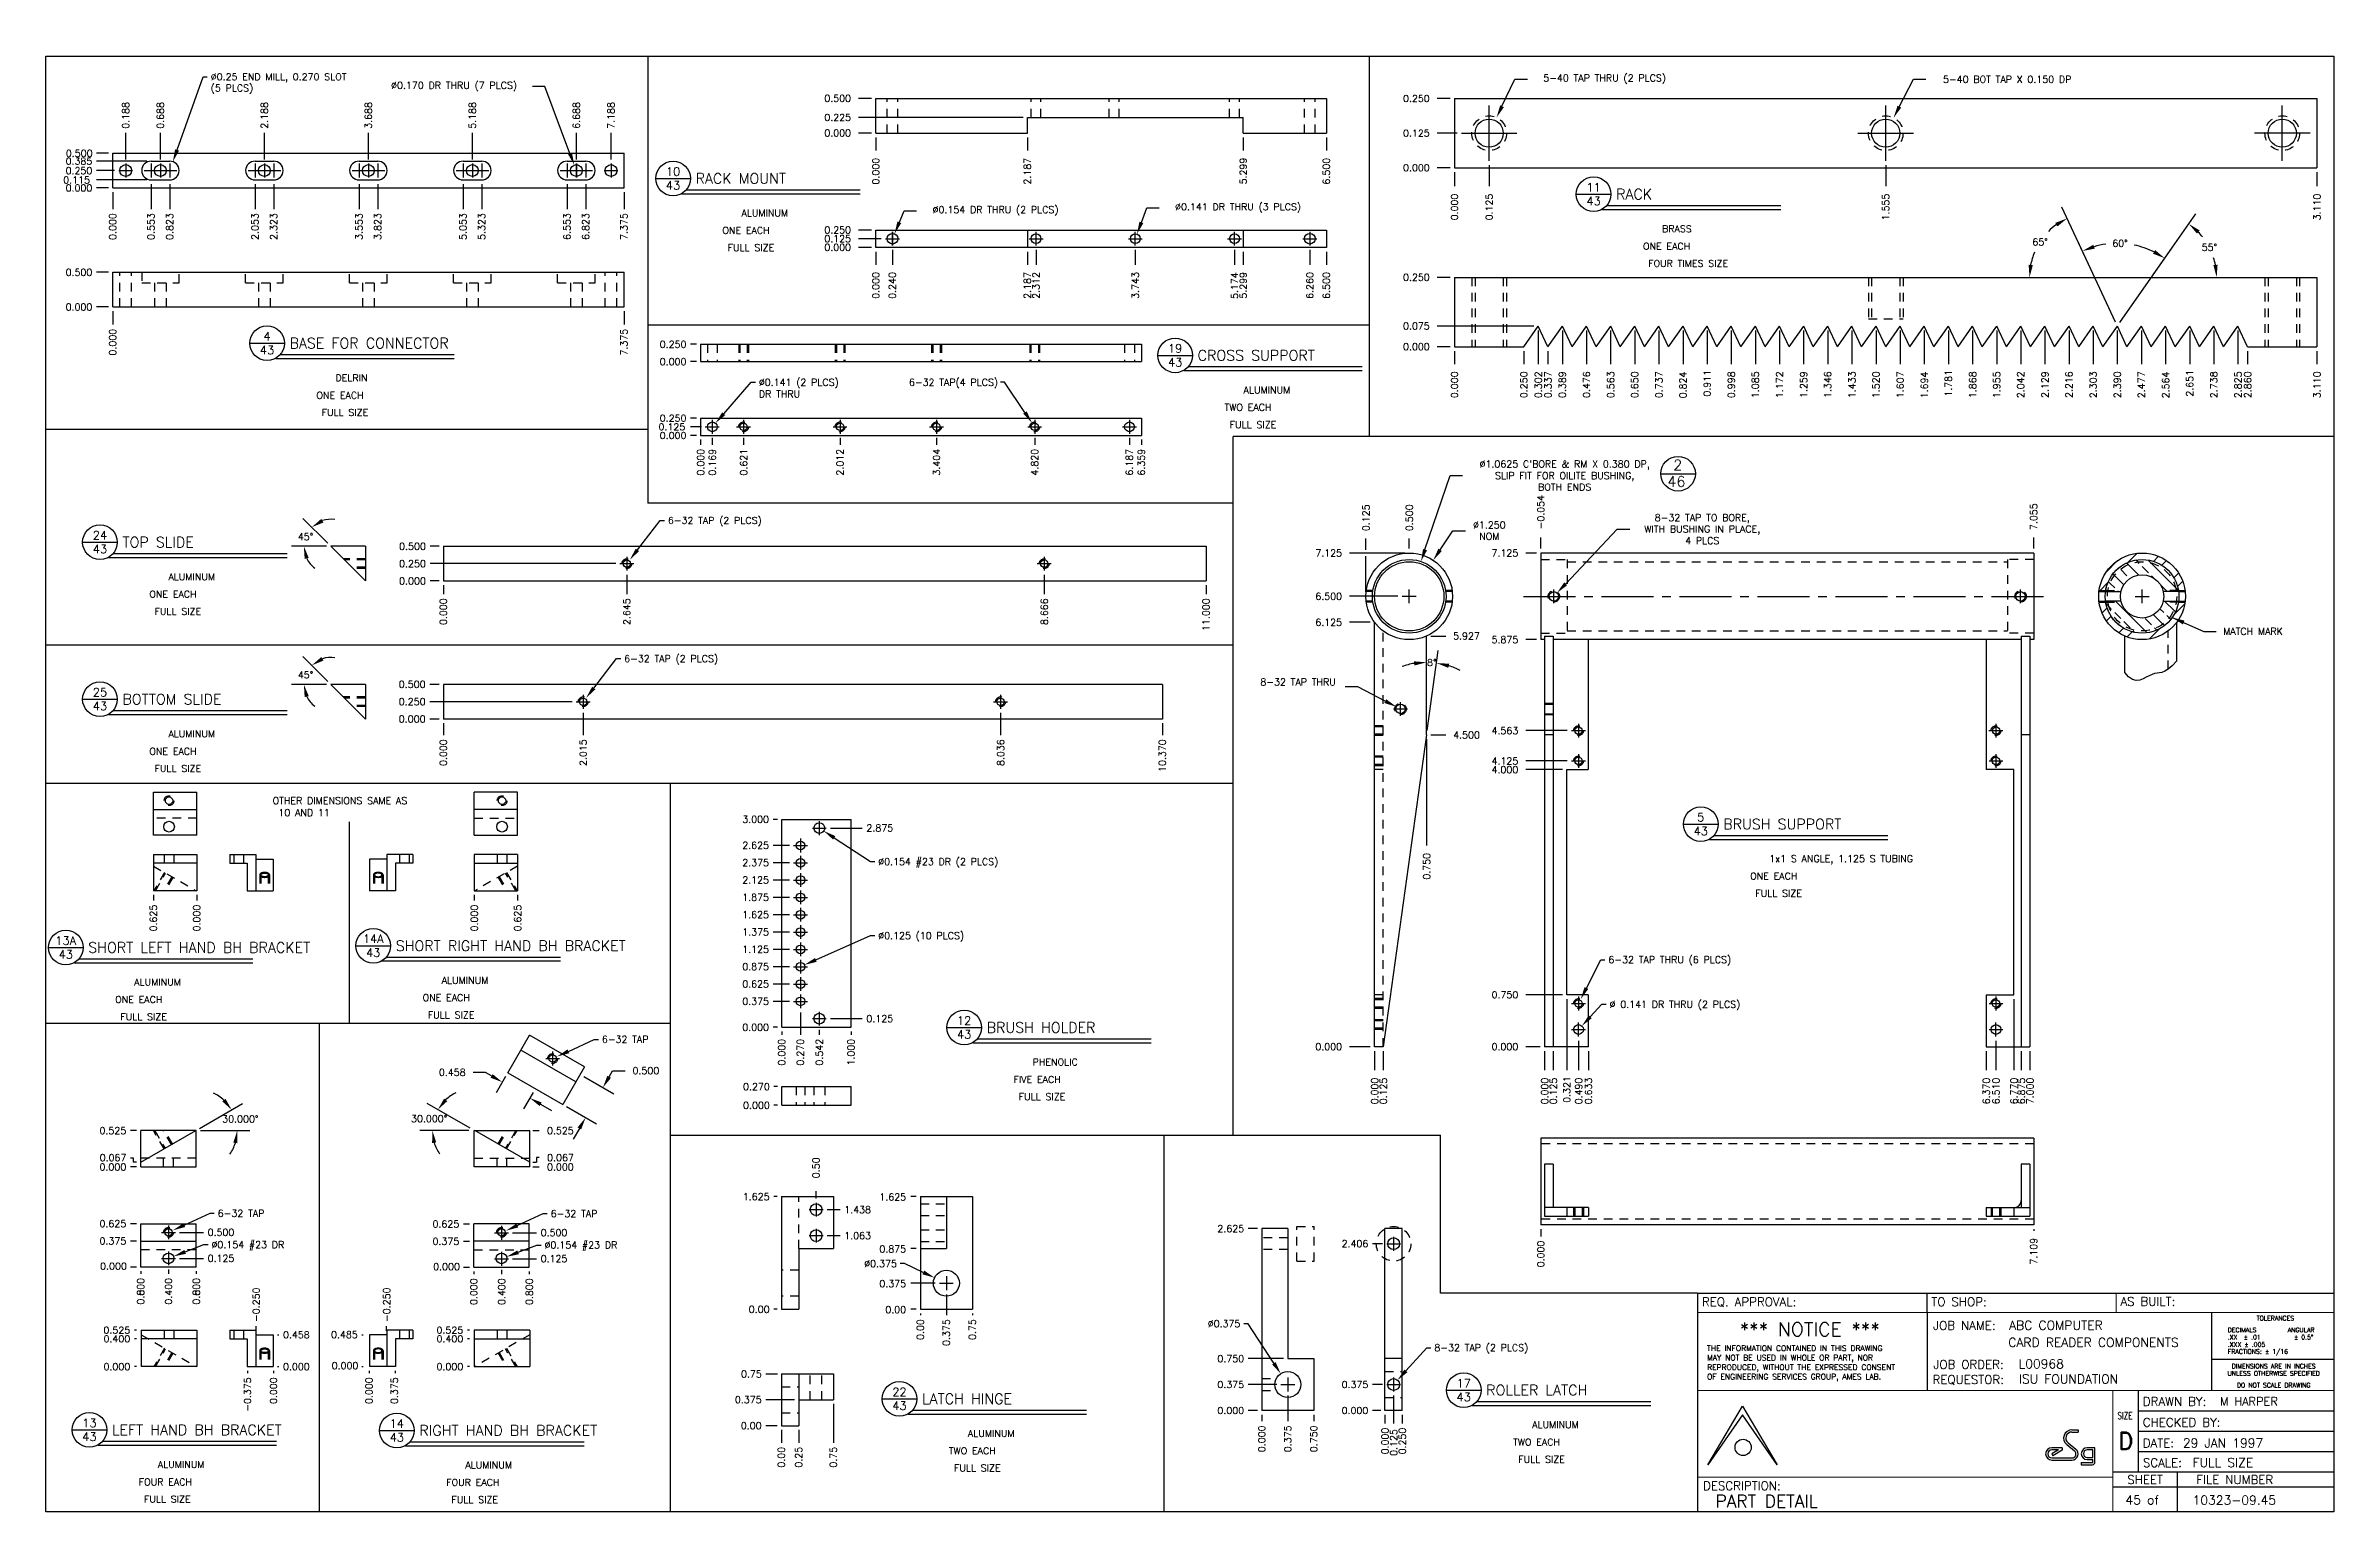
# Model space of a CAD drawing. Extents: x 0 to 33, y 0 to 21.2.
import ezdxf
from ezdxf.enums import TextEntityAlignment as Align

# ---------------------------------------------------------------- set-up
doc = ezdxf.new("R2010")
doc.units = 0
doc.header["$MEASUREMENT"] = 0
doc.linetypes.add('CENTER2', pattern=[1.125, 0.75, -0.125, 0.125, -0.125])
doc.linetypes.add('HIDDEN2', pattern=[0.1875, 0.125, -0.0625])
doc.layers.get('0').update_dxf_attribs({"linetype": 'CONTINUOUS'})
doc.layers.get('DEFPOINTS').update_dxf_attribs({"linetype": 'CONTINUOUS'})
for name, color, linetype in [('BHBRACKET', 3, 'CONTINUOUS'), ('BORDER', 5, 'CONTINUOUS'), ('BRUSHHOLDER', 3, 'CONTINUOUS'), ('BRUSHSUPPORT', 3, 'CONTINUOUS'), ('DIM', 1, 'CONTINUOUS'), ('HATCH', 2, 'CONTINUOUS'), ('NFCENTER', 4, 'CENTER2'), ('NFHIDDEN', 6, 'HIDDEN2'), ('OBJECT', 3, 'CONTINUOUS'), ('TEXT', 1, 'CONTINUOUS')]:
    doc.layers.add(name, color=color, linetype=linetype)
doc.styles.add('ADESK_C$1$ADESK_C$0$ADESK1', font='romans')
doc.styles.add('ADESK_C$1$ADESK_C$0$SIZE', font='romand')
doc.styles.add('BORDERTEXTM', font='romans', dxfattribs={"height": 0.125})
doc.styles.add('ROMANS', font='romans')
doc.styles.add('SIMPLEX', font='romans')
doc.styles.add('TITLE', font='italic')
doc.dimstyles.get("Standard").update_dxf_attribs({"dimtxt": 0.1, "dimasz": 0.18, "dimexe": 0.18, "dimexo": 0.063, "dimgap": 0.1, "dimtad": 0, "dimtih": 1, "dimtoh": 1, "dimdec": 3, "dimzin": 0, "dimdsep": 46, "dimtxsty": 'SIMPLEX', "dimcen": 0.1, "dimclrd": 1, "dimclre": 1, "dimclrt": 1, "dimadec": 0, "dimazin": 0, "dimtfac": 0.8, "dimtdec": 3, "dimtofl": 0, "dimtmove": 2, "dimatfit": 3, "dimfxl": 1, "dimtolj": 1, "dimtzin": 0, "dimarcsym": 0})
doc.dimstyles.new('STANDARD$0', dxfattribs={"dimtxt": 0.1, "dimasz": 0.18, "dimexe": 0.18, "dimexo": 0.063, "dimgap": 0.1, "dimtad": 0, "dimtih": 1, "dimtoh": 1, "dimdec": 3, "dimzin": 0, "dimdsep": 46, "dimtxsty": 'SIMPLEX', "dimcen": 0.1, "dimclrd": 1, "dimclre": 1, "dimclrt": 1, "dimadec": 0, "dimazin": 0, "dimtfac": 0.8, "dimtdec": 0, "dimtofl": 0, "dimtmove": 0, "dimatfit": 0, "dimfxl": 1, "dimtolj": 1, "dimtzin": 0, "dimarcsym": 0})
doc.dimstyles.new('STANDARD$2', dxfattribs={"dimtxt": 0.1, "dimasz": 0.18, "dimexe": 0.18, "dimexo": 0.063, "dimgap": 0.1, "dimtad": 0, "dimtih": 1, "dimtoh": 1, "dimdec": 0, "dimzin": 0, "dimdsep": 46, "dimtxsty": 'SIMPLEX', "dimcen": 0.1, "dimclrd": 1, "dimclre": 1, "dimclrt": 1, "dimadec": 0, "dimazin": 0, "dimtfac": 0.8, "dimtdec": 0, "dimtofl": 0, "dimtmove": 0, "dimatfit": 0, "dimfxl": 1, "dimtolj": 1, "dimtzin": 0, "dimarcsym": 0})
doc.dimstyles.new('STANDARD$3', dxfattribs={"dimtxt": 0.1, "dimasz": 0.18, "dimexe": 0.18, "dimexo": 0.063, "dimgap": 0.1, "dimtad": 0, "dimtih": 1, "dimtoh": 1, "dimdec": 3, "dimzin": 0, "dimdsep": 46, "dimtxsty": 'SIMPLEX', "dimcen": 0.1, "dimclrd": 1, "dimclre": 1, "dimclrt": 1, "dimadec": 0, "dimazin": 0, "dimtfac": 0.8, "dimtdec": 3, "dimtofl": 0, "dimtmove": 0, "dimatfit": 0, "dimfxl": 1, "dimtolj": 1, "dimtzin": 0, "dimarcsym": 0})
doc.dimstyles.new('STANDARD$6', dxfattribs={"dimtxt": 0.1, "dimasz": 0.18, "dimexe": 0.18, "dimexo": 0.063, "dimgap": 0.1, "dimtad": 0, "dimtih": 1, "dimtoh": 1, "dimdec": 3, "dimzin": 0, "dimdsep": 46, "dimtxsty": 'SIMPLEX', "dimcen": 0.1, "dimclrd": 1, "dimclre": 1, "dimclrt": 1, "dimadec": 0, "dimazin": 0, "dimtfac": 0.8, "dimtdec": 0, "dimtofl": 0, "dimtmove": 0, "dimatfit": 3, "dimfxl": 1, "dimtolj": 1, "dimtzin": 0, "dimarcsym": 0})
doc.dimstyles.new('STANDARD$7', dxfattribs={"dimtxt": 0.1, "dimasz": 0.18, "dimexe": 0.18, "dimexo": 0.063, "dimgap": 0.1, "dimtad": 0, "dimtih": 1, "dimtoh": 1, "dimdec": 3, "dimzin": 0, "dimdsep": 46, "dimtxsty": 'SIMPLEX', "dimcen": 0.1, "dimclrd": 1, "dimclre": 1, "dimclrt": 1, "dimadec": 0, "dimazin": 0, "dimtfac": 0.8, "dimtdec": 3, "dimtofl": 0, "dimtmove": 0, "dimatfit": 0, "dimfxl": 1, "dimtolj": 1, "dimtzin": 0, "dimarcsym": 0})

msp = doc.modelspace()

# ---------------------------------------------------------------- texts
at = {"color": 1, "linetype": 'ByBlock', "insert": (19.0409, 14.341), "char_height": 0.1, "attachment_point": 5, "rotation": 90, "style": 'SIMPLEX'}
msp.add_mtext('\\A1;0.125', dxfattribs=at)
at = {"layer": 'DIM', "style": 'SIMPLEX'}
for s, p in [('%%C0.25 END MILL, 0.270 SLOT', (2.3793, 20.6542)), ('%%C0.25 END MILL, 0.270 SLOT', (2.3793, 20.6542)), ('(5 PLCS)', (2.3793, 20.4926)), ('(5 PLCS)', (2.3793, 20.4926)), ('%%C0.141 (2 PLCS)', (10.285, 16.2464)), ('DR THRU', (10.285, 16.0783)), ('6-32 TAP (2 PLCS)', (8.9729, 14.2526)), ('6-32 TAP (2 PLCS)', (8.3429, 12.2597)), ('2.875', (11.837, 9.8142)), ('%%C0.154 #23 DR (2 PLCS)', (12.0072, 9.3305)), ('%%C0.125 (10 PLCS)', (12.0072, 8.2619)), ('6-32 TAP THRU (6 PLCS)', (22.5394, 7.9145)), ('%%C 0.141 DR THRU (2 PLCS)', (22.5554, 7.2725)), ('0.125', (11.837, 7.0642)), ('6-32 TAP', (8.021, 6.7645)), ('6-32 TAP', (2.4807, 4.2572)), ('6-32 TAP', (7.2841, 4.2512)), ('1.438', (11.517, 4.3088)), ('0.500', (2.3344, 3.9808)), ('0.500', (7.1378, 3.9748)), ('1.063', (11.517, 3.9338)), ('0.125', (2.3344, 3.6058)), ('%%C0.154 #23 DR', (2.3902, 3.8036)), ('0.125', (7.1378, 3.5998)), ('%%C0.154 #23 DR', (7.1936, 3.7976)), ('0.458', (3.4215, 2.5021)), ('8-32 TAP (2 PLCS)', (20.0285, 2.3156)), ('0.000', (3.4215, 2.0445))]:
    msp.add_text(s, height=0.1, dxfattribs=at).set_placement(p)
for s, p in [('0.188', (1.2032, 19.9548)), ('0.188', (1.2032, 19.9548)), ('0.688', (1.7032, 19.9548)), ('0.688', (1.7032, 19.9548)), ('2.188', (3.2032, 19.9548)), ('2.188', (3.2032, 19.9548)), ('3.688', (4.7032, 19.9548)), ('3.688', (4.7032, 19.9548)), ('5.188', (6.2032, 19.9548)), ('5.188', (6.2032, 19.9548)), ('6.688', (7.7032, 19.9548)), ('6.688', (7.7032, 19.9548)), ('7.188', (8.2032, 19.9548)), ('7.188', (8.2032, 19.9548)), ('0.50', (11.1609, 4.8116)), ('-0.250', (3.0847, 2.7375)), ('-0.250', (4.9652, 2.7375))]:
    msp.add_text(s, height=0.1, rotation=90, dxfattribs=at).set_placement(p)
for s, p in [('0.385', (0.6718, 19.437)), ('0.385', (0.6718, 19.437)), ('0.500', (0.6751, 19.552)), ('0.500', (0.6751, 19.552)), ('0.115', (0.6374, 19.167)), ('0.115', (0.6374, 19.167)), ('0.250', (0.6718, 19.302)), ('0.250', (0.6718, 19.302)), ('0.000', (0.6718, 19.052)), ('0.000', (0.6718, 19.052)), ('0.500', (0.6718, 17.8339)), ('0.000', (0.6718, 17.3339)), ('0.250', (9.241, 16.7961)), ('0.000', (9.241, 16.5461)), ('6-32 TAP(4 PLCS) ', (13.804, 16.2464)), ('0.125', (9.2235, 15.6038)), ('0.250', (9.241, 15.7288)), ('0.000', (9.241, 15.4788)), ('0.500', (5.4824, 13.8798)), ('0.250', (5.4824, 13.6298)), ('0.000', (5.4824, 13.3798)), ('0.500', (5.4778, 11.8869)), ('0.250', (5.4778, 11.6369)), ('0.000', (5.4778, 11.3869)), ('3.000', (10.4316, 9.9392)), ('2.625', (10.4316, 9.5642)), ('2.375', (10.4316, 9.3142)), ('2.125', (10.4316, 9.0642)), ('1.875', (10.4316, 8.8142)), ('1.625', (10.4316, 8.5642)), ('1.375', (10.4316, 8.3142)), ('1.125', (10.4316, 8.0642)), ('0.875', (10.4316, 7.8142)), ('0.625', (10.4316, 7.5642)), ('0.375', (10.4316, 7.3142)), ('0.000', (10.4316, 6.9392)), ('0.270', (10.4436, 6.0849)), ('0.000', (10.4436, 5.8149)), ('0.525', (1.1606, 5.4496)), ('0.525', (7.6151, 5.4496)), ('0.000', (1.1606, 4.9246)), ('0.067', (1.1628, 5.0583)), ('0.000', (7.6151, 4.9246)), ('0.067', (7.6173, 5.0583)), ('1.625', (10.4397, 4.4963)), ('1.625', (12.409, 4.4913)), ('0.625', (1.1606, 4.1058)), ('0.625', (5.964, 4.0998)), ('2.625', (17.2847, 4.0351)), ('0.375', (1.1606, 3.8558)), ('0.375', (5.964, 3.8498)), ('0.875', (12.409, 3.7413)), ('2.406', (19.0762, 3.8164)), ('0.000', (1.1698, 3.4932)), ('0.000', (5.9732, 3.4872)), ('%%C0.375', (12.2758, 3.5305)), ('0.375', (12.409, 3.2413)), ('0.00', (10.4397, 2.8713)), ('0.525', (1.2178, 2.5695)), ('0.525', (6.0212, 2.5695)), ('0.00', (12.409, 2.8663)), ('%%C0.375', (17.2305, 2.6622)), ('0.400', (1.2185, 2.4445)), ('0.485', (4.5001, 2.5041)), ('0.400', (6.0219, 2.4445)), ('0.000', (1.2185, 2.0445)), ('0.000', (4.5093, 2.0568)), ('0.000', (6.0219, 2.0445)), ('0.75', (10.3275, 1.9362)), ('0.750', (17.2847, 2.1601)), ('0.375', (10.3254, 1.5662)), ('0.375', (17.2847, 1.7851)), ('0.375', (19.0762, 1.7851)), ('0.000', (17.2847, 1.4101)), ('0.000', (19.0762, 1.4101)), ('0.00', (10.3254, 1.1912))]:
    msp.add_text(s, height=0.1, dxfattribs=at).set_placement(p, align=Align.RIGHT)
for s, p in [('0.000', (1.0157, 18.7366)), ('0.000', (1.0157, 18.7366)), ('0.553', (1.5682, 18.7366)), ('0.553', (1.5682, 18.7366)), ('0.823', (1.8382, 18.7366)), ('0.823', (1.8382, 18.7366)), ('2.053', (3.0682, 18.7366)), ('2.053', (3.0682, 18.7366)), ('2.323', (3.3382, 18.7366)), ('2.323', (3.3382, 18.7366)), ('3.553', (4.5682, 18.7366)), ('3.553', (4.5682, 18.7366)), ('3.823', (4.8382, 18.7366)), ('3.823', (4.8382, 18.7366)), ('5.053', (6.0682, 18.7366)), ('5.053', (6.0682, 18.7366)), ('5.323', (6.3382, 18.7366)), ('5.323', (6.3382, 18.7366)), ('6.553', (7.5682, 18.7366)), ('6.553', (7.5682, 18.7366)), ('6.823', (7.8382, 18.7366)), ('6.823', (7.8382, 18.7366)), ('7.375', (8.3907, 18.7366)), ('7.375', (8.3907, 18.7366)), ('0.000', (1.0157, 17.0681)), ('7.375', (8.3907, 17.0681)), ('0.000', (9.4941, 15.3358)), ('0.169', (9.6631, 15.3358)), ('0.621', (10.1151, 15.3358)), ('2.012', (11.5065, 15.3358)), ('3.404', (12.8979, 15.3358)), ('4.820', (14.3138, 15.3358)), ('6.187', (15.6807, 15.3358)), ('6.359', (15.8531, 15.3358)), ('0.000', (5.7859, 13.1794)), ('2.645', (8.4309, 13.1794)), ('8.666', (14.4515, 13.1794)), ('11.000', (16.7859, 13.1794)), ('0.000', (5.7859, 11.1454)), ('2.015', (7.8009, 11.1454)), ('8.036', (13.8215, 11.1454)), ('10.370', (16.1559, 11.1454)), ('0.625', (1.6029, 8.7585)), ('0.000', (2.2279, 8.7585)), ('0.000', (6.2312, 8.7585)), ('0.625', (6.8562, 8.7585)), ('0.000', (10.6651, 6.823)), ('0.270', (10.9351, 6.823)), ('0.542', (11.2075, 6.823)), ('1.000', (11.6651, 6.823)), ('0.000', (21.6138, 3.9112)), ('0.000', (1.4204, 3.3733)), ('0.000', (1.4204, 3.3733)), ('0.800', (1.4204, 3.3733)), ('0.400', (1.8204, 3.3733)), ('0.800', (2.2204, 3.3733)), ('0.000', (2.2204, 3.3733)), ('0.000', (6.2238, 3.3672)), ('0.000', (6.2238, 3.3672)), ('0.400', (6.6238, 3.3672)), ('0.800', (7.0238, 3.3672)), ('0.00', (12.6644, 2.7778)), ('0.375', (13.0394, 2.7778)), ('0.75', (13.4144, 2.7778)), ('-0.375', (2.9597, 1.9388)), ('0.000', (3.3347, 1.9388)), ('0.000', (4.7126, 1.9388)), ('0.375', (5.0789, 1.9388)), ('0.000', (17.5897, 1.2442)), ('0.375', (17.9647, 1.2442)), ('0.750', (18.3397, 1.2442)), ('0.000', (19.3658, 1.2127)), ('0.125', (19.4908, 1.1913)), ('0.250', (19.6158, 1.2127)), ('0.00', (10.6609, 0.9355)), ('0.25', (10.9109, 0.9355)), ('0.75', (11.4109, 0.9355))]:
    msp.add_text(s, height=0.1, rotation=90, dxfattribs=at).set_placement(p, align=Align.RIGHT)
at = {"layer": 'DIM', "color": 1, "insert": (31.4058, 12.7013), "char_height": 0.1, "attachment_point": 4, "style": 'SIMPLEX'}
msp.add_mtext('{MATCH MARK}', dxfattribs=at)
at = {"layer": 'TEXT', "style": 'SIMPLEX'}
for s, height, p in [('46', 0.15, (23.3916, 14.7904)), ('2', 0.15, (23.4744, 15.0293)), ('OTHER DIMENSIONS SAME AS', 0.1, (3.2721, 10.2085)), ('10 AND 11', 0.1, (3.3553, 10.038))]:
    msp.add_text(s, height=height, dxfattribs=at).set_placement(p)

# ---------------------------------------------------------------- blocks, each defined once
blk = doc.blocks.new('*D1')
at = {"color": 1, "linetype": 'ByBlock', "transparency": 16777216}
blk.add_line((13.532, 25.788), (13.085, 26.745), dxfattribs=at)
for start, end in [(125.9924, 135.1809), (157.3186, 169.0076)]:
    blk.add_arc((13.558, 25.731), 0.94, start, end, dxfattribs=at)
for points in [[(12.991, 26.517), (13.021, 26.465), (13.161, 26.582)], [(12.666, 25.907), (12.606, 25.913), (12.619, 25.731)]]:
    blk.add_solid(points, dxfattribs=at)
at = {"layer": 'DEFPOINTS', "color": 0, "linetype": 'ByBlock', "transparency": 16777216}
for p in [(12.685, 26.078), (4.325, 25.731), (16.765, 25.731), (13.885, 25.029), (14.025, 24.731)]:
    blk.add_point(p, dxfattribs=at)
at = {"color": 1, "linetype": 'ByBlock', "transparency": 16777216, "insert": (12.771, 26.243), "char_height": 0.1, "attachment_point": 5, "style": 'SIMPLEX'}
blk.add_mtext('\\A1;65°', dxfattribs=at)
blk = doc.blocks.new('*D2')
at = {"color": 1, "linetype": 'ByBlock', "transparency": 16777216}
blk.add_line((14.413, 25.782), (15.02, 26.649), dxfattribs=at)
for start, end in [(38.2789, 44.027), (10.973, 17.5048)]:
    blk.add_arc((14.377, 25.731), 0.941, start, end, dxfattribs=at)
for points in [[(15.034, 26.362), (15.073, 26.408), (14.917, 26.502)], [(15.331, 25.913), (15.271, 25.907), (15.318, 25.731)]]:
    blk.add_solid(points, dxfattribs=at)
at = {"layer": 'DEFPOINTS', "color": 0, "linetype": 'ByBlock', "transparency": 16777216}
for p in [(15.132, 26.293), (3.977, 25.731), (16.417, 25.731), (13.885, 25.029), (13.677, 24.731)]:
    blk.add_point(p, dxfattribs=at)
at = {"color": 1, "linetype": 'ByBlock', "transparency": 16777216, "insert": (15.213, 26.164), "char_height": 0.1, "attachment_point": 5, "style": 'SIMPLEX'}
blk.add_mtext('\\A1;55°', dxfattribs=at)
blk = doc.blocks.new('*D3')
at = {"color": 1, "linetype": 'ByBlock', "transparency": 16777216}
for p, q in [((10.741, 28.194), (10.945, 28.59)), ((10.945, 28.59), (11.125, 28.59)), ((10.445, 27.812), (10.645, 27.812)), ((10.545, 27.712), (10.545, 27.912))]:
    blk.add_line(p, q, dxfattribs=at)
blk.add_solid([(10.715, 28.208), (10.768, 28.18), (10.659, 28.034)], dxfattribs=at)
at = {"layer": 'DEFPOINTS', "color": 0, "linetype": 'ByBlock', "transparency": 16777216}
for p in [(10.659, 28.034), (10.43, 27.589)]:
    blk.add_point(p, dxfattribs=at)
at = {"color": 1, "linetype": 'ByBlock', "transparency": 16777216, "insert": (12.297, 28.59), "char_height": 0.1, "attachment_point": 5, "style": 'SIMPLEX'}
blk.add_mtext('\\A1;{5-40 BOT TAP X 0.150 DP}', dxfattribs=at)
blk = doc.blocks.new('*D4')
at = {"color": 1, "linetype": 'ByBlock', "transparency": 16777216}
blk.add_line((16.765, 24.668), (16.765, 24.481), dxfattribs=at)
at = {"layer": 'DEFPOINTS', "color": 0, "linetype": 'ByBlock', "transparency": 16777216}
for p in [(4.325, 24.731), (16.765, 24.731), (16.765, 24.481)]:
    blk.add_point(p, dxfattribs=at)
at = {"color": 1, "linetype": 'ByBlock', "transparency": 16777216, "insert": (16.765, 24.181), "char_height": 0.1, "attachment_point": 5, "rotation": 90, "style": 'SIMPLEX'}
blk.add_mtext('\\A1;3.110', dxfattribs=at)
blk = doc.blocks.new('*D5')
at = {"color": 1, "linetype": 'ByBlock', "transparency": 16777216}
blk.add_line((15.765, 24.668), (15.765, 24.481), dxfattribs=at)
at = {"layer": 'DEFPOINTS', "color": 0, "linetype": 'ByBlock', "transparency": 16777216}
for p in [(4.325, 24.731), (15.765, 24.731), (15.765, 24.481)]:
    blk.add_point(p, dxfattribs=at)
at = {"color": 1, "linetype": 'ByBlock', "transparency": 16777216, "insert": (15.765, 24.181), "char_height": 0.1, "attachment_point": 5, "rotation": 90, "style": 'SIMPLEX'}
blk.add_mtext('\\A1;2.860', dxfattribs=at)
blk = doc.blocks.new('*D6')
at = {"color": 1, "linetype": 'ByBlock', "transparency": 16777216}
blk.add_line((15.625, 24.966), (15.625, 24.481), dxfattribs=at)
at = {"layer": 'DEFPOINTS', "color": 0, "linetype": 'ByBlock', "transparency": 16777216}
for p in [(15.625, 25.029), (4.325, 24.731), (15.625, 24.481)]:
    blk.add_point(p, dxfattribs=at)
at = {"color": 1, "linetype": 'ByBlock', "transparency": 16777216, "insert": (15.625, 24.181), "char_height": 0.1, "attachment_point": 5, "rotation": 90, "style": 'SIMPLEX'}
blk.add_mtext('\\A1;2.825', dxfattribs=at)
blk = doc.blocks.new('*D7')
at = {"color": 1, "linetype": 'ByBlock', "transparency": 16777216}
blk.add_line((15.277, 24.966), (15.277, 24.481), dxfattribs=at)
at = {"layer": 'DEFPOINTS', "color": 0, "linetype": 'ByBlock', "transparency": 16777216}
for p in [(15.277, 25.029), (4.325, 24.731), (15.277, 24.481)]:
    blk.add_point(p, dxfattribs=at)
at = {"color": 1, "linetype": 'ByBlock', "transparency": 16777216, "insert": (15.277, 24.181), "char_height": 0.1, "attachment_point": 5, "rotation": 90, "style": 'SIMPLEX'}
blk.add_mtext('\\A1;2.738', dxfattribs=at)
blk = doc.blocks.new('*D8')
at = {"color": 1, "linetype": 'ByBlock', "transparency": 16777216}
blk.add_line((14.929, 24.966), (14.929, 24.481), dxfattribs=at)
at = {"layer": 'DEFPOINTS', "color": 0, "linetype": 'ByBlock', "transparency": 16777216}
for p in [(14.929, 25.029), (4.325, 24.731), (14.929, 24.481)]:
    blk.add_point(p, dxfattribs=at)
at = {"color": 1, "linetype": 'ByBlock', "transparency": 16777216, "insert": (14.929, 24.202), "char_height": 0.1, "attachment_point": 5, "rotation": 90, "style": 'SIMPLEX'}
blk.add_mtext('\\A1;2.651', dxfattribs=at)
blk = doc.blocks.new('*D9')
at = {"color": 1, "linetype": 'ByBlock', "transparency": 16777216}
blk.add_line((14.581, 24.966), (14.581, 24.481), dxfattribs=at)
at = {"layer": 'DEFPOINTS', "color": 0, "linetype": 'ByBlock', "transparency": 16777216}
for p in [(14.581, 25.029), (4.325, 24.731), (14.581, 24.481)]:
    blk.add_point(p, dxfattribs=at)
at = {"color": 1, "linetype": 'ByBlock', "transparency": 16777216, "insert": (14.581, 24.178), "char_height": 0.1, "attachment_point": 5, "rotation": 90, "style": 'SIMPLEX'}
blk.add_mtext('\\A1;2.564', dxfattribs=at)
blk = doc.blocks.new('*D10')
at = {"color": 1, "linetype": 'ByBlock', "transparency": 16777216}
blk.add_line((14.233, 24.966), (14.233, 24.481), dxfattribs=at)
at = {"layer": 'DEFPOINTS', "color": 0, "linetype": 'ByBlock', "transparency": 16777216}
for p in [(14.233, 25.029), (4.325, 24.731), (14.233, 24.481)]:
    blk.add_point(p, dxfattribs=at)
at = {"color": 1, "linetype": 'ByBlock', "transparency": 16777216, "insert": (14.233, 24.181), "char_height": 0.1, "attachment_point": 5, "rotation": 90, "style": 'SIMPLEX'}
blk.add_mtext('\\A1;2.477', dxfattribs=at)
blk = doc.blocks.new('*D11')
at = {"color": 1, "linetype": 'ByBlock', "transparency": 16777216}
blk.add_line((13.885, 24.966), (13.885, 24.481), dxfattribs=at)
at = {"layer": 'DEFPOINTS', "color": 0, "linetype": 'ByBlock', "transparency": 16777216}
for p in [(13.885, 25.029), (4.325, 24.731), (13.885, 24.481)]:
    blk.add_point(p, dxfattribs=at)
at = {"color": 1, "linetype": 'ByBlock', "transparency": 16777216, "insert": (13.885, 24.181), "char_height": 0.1, "attachment_point": 5, "rotation": 90, "style": 'SIMPLEX'}
blk.add_mtext('\\A1;2.390', dxfattribs=at)
blk = doc.blocks.new('*D12')
at = {"color": 1, "linetype": 'ByBlock', "transparency": 16777216}
blk.add_line((13.537, 24.966), (13.537, 24.481), dxfattribs=at)
at = {"layer": 'DEFPOINTS', "color": 0, "linetype": 'ByBlock', "transparency": 16777216}
for p in [(13.537, 25.029), (4.325, 24.731), (13.537, 24.481)]:
    blk.add_point(p, dxfattribs=at)
at = {"color": 1, "linetype": 'ByBlock', "transparency": 16777216, "insert": (13.537, 24.181), "char_height": 0.1, "attachment_point": 5, "rotation": 90, "style": 'SIMPLEX'}
blk.add_mtext('\\A1;2.303', dxfattribs=at)
blk = doc.blocks.new('*D13')
at = {"color": 1, "linetype": 'ByBlock', "transparency": 16777216}
blk.add_line((13.189, 24.966), (13.189, 24.481), dxfattribs=at)
at = {"layer": 'DEFPOINTS', "color": 0, "linetype": 'ByBlock', "transparency": 16777216}
for p in [(13.189, 25.029), (4.325, 24.731), (13.189, 24.481)]:
    blk.add_point(p, dxfattribs=at)
at = {"color": 1, "linetype": 'ByBlock', "transparency": 16777216, "insert": (13.189, 24.183), "char_height": 0.1, "attachment_point": 5, "rotation": 90, "style": 'SIMPLEX'}
blk.add_mtext('\\A1;2.216', dxfattribs=at)
blk = doc.blocks.new('*D14')
at = {"color": 1, "linetype": 'ByBlock', "transparency": 16777216}
blk.add_line((12.841, 24.966), (12.841, 24.481), dxfattribs=at)
at = {"layer": 'DEFPOINTS', "color": 0, "linetype": 'ByBlock', "transparency": 16777216}
for p in [(12.841, 25.029), (4.325, 24.731), (12.841, 24.481)]:
    blk.add_point(p, dxfattribs=at)
at = {"color": 1, "linetype": 'ByBlock', "transparency": 16777216, "insert": (12.841, 24.183), "char_height": 0.1, "attachment_point": 5, "rotation": 90, "style": 'SIMPLEX'}
blk.add_mtext('\\A1;2.129', dxfattribs=at)
blk = doc.blocks.new('*D15')
at = {"color": 1, "linetype": 'ByBlock', "transparency": 16777216}
blk.add_line((12.493, 24.966), (12.493, 24.481), dxfattribs=at)
at = {"layer": 'DEFPOINTS', "color": 0, "linetype": 'ByBlock', "transparency": 16777216}
for p in [(12.493, 25.029), (4.325, 24.731), (12.493, 24.481)]:
    blk.add_point(p, dxfattribs=at)
at = {"color": 1, "linetype": 'ByBlock', "transparency": 16777216, "insert": (12.493, 24.181), "char_height": 0.1, "attachment_point": 5, "rotation": 90, "style": 'SIMPLEX'}
blk.add_mtext('\\A1;2.042', dxfattribs=at)
blk = doc.blocks.new('*D16')
at = {"color": 1, "linetype": 'ByBlock', "transparency": 16777216}
blk.add_line((12.145, 24.966), (12.145, 24.481), dxfattribs=at)
at = {"layer": 'DEFPOINTS', "color": 0, "linetype": 'ByBlock', "transparency": 16777216}
for p in [(12.145, 25.029), (4.325, 24.731), (12.145, 24.481)]:
    blk.add_point(p, dxfattribs=at)
at = {"color": 1, "linetype": 'ByBlock', "transparency": 16777216, "insert": (12.145, 24.181), "char_height": 0.1, "attachment_point": 5, "rotation": 90, "style": 'SIMPLEX'}
blk.add_mtext('\\A1;1.955', dxfattribs=at)
blk = doc.blocks.new('*D17')
at = {"color": 1, "linetype": 'ByBlock', "transparency": 16777216}
blk.add_line((11.797, 24.966), (11.797, 24.481), dxfattribs=at)
at = {"layer": 'DEFPOINTS', "color": 0, "linetype": 'ByBlock', "transparency": 16777216}
for p in [(11.797, 25.029), (4.325, 24.731), (11.797, 24.481)]:
    blk.add_point(p, dxfattribs=at)
at = {"color": 1, "linetype": 'ByBlock', "transparency": 16777216, "insert": (11.797, 24.181), "char_height": 0.1, "attachment_point": 5, "rotation": 90, "style": 'SIMPLEX'}
blk.add_mtext('\\A1;1.868', dxfattribs=at)
blk = doc.blocks.new('*D18')
at = {"color": 1, "linetype": 'ByBlock', "transparency": 16777216}
blk.add_line((11.449, 24.966), (11.449, 24.481), dxfattribs=at)
at = {"layer": 'DEFPOINTS', "color": 0, "linetype": 'ByBlock', "transparency": 16777216}
for p in [(11.449, 25.029), (4.325, 24.731), (11.449, 24.481)]:
    blk.add_point(p, dxfattribs=at)
at = {"color": 1, "linetype": 'ByBlock', "transparency": 16777216, "insert": (11.449, 24.202), "char_height": 0.1, "attachment_point": 5, "rotation": 90, "style": 'SIMPLEX'}
blk.add_mtext('\\A1;1.781', dxfattribs=at)
blk = doc.blocks.new('*D19')
at = {"color": 1, "linetype": 'ByBlock', "transparency": 16777216}
blk.add_line((11.101, 24.966), (11.101, 24.481), dxfattribs=at)
at = {"layer": 'DEFPOINTS', "color": 0, "linetype": 'ByBlock', "transparency": 16777216}
for p in [(11.101, 25.029), (4.325, 24.731), (11.101, 24.481)]:
    blk.add_point(p, dxfattribs=at)
at = {"color": 1, "linetype": 'ByBlock', "transparency": 16777216, "insert": (11.101, 24.178), "char_height": 0.1, "attachment_point": 5, "rotation": 90, "style": 'SIMPLEX'}
blk.add_mtext('\\A1;1.694', dxfattribs=at)
blk = doc.blocks.new('*D20')
at = {"color": 1, "linetype": 'ByBlock', "transparency": 16777216}
blk.add_line((16.765, 27.249), (16.765, 27.046), dxfattribs=at)
at = {"layer": 'DEFPOINTS', "color": 0, "linetype": 'ByBlock', "transparency": 16777216}
for p in [(4.325, 27.312), (16.765, 27.312), (16.765, 27.046)]:
    blk.add_point(p, dxfattribs=at)
at = {"color": 1, "linetype": 'ByBlock', "transparency": 16777216, "insert": (16.765, 26.746), "char_height": 0.1, "attachment_point": 5, "rotation": 90, "style": 'SIMPLEX'}
blk.add_mtext('\\A1;3.110', dxfattribs=at)
blk = doc.blocks.new('*D21')
at = {"color": 1, "linetype": 'ByBlock', "transparency": 16777216}
blk.add_line((11.572, 32.394), (11.385, 32.394), dxfattribs=at)
at = {"layer": 'DEFPOINTS', "color": 0, "linetype": 'ByBlock', "transparency": 16777216}
for p in [(11.385, 32.394), (11.635, 32.394), (11.635, 32.394)]:
    blk.add_point(p, dxfattribs=at)
at = {"color": 1, "linetype": 'ByBlock', "transparency": 16777216, "insert": (11.085, 32.394), "char_height": 0.1, "attachment_point": 5, "style": 'SIMPLEX'}
blk.add_mtext('\\A1;0.000', dxfattribs=at)
blk = doc.blocks.new('*D22')
at = {"color": 1, "linetype": 'ByBlock', "transparency": 16777216}
blk.add_line((13.759, 32.619), (11.385, 32.619), dxfattribs=at)
at = {"layer": 'DEFPOINTS', "color": 0, "linetype": 'ByBlock', "transparency": 16777216}
for p in [(11.385, 32.619), (11.635, 32.394), (13.822, 32.619)]:
    blk.add_point(p, dxfattribs=at)
at = {"color": 1, "linetype": 'ByBlock', "transparency": 16777216, "insert": (11.085, 32.619), "char_height": 0.1, "attachment_point": 5, "style": 'SIMPLEX'}
blk.add_mtext('\\A1;0.225', dxfattribs=at)
blk = doc.blocks.new('*D23')
at = {"color": 1, "linetype": 'ByBlock', "transparency": 16777216}
blk.add_line((11.572, 32.894), (11.385, 32.894), dxfattribs=at)
at = {"layer": 'DEFPOINTS', "color": 0, "linetype": 'ByBlock', "transparency": 16777216}
for p in [(11.385, 32.894), (11.635, 32.894), (11.635, 32.394)]:
    blk.add_point(p, dxfattribs=at)
at = {"color": 1, "linetype": 'ByBlock', "transparency": 16777216, "insert": (11.085, 32.894), "char_height": 0.1, "attachment_point": 5, "style": 'SIMPLEX'}
blk.add_mtext('\\A1;0.500', dxfattribs=at)
blk = doc.blocks.new('*D24')
at = {"color": 1, "linetype": 'ByBlock', "transparency": 16777216}
blk.add_line((11.572, 30.745), (11.385, 30.745), dxfattribs=at)
at = {"layer": 'DEFPOINTS', "color": 0, "linetype": 'ByBlock', "transparency": 16777216}
for p in [(11.385, 30.745), (11.635, 30.745), (11.635, 30.745)]:
    blk.add_point(p, dxfattribs=at)
at = {"color": 1, "linetype": 'ByBlock', "transparency": 16777216, "insert": (11.085, 30.745), "char_height": 0.1, "attachment_point": 5, "style": 'SIMPLEX'}
blk.add_mtext('\\A1;0.000', dxfattribs=at)
blk = doc.blocks.new('*D25')
at = {"color": 1, "linetype": 'ByBlock', "transparency": 16777216}
blk.add_line((11.572, 30.995), (11.385, 30.995), dxfattribs=at)
at = {"layer": 'DEFPOINTS', "color": 0, "linetype": 'ByBlock', "transparency": 16777216}
for p in [(11.385, 30.995), (11.635, 30.995), (11.635, 30.745)]:
    blk.add_point(p, dxfattribs=at)
at = {"color": 1, "linetype": 'ByBlock', "transparency": 16777216, "insert": (11.085, 30.995), "char_height": 0.1, "attachment_point": 5, "style": 'SIMPLEX'}
blk.add_mtext('\\A1;0.250', dxfattribs=at)
blk = doc.blocks.new('*D26')
at = {"color": 1, "linetype": 'ByBlock', "transparency": 16777216}
blk.add_line((4.262, 25.731), (4.075, 25.731), dxfattribs=at)
at = {"layer": 'DEFPOINTS', "color": 0, "linetype": 'ByBlock', "transparency": 16777216}
for p in [(4.075, 25.731), (4.325, 25.731), (4.325, 24.731)]:
    blk.add_point(p, dxfattribs=at)
at = {"color": 1, "linetype": 'ByBlock', "transparency": 16777216, "insert": (3.775, 25.731), "char_height": 0.1, "attachment_point": 5, "style": 'SIMPLEX'}
blk.add_mtext('\\A1;0.250', dxfattribs=at)
blk = doc.blocks.new('*D27')
at = {"color": 1, "linetype": 'ByBlock', "transparency": 16777216}
blk.add_line((10.753, 24.966), (10.753, 24.481), dxfattribs=at)
at = {"layer": 'DEFPOINTS', "color": 0, "linetype": 'ByBlock', "transparency": 16777216}
for p in [(10.753, 25.029), (4.325, 24.731), (10.753, 24.481)]:
    blk.add_point(p, dxfattribs=at)
at = {"color": 1, "linetype": 'ByBlock', "transparency": 16777216, "insert": (10.753, 24.181), "char_height": 0.1, "attachment_point": 5, "rotation": 90, "style": 'SIMPLEX'}
blk.add_mtext('\\A1;1.607', dxfattribs=at)
blk = doc.blocks.new('*D28')
at = {"color": 1, "linetype": 'ByBlock', "transparency": 16777216}
blk.add_line((10.405, 24.966), (10.405, 24.481), dxfattribs=at)
at = {"layer": 'DEFPOINTS', "color": 0, "linetype": 'ByBlock', "transparency": 16777216}
for p in [(10.405, 25.029), (4.325, 24.731), (10.405, 24.481)]:
    blk.add_point(p, dxfattribs=at)
at = {"color": 1, "linetype": 'ByBlock', "transparency": 16777216, "insert": (10.405, 24.181), "char_height": 0.1, "attachment_point": 5, "rotation": 90, "style": 'SIMPLEX'}
blk.add_mtext('\\A1;1.520', dxfattribs=at)
blk = doc.blocks.new('*D29')
at = {"color": 1, "linetype": 'ByBlock', "transparency": 16777216}
blk.add_line((10.057, 24.966), (10.057, 24.481), dxfattribs=at)
at = {"layer": 'DEFPOINTS', "color": 0, "linetype": 'ByBlock', "transparency": 16777216}
for p in [(10.057, 25.029), (4.325, 24.731), (10.057, 24.481)]:
    blk.add_point(p, dxfattribs=at)
at = {"color": 1, "linetype": 'ByBlock', "transparency": 16777216, "insert": (10.057, 24.181), "char_height": 0.1, "attachment_point": 5, "rotation": 90, "style": 'SIMPLEX'}
blk.add_mtext('\\A1;1.433', dxfattribs=at)
blk = doc.blocks.new('*D30')
at = {"color": 1, "linetype": 'ByBlock', "transparency": 16777216}
blk.add_line((9.709, 24.966), (9.709, 24.481), dxfattribs=at)
at = {"layer": 'DEFPOINTS', "color": 0, "linetype": 'ByBlock', "transparency": 16777216}
for p in [(9.709, 25.029), (4.325, 24.731), (9.709, 24.481)]:
    blk.add_point(p, dxfattribs=at)
at = {"color": 1, "linetype": 'ByBlock', "transparency": 16777216, "insert": (9.709, 24.183), "char_height": 0.1, "attachment_point": 5, "rotation": 90, "style": 'SIMPLEX'}
blk.add_mtext('\\A1;1.346', dxfattribs=at)
blk = doc.blocks.new('*D31')
at = {"color": 1, "linetype": 'ByBlock', "transparency": 16777216}
blk.add_line((9.361, 24.966), (9.361, 24.481), dxfattribs=at)
at = {"layer": 'DEFPOINTS', "color": 0, "linetype": 'ByBlock', "transparency": 16777216}
for p in [(9.361, 25.029), (4.325, 24.731), (9.361, 24.481)]:
    blk.add_point(p, dxfattribs=at)
at = {"color": 1, "linetype": 'ByBlock', "transparency": 16777216, "insert": (9.361, 24.183), "char_height": 0.1, "attachment_point": 5, "rotation": 90, "style": 'SIMPLEX'}
blk.add_mtext('\\A1;1.259', dxfattribs=at)
blk = doc.blocks.new('*D32')
at = {"color": 1, "linetype": 'ByBlock', "transparency": 16777216}
blk.add_line((9.013, 24.966), (9.013, 24.481), dxfattribs=at)
at = {"layer": 'DEFPOINTS', "color": 0, "linetype": 'ByBlock', "transparency": 16777216}
for p in [(9.013, 25.029), (4.325, 24.731), (9.013, 24.481)]:
    blk.add_point(p, dxfattribs=at)
at = {"color": 1, "linetype": 'ByBlock', "transparency": 16777216, "insert": (9.013, 24.181), "char_height": 0.1, "attachment_point": 5, "rotation": 90, "style": 'SIMPLEX'}
blk.add_mtext('\\A1;1.172', dxfattribs=at)
blk = doc.blocks.new('*D33')
at = {"color": 1, "linetype": 'ByBlock', "transparency": 16777216}
blk.add_line((8.665, 24.966), (8.665, 24.481), dxfattribs=at)
at = {"layer": 'DEFPOINTS', "color": 0, "linetype": 'ByBlock', "transparency": 16777216}
for p in [(8.665, 25.029), (4.325, 24.731), (8.665, 24.481)]:
    blk.add_point(p, dxfattribs=at)
at = {"color": 1, "linetype": 'ByBlock', "transparency": 16777216, "insert": (8.665, 24.181), "char_height": 0.1, "attachment_point": 5, "rotation": 90, "style": 'SIMPLEX'}
blk.add_mtext('\\A1;1.085', dxfattribs=at)
blk = doc.blocks.new('*D34')
at = {"color": 1, "linetype": 'ByBlock', "transparency": 16777216}
blk.add_line((8.317, 24.966), (8.317, 24.481), dxfattribs=at)
at = {"layer": 'DEFPOINTS', "color": 0, "linetype": 'ByBlock', "transparency": 16777216}
for p in [(8.317, 25.029), (4.325, 24.731), (8.317, 24.481)]:
    blk.add_point(p, dxfattribs=at)
at = {"color": 1, "linetype": 'ByBlock', "transparency": 16777216, "insert": (8.317, 24.181), "char_height": 0.1, "attachment_point": 5, "rotation": 90, "style": 'SIMPLEX'}
blk.add_mtext('\\A1;0.998', dxfattribs=at)
blk = doc.blocks.new('*D35')
at = {"color": 1, "linetype": 'ByBlock', "transparency": 16777216}
blk.add_line((7.969, 24.966), (7.969, 24.481), dxfattribs=at)
at = {"layer": 'DEFPOINTS', "color": 0, "linetype": 'ByBlock', "transparency": 16777216}
for p in [(7.969, 25.029), (4.325, 24.731), (7.969, 24.481)]:
    blk.add_point(p, dxfattribs=at)
at = {"color": 1, "linetype": 'ByBlock', "transparency": 16777216, "insert": (7.969, 24.202), "char_height": 0.1, "attachment_point": 5, "rotation": 90, "style": 'SIMPLEX'}
blk.add_mtext('\\A1;0.911', dxfattribs=at)
blk = doc.blocks.new('*D36')
at = {"color": 1, "linetype": 'ByBlock', "transparency": 16777216}
blk.add_line((7.621, 24.966), (7.621, 24.481), dxfattribs=at)
at = {"layer": 'DEFPOINTS', "color": 0, "linetype": 'ByBlock', "transparency": 16777216}
for p in [(7.621, 25.029), (4.325, 24.731), (7.621, 24.481)]:
    blk.add_point(p, dxfattribs=at)
at = {"color": 1, "linetype": 'ByBlock', "transparency": 16777216, "insert": (7.621, 24.178), "char_height": 0.1, "attachment_point": 5, "rotation": 90, "style": 'SIMPLEX'}
blk.add_mtext('\\A1;0.824', dxfattribs=at)
blk = doc.blocks.new('*D37')
at = {"color": 1, "linetype": 'ByBlock', "transparency": 16777216}
blk.add_line((7.273, 24.966), (7.273, 24.481), dxfattribs=at)
at = {"layer": 'DEFPOINTS', "color": 0, "linetype": 'ByBlock', "transparency": 16777216}
for p in [(7.273, 25.029), (4.325, 24.731), (7.273, 24.481)]:
    blk.add_point(p, dxfattribs=at)
at = {"color": 1, "linetype": 'ByBlock', "transparency": 16777216, "insert": (7.273, 24.181), "char_height": 0.1, "attachment_point": 5, "rotation": 90, "style": 'SIMPLEX'}
blk.add_mtext('\\A1;0.737', dxfattribs=at)
blk = doc.blocks.new('*D38')
at = {"color": 1, "linetype": 'ByBlock', "transparency": 16777216}
blk.add_line((6.925, 24.966), (6.925, 24.481), dxfattribs=at)
at = {"layer": 'DEFPOINTS', "color": 0, "linetype": 'ByBlock', "transparency": 16777216}
for p in [(6.925, 25.029), (4.325, 24.731), (6.925, 24.481)]:
    blk.add_point(p, dxfattribs=at)
at = {"color": 1, "linetype": 'ByBlock', "transparency": 16777216, "insert": (6.925, 24.181), "char_height": 0.1, "attachment_point": 5, "rotation": 90, "style": 'SIMPLEX'}
blk.add_mtext('\\A1;0.650', dxfattribs=at)
blk = doc.blocks.new('*D39')
at = {"color": 1, "linetype": 'ByBlock', "transparency": 16777216}
blk.add_line((6.577, 24.966), (6.577, 24.481), dxfattribs=at)
at = {"layer": 'DEFPOINTS', "color": 0, "linetype": 'ByBlock', "transparency": 16777216}
for p in [(6.577, 25.029), (4.325, 24.731), (6.577, 24.481)]:
    blk.add_point(p, dxfattribs=at)
at = {"color": 1, "linetype": 'ByBlock', "transparency": 16777216, "insert": (6.577, 24.181), "char_height": 0.1, "attachment_point": 5, "rotation": 90, "style": 'SIMPLEX'}
blk.add_mtext('\\A1;0.563', dxfattribs=at)
blk = doc.blocks.new('*D40')
at = {"color": 1, "linetype": 'ByBlock', "transparency": 16777216}
blk.add_line((6.229, 24.966), (6.229, 24.481), dxfattribs=at)
at = {"layer": 'DEFPOINTS', "color": 0, "linetype": 'ByBlock', "transparency": 16777216}
for p in [(6.229, 25.029), (4.325, 24.731), (6.229, 24.481)]:
    blk.add_point(p, dxfattribs=at)
at = {"color": 1, "linetype": 'ByBlock', "transparency": 16777216, "insert": (6.229, 24.183), "char_height": 0.1, "attachment_point": 5, "rotation": 90, "style": 'SIMPLEX'}
blk.add_mtext('\\A1;0.476', dxfattribs=at)
blk = doc.blocks.new('*D41')
at = {"color": 1, "linetype": 'ByBlock', "transparency": 16777216}
blk.add_line((5.881, 24.966), (5.881, 24.481), dxfattribs=at)
at = {"layer": 'DEFPOINTS', "color": 0, "linetype": 'ByBlock', "transparency": 16777216}
for p in [(5.881, 25.029), (4.325, 24.731), (5.881, 24.481)]:
    blk.add_point(p, dxfattribs=at)
at = {"color": 1, "linetype": 'ByBlock', "transparency": 16777216, "insert": (5.881, 24.183), "char_height": 0.1, "attachment_point": 5, "rotation": 90, "style": 'SIMPLEX'}
blk.add_mtext('\\A1;0.389', dxfattribs=at)
blk = doc.blocks.new('*D42')
at = {"color": 1, "linetype": 'ByBlock', "transparency": 16777216}
blk.add_line((5.673, 24.668), (5.673, 24.481), dxfattribs=at)
at = {"layer": 'DEFPOINTS', "color": 0, "linetype": 'ByBlock', "transparency": 16777216}
for p in [(4.325, 24.731), (5.673, 24.731), (5.673, 24.481)]:
    blk.add_point(p, dxfattribs=at)
at = {"color": 1, "linetype": 'ByBlock', "transparency": 16777216, "insert": (5.673, 24.181), "char_height": 0.1, "attachment_point": 5, "rotation": 90, "style": 'SIMPLEX'}
blk.add_mtext('\\A1;0.337', dxfattribs=at)
blk = doc.blocks.new('*D43')
at = {"color": 1, "linetype": 'ByBlock', "transparency": 16777216}
blk.add_line((5.533, 24.966), (5.533, 24.481), dxfattribs=at)
at = {"layer": 'DEFPOINTS', "color": 0, "linetype": 'ByBlock', "transparency": 16777216}
for p in [(5.533, 25.029), (4.325, 24.731), (5.533, 24.481)]:
    blk.add_point(p, dxfattribs=at)
at = {"color": 1, "linetype": 'ByBlock', "transparency": 16777216, "insert": (5.533, 24.181), "char_height": 0.1, "attachment_point": 5, "rotation": 90, "style": 'SIMPLEX'}
blk.add_mtext('\\A1;0.302', dxfattribs=at)
blk = doc.blocks.new('*D44')
at = {"color": 1, "linetype": 'ByBlock', "transparency": 16777216}
blk.add_line((5.47, 25.029), (4.075, 25.029), dxfattribs=at)
at = {"layer": 'DEFPOINTS', "color": 0, "linetype": 'ByBlock', "transparency": 16777216}
for p in [(4.075, 25.029), (5.533, 25.029), (4.325, 24.731)]:
    blk.add_point(p, dxfattribs=at)
at = {"color": 1, "linetype": 'ByBlock', "transparency": 16777216, "insert": (3.775, 25.029), "char_height": 0.1, "attachment_point": 5, "style": 'SIMPLEX'}
blk.add_mtext('\\A1;0.075', dxfattribs=at)
blk = doc.blocks.new('*D45')
at = {"color": 1, "linetype": 'ByBlock', "transparency": 16777216}
blk.add_line((5.325, 24.668), (5.325, 24.481), dxfattribs=at)
at = {"layer": 'DEFPOINTS', "color": 0, "linetype": 'ByBlock', "transparency": 16777216}
for p in [(4.325, 24.731), (5.325, 24.731), (5.325, 24.481)]:
    blk.add_point(p, dxfattribs=at)
at = {"color": 1, "linetype": 'ByBlock', "transparency": 16777216, "insert": (5.325, 24.181), "char_height": 0.1, "attachment_point": 5, "rotation": 90, "style": 'SIMPLEX'}
blk.add_mtext('\\A1;0.250', dxfattribs=at)
blk = doc.blocks.new('*D46')
at = {"color": 1, "linetype": 'ByBlock', "transparency": 16777216}
blk.add_line((4.325, 24.668), (4.325, 24.481), dxfattribs=at)
at = {"layer": 'DEFPOINTS', "color": 0, "linetype": 'ByBlock', "transparency": 16777216}
for p in [(4.325, 24.731), (4.325, 24.731), (4.325, 24.481)]:
    blk.add_point(p, dxfattribs=at)
at = {"color": 1, "linetype": 'ByBlock', "transparency": 16777216, "insert": (4.325, 24.181), "char_height": 0.1, "attachment_point": 5, "rotation": 90, "style": 'SIMPLEX'}
blk.add_mtext('\\A1;0.000', dxfattribs=at)
blk = doc.blocks.new('*D47')
at = {"color": 1, "linetype": 'ByBlock', "transparency": 16777216}
blk.add_line((4.262, 24.731), (4.075, 24.731), dxfattribs=at)
at = {"layer": 'DEFPOINTS', "color": 0, "linetype": 'ByBlock', "transparency": 16777216}
for p in [(4.075, 24.731), (4.325, 24.731), (4.325, 24.731)]:
    blk.add_point(p, dxfattribs=at)
at = {"color": 1, "linetype": 'ByBlock', "transparency": 16777216, "insert": (3.775, 24.731), "char_height": 0.1, "attachment_point": 5, "style": 'SIMPLEX'}
blk.add_mtext('\\A1;0.000', dxfattribs=at)
blk = doc.blocks.new('*D48')
at = {"color": 1, "linetype": 'ByBlock', "transparency": 16777216}
for p, q in [((5.01, 28.2), (5.196, 28.59)), ((5.196, 28.59), (5.376, 28.59)), ((4.725, 27.812), (4.925, 27.812)), ((4.825, 27.712), (4.825, 27.912))]:
    blk.add_line(p, q, dxfattribs=at)
blk.add_solid([(4.983, 28.213), (5.037, 28.187), (4.932, 28.037)], dxfattribs=at)
at = {"layer": 'DEFPOINTS', "color": 0, "linetype": 'ByBlock', "transparency": 16777216}
for p in [(4.932, 28.037), (4.717, 27.586)]:
    blk.add_point(p, dxfattribs=at)
at = {"color": 1, "linetype": 'ByBlock', "transparency": 16777216, "insert": (6.49, 28.59), "char_height": 0.1, "attachment_point": 5, "style": 'SIMPLEX'}
blk.add_mtext('\\A1;{5-40 TAP THRU (2 PLCS)}', dxfattribs=at)
blk = doc.blocks.new('*D49')
at = {"color": 1, "linetype": 'ByBlock', "transparency": 16777216}
blk.add_line((10.545, 27.349), (10.545, 27.046), dxfattribs=at)
at = {"layer": 'DEFPOINTS', "color": 0, "linetype": 'ByBlock', "transparency": 16777216}
for p in [(10.545, 27.412), (4.325, 27.312), (10.545, 27.046)]:
    blk.add_point(p, dxfattribs=at)
at = {"color": 1, "linetype": 'ByBlock', "transparency": 16777216, "insert": (10.545, 26.746), "char_height": 0.1, "attachment_point": 5, "rotation": 90, "style": 'SIMPLEX'}
blk.add_mtext('\\A1;1.555', dxfattribs=at)
blk = doc.blocks.new('*D50')
at = {"color": 1, "linetype": 'ByBlock', "transparency": 16777216}
blk.add_line((4.825, 27.349), (4.825, 27.046), dxfattribs=at)
at = {"layer": 'DEFPOINTS', "color": 0, "linetype": 'ByBlock', "transparency": 16777216}
for p in [(4.825, 27.412), (4.325, 27.312), (4.825, 27.046)]:
    blk.add_point(p, dxfattribs=at)
at = {"color": 1, "linetype": 'ByBlock', "transparency": 16777216, "insert": (4.825, 26.746), "char_height": 0.1, "attachment_point": 5, "rotation": 90, "style": 'SIMPLEX'}
blk.add_mtext('\\A1;0.125', dxfattribs=at)
blk = doc.blocks.new('*D51')
at = {"color": 1, "linetype": 'ByBlock', "transparency": 16777216}
blk.add_line((4.262, 28.312), (4.075, 28.312), dxfattribs=at)
at = {"layer": 'DEFPOINTS', "color": 0, "linetype": 'ByBlock', "transparency": 16777216}
for p in [(4.075, 28.312), (4.325, 28.312), (4.325, 27.312)]:
    blk.add_point(p, dxfattribs=at)
at = {"color": 1, "linetype": 'ByBlock', "transparency": 16777216, "insert": (3.775, 28.312), "char_height": 0.1, "attachment_point": 5, "style": 'SIMPLEX'}
blk.add_mtext('\\A1;0.250', dxfattribs=at)
blk = doc.blocks.new('*D52')
at = {"color": 1, "linetype": 'ByBlock', "transparency": 16777216}
blk.add_line((4.362, 27.812), (4.075, 27.812), dxfattribs=at)
at = {"layer": 'DEFPOINTS', "color": 0, "linetype": 'ByBlock', "transparency": 16777216}
for p in [(4.075, 27.812), (4.425, 27.812), (4.325, 27.312)]:
    blk.add_point(p, dxfattribs=at)
at = {"color": 1, "linetype": 'ByBlock', "transparency": 16777216, "insert": (3.775, 27.812), "char_height": 0.1, "attachment_point": 5, "style": 'SIMPLEX'}
blk.add_mtext('\\A1;0.125', dxfattribs=at)
blk = doc.blocks.new('*D53')
at = {"color": 1, "linetype": 'ByBlock', "transparency": 16777216}
blk.add_line((4.325, 27.249), (4.325, 27.046), dxfattribs=at)
at = {"layer": 'DEFPOINTS', "color": 0, "linetype": 'ByBlock', "transparency": 16777216}
for p in [(4.325, 27.312), (4.325, 27.312), (4.325, 27.046)]:
    blk.add_point(p, dxfattribs=at)
at = {"color": 1, "linetype": 'ByBlock', "transparency": 16777216, "insert": (4.325, 26.746), "char_height": 0.1, "attachment_point": 5, "rotation": 90, "style": 'SIMPLEX'}
blk.add_mtext('\\A1;0.000', dxfattribs=at)
blk = doc.blocks.new('*D54')
at = {"color": 1, "linetype": 'ByBlock', "transparency": 16777216}
blk.add_line((4.262, 27.312), (4.075, 27.312), dxfattribs=at)
at = {"layer": 'DEFPOINTS', "color": 0, "linetype": 'ByBlock', "transparency": 16777216}
for p in [(4.075, 27.312), (4.325, 27.312), (4.325, 27.312)]:
    blk.add_point(p, dxfattribs=at)
at = {"color": 1, "linetype": 'ByBlock', "transparency": 16777216, "insert": (3.775, 27.312), "char_height": 0.1, "attachment_point": 5, "style": 'SIMPLEX'}
blk.add_mtext('\\A1;0.000', dxfattribs=at)
blk = doc.blocks.new('*D55')
at = {"color": 1, "linetype": 'ByBlock', "transparency": 16777216}
for p, q in [((13.859, 25.086), (13.305, 26.274)), ((13.922, 25.081), (14.673, 26.154))]:
    blk.add_line(p, q, dxfattribs=at)
for start, end in [(98.0279, 106.3502), (63.6498, 78.2589)]:
    blk.add_arc((13.885, 25.029), 1.193, start, end, dxfattribs=at)
for points in [[(13.56, 26.146), (13.539, 26.202), (13.381, 26.111)], [(14.431, 26.124), (14.4, 26.073), (14.57, 26.007)]]:
    blk.add_solid(points, dxfattribs=at)
at = {"layer": 'DEFPOINTS', "color": 0, "linetype": 'ByBlock', "transparency": 16777216}
for p in [(14.194, 26.182), (13.885, 25.029), (13.885, 25.029), (13.677, 24.731), (14.025, 24.731)]:
    blk.add_point(p, dxfattribs=at)
at = {"color": 1, "linetype": 'ByBlock', "transparency": 16777216, "insert": (13.924, 26.222), "char_height": 0.1, "attachment_point": 5, "style": 'SIMPLEX'}
blk.add_mtext('\\A1;60°', dxfattribs=at)
blk = doc.blocks.new('*D56')
at = {"color": 1, "linetype": 'ByBlock', "transparency": 16777216}
blk.add_line((16.934, 32.331), (16.934, 32.144), dxfattribs=at)
at = {"layer": 'DEFPOINTS', "color": 0, "linetype": 'ByBlock', "transparency": 16777216}
for p in [(11.635, 32.394), (16.934, 32.394), (16.934, 32.144)]:
    blk.add_point(p, dxfattribs=at)
at = {"color": 1, "linetype": 'ByBlock', "transparency": 16777216, "insert": (16.934, 31.846), "char_height": 0.1, "attachment_point": 5, "rotation": 90, "style": 'SIMPLEX'}
blk.add_mtext('\\A1;5.299', dxfattribs=at)
blk = doc.blocks.new('*D57')
at = {"color": 1, "linetype": 'ByBlock', "transparency": 16777216}
blk.add_line((18.135, 32.331), (18.135, 32.144), dxfattribs=at)
at = {"layer": 'DEFPOINTS', "color": 0, "linetype": 'ByBlock', "transparency": 16777216}
for p in [(11.635, 32.394), (18.135, 32.394), (18.135, 32.144)]:
    blk.add_point(p, dxfattribs=at)
at = {"color": 1, "linetype": 'ByBlock', "transparency": 16777216, "insert": (18.135, 31.844), "char_height": 0.1, "attachment_point": 5, "rotation": 90, "style": 'SIMPLEX'}
blk.add_mtext('\\A1;6.500', dxfattribs=at)
blk = doc.blocks.new('*D58')
at = {"color": 1, "linetype": 'ByBlock', "transparency": 16777216}
blk.add_line((16.809, 30.707), (16.809, 30.495), dxfattribs=at)
at = {"layer": 'DEFPOINTS', "color": 0, "linetype": 'ByBlock', "transparency": 16777216}
for p in [(11.635, 30.745), (16.809, 30.77), (16.809, 30.495)]:
    blk.add_point(p, dxfattribs=at)
at = {"color": 1, "linetype": 'ByBlock', "transparency": 16777216, "insert": (16.809, 30.192), "char_height": 0.1, "attachment_point": 5, "rotation": 90, "style": 'SIMPLEX'}
blk.add_mtext('\\A1;5.174', dxfattribs=at)
blk = doc.blocks.new('*D59')
at = {"color": 1, "linetype": 'ByBlock', "transparency": 16777216}
blk.add_line((15.378, 30.707), (15.378, 30.495), dxfattribs=at)
at = {"layer": 'DEFPOINTS', "color": 0, "linetype": 'ByBlock', "transparency": 16777216}
for p in [(11.635, 30.745), (15.378, 30.77), (15.378, 30.495)]:
    blk.add_point(p, dxfattribs=at)
at = {"color": 1, "linetype": 'ByBlock', "transparency": 16777216, "insert": (15.378, 30.195), "char_height": 0.1, "attachment_point": 5, "rotation": 90, "style": 'SIMPLEX'}
blk.add_mtext('\\A1;3.743', dxfattribs=at)
blk = doc.blocks.new('*D60')
at = {"color": 1, "linetype": 'ByBlock', "transparency": 16777216}
blk.add_line((16.934, 30.682), (16.934, 30.495), dxfattribs=at)
at = {"layer": 'DEFPOINTS', "color": 0, "linetype": 'ByBlock', "transparency": 16777216}
for p in [(11.635, 30.745), (16.934, 30.745), (16.934, 30.495)]:
    blk.add_point(p, dxfattribs=at)
at = {"color": 1, "linetype": 'ByBlock', "transparency": 16777216, "insert": (16.934, 30.197), "char_height": 0.1, "attachment_point": 5, "rotation": 90, "style": 'SIMPLEX'}
blk.add_mtext('\\A1;5.299', dxfattribs=at)
blk = doc.blocks.new('*D61')
at = {"color": 1, "linetype": 'ByBlock', "transparency": 16777216}
blk.add_line((18.135, 30.682), (18.135, 30.495), dxfattribs=at)
at = {"layer": 'DEFPOINTS', "color": 0, "linetype": 'ByBlock', "transparency": 16777216}
for p in [(11.635, 30.745), (18.135, 30.745), (18.135, 30.495)]:
    blk.add_point(p, dxfattribs=at)
at = {"color": 1, "linetype": 'ByBlock', "transparency": 16777216, "insert": (18.135, 30.195), "char_height": 0.1, "attachment_point": 5, "rotation": 90, "style": 'SIMPLEX'}
blk.add_mtext('\\A1;6.500', dxfattribs=at)
blk = doc.blocks.new('*D62')
at = {"color": 1, "linetype": 'ByBlock', "transparency": 16777216}
blk.add_line((17.895, 30.707), (17.895, 30.495), dxfattribs=at)
at = {"layer": 'DEFPOINTS', "color": 0, "linetype": 'ByBlock', "transparency": 16777216}
for p in [(11.635, 30.745), (17.895, 30.77), (17.895, 30.495)]:
    blk.add_point(p, dxfattribs=at)
at = {"color": 1, "linetype": 'ByBlock', "transparency": 16777216, "insert": (17.895, 30.195), "char_height": 0.1, "attachment_point": 5, "rotation": 90, "style": 'SIMPLEX'}
blk.add_mtext('\\A1;6.260', dxfattribs=at)
blk = doc.blocks.new('*D63')
at = {"color": 1, "linetype": 'ByBlock', "transparency": 16777216}
for p, q in [((11.975, 31.107), (12.044, 31.271)), ((12.044, 31.271), (12.224, 31.271)), ((11.775, 30.87), (11.975, 30.87)), ((11.875, 30.77), (11.875, 30.97))]:
    blk.add_line(p, q, dxfattribs=at)
blk.add_solid([(11.947, 31.118), (12.002, 31.095), (11.905, 30.941)], dxfattribs=at)
at = {"layer": 'DEFPOINTS', "color": 0, "linetype": 'ByBlock', "transparency": 16777216}
for p in [(11.845, 30.799), (11.905, 30.941)]:
    blk.add_point(p, dxfattribs=at)
at = {"color": 1, "linetype": 'ByBlock', "transparency": 16777216, "insert": (13.362, 31.271), "char_height": 0.1, "attachment_point": 5, "style": 'SIMPLEX'}
blk.add_mtext('\\A1;{∅0.154 DR THRU (2 PLCS)}', dxfattribs=at)
blk = doc.blocks.new('*D64')
at = {"color": 1, "linetype": 'ByBlock', "transparency": 16777216}
blk.add_line((13.822, 32.331), (13.822, 32.144), dxfattribs=at)
at = {"layer": 'DEFPOINTS', "color": 0, "linetype": 'ByBlock', "transparency": 16777216}
for p in [(11.635, 32.394), (13.822, 32.394), (13.822, 32.144)]:
    blk.add_point(p, dxfattribs=at)
at = {"color": 1, "linetype": 'ByBlock', "transparency": 16777216, "insert": (13.822, 31.844), "char_height": 0.1, "attachment_point": 5, "rotation": 90, "style": 'SIMPLEX'}
blk.add_mtext('\\A1;2.187', dxfattribs=at)
blk = doc.blocks.new('*D65')
at = {"color": 1, "linetype": 'ByBlock', "transparency": 16777216}
blk.add_line((13.947, 30.707), (13.947, 30.495), dxfattribs=at)
at = {"layer": 'DEFPOINTS', "color": 0, "linetype": 'ByBlock', "transparency": 16777216}
for p in [(11.635, 30.745), (13.947, 30.77), (13.947, 30.495)]:
    blk.add_point(p, dxfattribs=at)
at = {"color": 1, "linetype": 'ByBlock', "transparency": 16777216, "insert": (13.947, 30.195), "char_height": 0.1, "attachment_point": 5, "rotation": 90, "style": 'SIMPLEX'}
blk.add_mtext('\\A1;2.312', dxfattribs=at)
blk = doc.blocks.new('*D66')
at = {"color": 1, "linetype": 'ByBlock', "transparency": 16777216}
blk.add_line((13.822, 30.682), (13.822, 30.495), dxfattribs=at)
at = {"layer": 'DEFPOINTS', "color": 0, "linetype": 'ByBlock', "transparency": 16777216}
for p in [(11.635, 30.745), (13.822, 30.745), (13.822, 30.495)]:
    blk.add_point(p, dxfattribs=at)
at = {"color": 1, "linetype": 'ByBlock', "transparency": 16777216, "insert": (13.822, 30.195), "char_height": 0.1, "attachment_point": 5, "rotation": 90, "style": 'SIMPLEX'}
blk.add_mtext('\\A1;2.187', dxfattribs=at)
blk = doc.blocks.new('*D67')
at = {"color": 1, "linetype": 'ByBlock', "transparency": 16777216}
blk.add_line((11.635, 32.331), (11.635, 32.144), dxfattribs=at)
at = {"layer": 'DEFPOINTS', "color": 0, "linetype": 'ByBlock', "transparency": 16777216}
for p in [(11.635, 32.394), (11.635, 32.394), (11.635, 32.144)]:
    blk.add_point(p, dxfattribs=at)
at = {"color": 1, "linetype": 'ByBlock', "transparency": 16777216, "insert": (11.635, 31.844), "char_height": 0.1, "attachment_point": 5, "rotation": 90, "style": 'SIMPLEX'}
blk.add_mtext('\\A1;0.000', dxfattribs=at)
blk = doc.blocks.new('*D68')
at = {"color": 1, "linetype": 'ByBlock', "transparency": 16777216}
blk.add_line((11.635, 30.682), (11.635, 30.495), dxfattribs=at)
at = {"layer": 'DEFPOINTS', "color": 0, "linetype": 'ByBlock', "transparency": 16777216}
for p in [(11.635, 30.745), (11.635, 30.745), (11.635, 30.495)]:
    blk.add_point(p, dxfattribs=at)
at = {"color": 1, "linetype": 'ByBlock', "transparency": 16777216, "insert": (11.635, 30.195), "char_height": 0.1, "attachment_point": 5, "rotation": 90, "style": 'SIMPLEX'}
blk.add_mtext('\\A1;0.000', dxfattribs=at)
blk = doc.blocks.new('*D69')
at = {"color": 1, "linetype": 'ByBlock', "transparency": 16777216}
blk.add_line((11.875, 30.707), (11.875, 30.495), dxfattribs=at)
at = {"layer": 'DEFPOINTS', "color": 0, "linetype": 'ByBlock', "transparency": 16777216}
for p in [(11.635, 30.745), (11.875, 30.77), (11.875, 30.495)]:
    blk.add_point(p, dxfattribs=at)
at = {"color": 1, "linetype": 'ByBlock', "transparency": 16777216, "insert": (11.875, 30.195), "char_height": 0.1, "attachment_point": 5, "rotation": 90, "style": 'SIMPLEX'}
blk.add_mtext('\\A1;0.240', dxfattribs=at)
blk = doc.blocks.new('*D70')
at = {"color": 1, "linetype": 'ByBlock', "transparency": 16777216}
blk.add_line((11.712, 30.87), (11.385, 30.87), dxfattribs=at)
at = {"layer": 'DEFPOINTS', "color": 0, "linetype": 'ByBlock', "transparency": 16777216}
for p in [(11.385, 30.87), (11.635, 30.745), (11.775, 30.87)]:
    blk.add_point(p, dxfattribs=at)
at = {"color": 1, "linetype": 'ByBlock', "transparency": 16777216, "insert": (11.085, 30.87), "char_height": 0.1, "attachment_point": 5, "style": 'SIMPLEX'}
blk.add_mtext('\\A1;0.125', dxfattribs=at)
blk = doc.blocks.new('*D71')
at = {"color": 1, "linetype": 'ByBlock', "transparency": 16777216}
for p, q in [((15.465, 31.105), (15.542, 31.313)), ((15.542, 31.313), (15.722, 31.313)), ((15.278, 30.87), (15.478, 30.87)), ((15.378, 30.77), (15.378, 30.97))]:
    blk.add_line(p, q, dxfattribs=at)
blk.add_solid([(15.437, 31.115), (15.493, 31.094), (15.402, 30.936)], dxfattribs=at)
at = {"layer": 'DEFPOINTS', "color": 0, "linetype": 'ByBlock', "transparency": 16777216}
for p in [(15.354, 30.804), (15.402, 30.936)]:
    blk.add_point(p, dxfattribs=at)
at = {"color": 1, "linetype": 'ByBlock', "transparency": 16777216, "insert": (16.86, 31.313), "char_height": 0.1, "attachment_point": 5, "style": 'SIMPLEX'}
blk.add_mtext('\\A1;{∅0.141 DR THRU (3 PLCS)}', dxfattribs=at)
blk = doc.blocks.new('*D75')
at = {"color": 1, "linetype": 'ByBlock', "transparency": 16777216}
for p, q in [((42.975, 26.215), (42.795, 26.215)), ((43.372, 26.011), (42.975, 26.215)), ((43.493, 25.898), (43.693, 25.898)), ((43.593, 25.798), (43.593, 25.998))]:
    blk.add_line(p, q, dxfattribs=at)
blk.add_solid([(43.386, 26.038), (43.358, 25.984), (43.532, 25.929)], dxfattribs=at)
at = {"layer": 'DEFPOINTS', "color": 0, "linetype": 'ByBlock', "transparency": 16777216}
for p in [(43.532, 25.929), (43.653, 25.867)]:
    blk.add_point(p, dxfattribs=at)
at = {"color": 1, "linetype": 'ByBlock', "transparency": 16777216, "insert": (42.114, 26.288), "char_height": 0.1, "attachment_point": 5, "style": 'SIMPLEX'}
blk.add_mtext('\\A1;{\\Fsimplex;8-32 TAP THRU}', dxfattribs=at)
blk = doc.blocks.new('*D74')
at = {"color": 1, "linetype": 'ByBlock', "transparency": 16777216}
for p, q in [((43.945, 28.197), (44.306, 29.265)), ((44.306, 29.265), (44.486, 29.265)), ((43.618, 27.523), (43.818, 27.523)), ((43.718, 27.423), (43.718, 27.623))]:
    blk.add_line(p, q, dxfattribs=at)
blk.add_solid([(43.917, 28.206), (43.974, 28.187), (43.888, 28.026)], dxfattribs=at)
at = {"layer": 'DEFPOINTS', "color": 0, "linetype": 'ByBlock', "transparency": 16777216}
for p in [(43.888, 28.026), (43.548, 27.019)]:
    blk.add_point(p, dxfattribs=at)
at = {"color": 1, "linetype": 'ByBlock', "transparency": 16777216, "insert": (45.96, 29.265), "char_height": 0.1, "attachment_point": 5, "style": 'SIMPLEX'}
blk.add_mtext("\\A1;{\\Fsimplex;∅1.0625 C'BORE & RM X 0.380 DP,}\\P{\\Fsimplex;SLIP FIT FOR OILITE BUSHING,}\\P{\\Fsimplex;BOTH ENDS}", dxfattribs=at)
blk = doc.blocks.new('*D76')
at = {"color": 1, "linetype": 'ByBlock', "transparency": 16777216}
blk.add_line((45.67, 20.96), (45.67, 20.685), dxfattribs=at)
at = {"layer": 'DEFPOINTS', "color": 0, "linetype": 'ByBlock', "transparency": 16777216}
for p in [(45.67, 21.023), (45.67, 21.023), (45.67, 20.685)]:
    blk.add_point(p, dxfattribs=at)
at = {"color": 1, "linetype": 'ByBlock', "transparency": 16777216, "insert": (45.67, 20.385), "char_height": 0.1, "attachment_point": 5, "rotation": 90, "style": 'SIMPLEX'}
blk.add_mtext('\\A1;0.000', dxfattribs=at)
blk = doc.blocks.new('*D77')
at = {"color": 1, "linetype": 'ByBlock', "transparency": 16777216}
blk.add_line((45.795, 20.96), (45.795, 20.685), dxfattribs=at)
at = {"layer": 'DEFPOINTS', "color": 0, "linetype": 'ByBlock', "transparency": 16777216}
for p in [(45.67, 21.023), (45.795, 21.023), (45.795, 20.685)]:
    blk.add_point(p, dxfattribs=at)
at = {"color": 1, "linetype": 'ByBlock', "transparency": 16777216, "insert": (45.795, 20.385), "char_height": 0.1, "attachment_point": 5, "rotation": 90, "style": 'SIMPLEX'}
blk.add_mtext('\\A1;0.125', dxfattribs=at)
blk = doc.blocks.new('*D78')
at = {"color": 1, "linetype": 'ByBlock', "transparency": 16777216}
blk.add_line((45.991, 21.71), (45.991, 20.685), dxfattribs=at)
at = {"layer": 'DEFPOINTS', "color": 0, "linetype": 'ByBlock', "transparency": 16777216}
for p in [(45.991, 21.773), (45.67, 21.023), (45.991, 20.685)]:
    blk.add_point(p, dxfattribs=at)
at = {"color": 1, "linetype": 'ByBlock', "transparency": 16777216, "insert": (45.991, 20.407), "char_height": 0.1, "attachment_point": 5, "rotation": 90, "style": 'SIMPLEX'}
blk.add_mtext('\\A1;0.321', dxfattribs=at)
blk = doc.blocks.new('*D79')
at = {"color": 1, "linetype": 'ByBlock', "transparency": 16777216}
blk.add_line((46.16, 21.11), (46.16, 20.685), dxfattribs=at)
at = {"layer": 'DEFPOINTS', "color": 0, "linetype": 'ByBlock', "transparency": 16777216}
for p in [(46.16, 21.173), (45.67, 21.023), (46.16, 20.685)]:
    blk.add_point(p, dxfattribs=at)
at = {"color": 1, "linetype": 'ByBlock', "transparency": 16777216, "insert": (46.16, 20.385), "char_height": 0.1, "attachment_point": 5, "rotation": 90, "style": 'SIMPLEX'}
blk.add_mtext('\\A1;0.490', dxfattribs=at)
blk = doc.blocks.new('*D80')
at = {"color": 1, "linetype": 'ByBlock', "transparency": 16777216}
blk.add_line((46.303, 20.96), (46.303, 20.685), dxfattribs=at)
at = {"layer": 'DEFPOINTS', "color": 0, "linetype": 'ByBlock', "transparency": 16777216}
for p in [(45.67, 21.023), (46.303, 21.023), (46.303, 20.685)]:
    blk.add_point(p, dxfattribs=at)
at = {"color": 1, "linetype": 'ByBlock', "transparency": 16777216, "insert": (46.303, 20.385), "char_height": 0.1, "attachment_point": 5, "rotation": 90, "style": 'SIMPLEX'}
blk.add_mtext('\\A1;0.633', dxfattribs=at)
blk = doc.blocks.new('*D81')
at = {"color": 1, "linetype": 'ByBlock', "transparency": 16777216}
blk.add_line((52.04, 20.96), (52.04, 20.685), dxfattribs=at)
at = {"layer": 'DEFPOINTS', "color": 0, "linetype": 'ByBlock', "transparency": 16777216}
for p in [(45.67, 21.023), (52.04, 21.023), (52.04, 20.685)]:
    blk.add_point(p, dxfattribs=at)
at = {"color": 1, "linetype": 'ByBlock', "transparency": 16777216, "insert": (52.04, 20.385), "char_height": 0.1, "attachment_point": 5, "rotation": 90, "style": 'SIMPLEX'}
blk.add_mtext('\\A1;6.370', dxfattribs=at)
blk = doc.blocks.new('*D82')
at = {"color": 1, "linetype": 'ByBlock', "transparency": 16777216}
blk.add_line((52.18, 21.11), (52.18, 20.685), dxfattribs=at)
at = {"layer": 'DEFPOINTS', "color": 0, "linetype": 'ByBlock', "transparency": 16777216}
for p in [(52.18, 21.173), (45.67, 21.023), (52.18, 20.685)]:
    blk.add_point(p, dxfattribs=at)
at = {"color": 1, "linetype": 'ByBlock', "transparency": 16777216, "insert": (52.18, 20.385), "char_height": 0.1, "attachment_point": 5, "rotation": 90, "style": 'SIMPLEX'}
blk.add_mtext('\\A1;6.510', dxfattribs=at)
blk = doc.blocks.new('*D83')
at = {"color": 1, "linetype": 'ByBlock', "transparency": 16777216}
blk.add_line((52.44, 21.71), (52.44, 20.685), dxfattribs=at)
at = {"layer": 'DEFPOINTS', "color": 0, "linetype": 'ByBlock', "transparency": 16777216}
for p in [(52.44, 21.773), (45.67, 21.023), (52.44, 20.685)]:
    blk.add_point(p, dxfattribs=at)
at = {"color": 1, "linetype": 'ByBlock', "transparency": 16777216, "insert": (52.44, 20.385), "char_height": 0.1, "attachment_point": 5, "rotation": 90, "style": 'SIMPLEX'}
blk.add_mtext('\\A1;6.770', dxfattribs=at)
blk = doc.blocks.new('*D84')
at = {"color": 1, "linetype": 'ByBlock', "transparency": 16777216}
blk.add_line((52.545, 20.96), (52.545, 20.685), dxfattribs=at)
at = {"layer": 'DEFPOINTS', "color": 0, "linetype": 'ByBlock', "transparency": 16777216}
for p in [(45.67, 21.023), (52.545, 21.023), (52.545, 20.685)]:
    blk.add_point(p, dxfattribs=at)
at = {"color": 1, "linetype": 'ByBlock', "transparency": 16777216, "insert": (52.545, 20.385), "char_height": 0.1, "attachment_point": 5, "rotation": 90, "style": 'SIMPLEX'}
blk.add_mtext('\\A1;6.875', dxfattribs=at)
blk = doc.blocks.new('*D85')
at = {"color": 1, "linetype": 'ByBlock', "transparency": 16777216}
blk.add_line((28.621, 6.645), (28.621, 6.371), dxfattribs=at)
at = {"layer": 'DEFPOINTS', "color": 0, "linetype": 'ByBlock', "transparency": 16777216}
for p in [(21.618, 6.708), (28.621, 6.708), (28.621, 6.371)]:
    blk.add_point(p, dxfattribs=at)
at = {"color": 1, "linetype": 'ByBlock', "transparency": 16777216, "insert": (28.621, 6.071), "char_height": 0.1, "attachment_point": 5, "rotation": 90, "style": 'SIMPLEX'}
blk.add_mtext('\\A1;{7.000}', dxfattribs=at)
blk = doc.blocks.new('*D86')
at = {"color": 1, "linetype": 'ByBlock', "transparency": 16777216}
blk.add_line((52.725, 28.211), (52.725, 28.372), dxfattribs=at)
at = {"layer": 'DEFPOINTS', "color": 0, "linetype": 'ByBlock', "transparency": 16777216}
for p in [(52.725, 28.372), (52.725, 28.148), (45.67, 21.023)]:
    blk.add_point(p, dxfattribs=at)
at = {"color": 1, "linetype": 'ByBlock', "transparency": 16777216, "insert": (52.725, 28.672), "char_height": 0.1, "attachment_point": 5, "rotation": 90, "style": 'SIMPLEX'}
blk.add_mtext('\\A1;7.055', dxfattribs=at)
blk = doc.blocks.new('*D87')
at = {"color": 1, "linetype": 'ByBlock', "transparency": 16777216}
blk.add_line((21.564, 13.896), (21.564, 14.058), dxfattribs=at)
at = {"layer": 'DEFPOINTS', "color": 0, "linetype": 'ByBlock', "transparency": 16777216}
for p in [(21.564, 14.058), (21.564, 13.833), (21.618, 6.708)]:
    blk.add_point(p, dxfattribs=at)
at = {"color": 1, "linetype": 'ByBlock', "transparency": 16777216, "insert": (21.564, 14.422), "char_height": 0.1, "attachment_point": 5, "rotation": 90, "style": 'SIMPLEX'}
blk.add_mtext('\\A1;{-0.054}', dxfattribs=at)
blk = doc.blocks.new('*D88')
at = {"color": 1, "linetype": 'ByBlock', "transparency": 16777216}
blk.add_line((45.553, 28.148), (45.398, 28.148), dxfattribs=at)
at = {"layer": 'DEFPOINTS', "color": 0, "linetype": 'ByBlock', "transparency": 16777216}
for p in [(45.398, 28.148), (45.616, 28.148), (45.67, 21.023)]:
    blk.add_point(p, dxfattribs=at)
at = {"color": 1, "linetype": 'ByBlock', "transparency": 16777216, "insert": (45.098, 28.148), "char_height": 0.1, "attachment_point": 5, "style": 'SIMPLEX'}
blk.add_mtext('\\A1;7.125', dxfattribs=at)
blk = doc.blocks.new('*D89')
at = {"color": 1, "linetype": 'ByBlock', "transparency": 16777216}
blk.add_line((45.553, 26.898), (45.398, 26.898), dxfattribs=at)
at = {"layer": 'DEFPOINTS', "color": 0, "linetype": 'ByBlock', "transparency": 16777216}
for p in [(45.398, 26.898), (45.616, 26.898), (45.67, 21.023)]:
    blk.add_point(p, dxfattribs=at)
at = {"color": 1, "linetype": 'ByBlock', "transparency": 16777216, "insert": (45.098, 26.898), "char_height": 0.1, "attachment_point": 5, "style": 'SIMPLEX'}
blk.add_mtext('\\A1;5.875', dxfattribs=at)
blk = doc.blocks.new('*D90')
at = {"color": 1, "linetype": 'ByBlock', "transparency": 16777216}
blk.add_line((45.997, 25.148), (45.398, 25.148), dxfattribs=at)
at = {"layer": 'DEFPOINTS', "color": 0, "linetype": 'ByBlock', "transparency": 16777216}
for p in [(45.398, 25.148), (46.06, 25.148), (45.67, 21.023)]:
    blk.add_point(p, dxfattribs=at)
at = {"color": 1, "linetype": 'ByBlock', "transparency": 16777216, "insert": (45.098, 25.148), "char_height": 0.1, "attachment_point": 5, "style": 'SIMPLEX'}
blk.add_mtext('\\A1;4.125', dxfattribs=at)
blk = doc.blocks.new('*D91')
at = {"color": 1, "linetype": 'ByBlock', "transparency": 16777216}
blk.add_line((45.928, 21.773), (45.398, 21.773), dxfattribs=at)
at = {"layer": 'DEFPOINTS', "color": 0, "linetype": 'ByBlock', "transparency": 16777216}
for p in [(45.398, 21.773), (45.991, 21.773), (45.67, 21.023)]:
    blk.add_point(p, dxfattribs=at)
at = {"color": 1, "linetype": 'ByBlock', "transparency": 16777216, "insert": (45.098, 21.773), "char_height": 0.1, "attachment_point": 5, "style": 'SIMPLEX'}
blk.add_mtext('\\A1;0.750', dxfattribs=at)
blk = doc.blocks.new('*D92')
at = {"color": 1, "linetype": 'ByBlock', "transparency": 16777216}
blk.add_line((45.607, 21.023), (45.398, 21.023), dxfattribs=at)
at = {"layer": 'DEFPOINTS', "color": 0, "linetype": 'ByBlock', "transparency": 16777216}
for p in [(45.398, 21.023), (45.67, 21.023), (45.67, 21.023)]:
    blk.add_point(p, dxfattribs=at)
at = {"color": 1, "linetype": 'ByBlock', "transparency": 16777216, "insert": (45.098, 21.023), "char_height": 0.1, "attachment_point": 5, "style": 'SIMPLEX'}
blk.add_mtext('\\A1;0.000', dxfattribs=at)
blk = doc.blocks.new('*D93')
at = {"color": 1, "linetype": 'ByBlock', "transparency": 16777216}
blk.add_line((45.928, 25.023), (45.398, 25.023), dxfattribs=at)
at = {"layer": 'DEFPOINTS', "color": 0, "linetype": 'ByBlock', "transparency": 16777216}
for p in [(45.398, 25.023), (45.991, 25.023), (45.67, 21.023)]:
    blk.add_point(p, dxfattribs=at)
at = {"color": 1, "linetype": 'ByBlock', "transparency": 16777216, "insert": (45.098, 25.023), "char_height": 0.1, "attachment_point": 5, "style": 'SIMPLEX'}
blk.add_mtext('\\A1;4.000', dxfattribs=at)
blk = doc.blocks.new('*D94')
at = {"color": 1, "linetype": 'ByBlock', "transparency": 16777216}
blk.add_line((43.218, 20.96), (43.218, 20.685), dxfattribs=at)
at = {"layer": 'DEFPOINTS', "color": 0, "linetype": 'ByBlock', "transparency": 16777216}
for p in [(43.218, 21.023), (43.218, 21.023), (43.218, 20.685)]:
    blk.add_point(p, dxfattribs=at)
at = {"color": 1, "linetype": 'ByBlock', "transparency": 16777216, "insert": (43.218, 20.385), "char_height": 0.1, "attachment_point": 5, "rotation": 90, "style": 'SIMPLEX'}
blk.add_mtext('\\A1;0.000', dxfattribs=at)
blk = doc.blocks.new('*D95')
at = {"color": 1, "linetype": 'ByBlock', "transparency": 16777216}
blk.add_line((43.155, 21.023), (42.856, 21.023), dxfattribs=at)
at = {"layer": 'DEFPOINTS', "color": 0, "linetype": 'ByBlock', "transparency": 16777216}
for p in [(42.856, 21.023), (43.218, 21.023), (43.218, 21.023)]:
    blk.add_point(p, dxfattribs=at)
at = {"color": 1, "linetype": 'ByBlock', "transparency": 16777216, "insert": (42.556, 21.023), "char_height": 0.1, "attachment_point": 5, "style": 'SIMPLEX'}
blk.add_mtext('\\A1;0.000', dxfattribs=at)
blk = doc.blocks.new('*D96')
at = {"color": 1, "linetype": 'ByBlock', "transparency": 16777216}
blk.add_line((43.343, 20.96), (43.343, 20.685), dxfattribs=at)
at = {"layer": 'DEFPOINTS', "color": 0, "linetype": 'ByBlock', "transparency": 16777216}
for p in [(43.218, 21.023), (43.343, 21.023), (43.343, 20.685)]:
    blk.add_point(p, dxfattribs=at)
at = {"color": 1, "linetype": 'ByBlock', "transparency": 16777216, "insert": (43.343, 20.385), "char_height": 0.1, "attachment_point": 5, "rotation": 90, "style": 'SIMPLEX'}
blk.add_mtext('\\A1;0.125', dxfattribs=at)
blk = doc.blocks.new('*D97')
at = {"color": 1, "linetype": 'ByBlock', "transparency": 16777216}
blk.add_line((43.968, 25.46), (43.968, 23.927), dxfattribs=at)
at = {"layer": 'DEFPOINTS', "color": 0, "linetype": 'ByBlock', "transparency": 16777216}
for p in [(43.968, 25.523), (43.968, 23.927), (43.218, 21.023)]:
    blk.add_point(p, dxfattribs=at)
at = {"color": 1, "linetype": 'ByBlock', "transparency": 16777216, "insert": (43.968, 23.627), "char_height": 0.1, "attachment_point": 5, "rotation": 90, "style": 'SIMPLEX'}
blk.add_mtext('\\A1;0.750', dxfattribs=at)
blk = doc.blocks.new('*D98')
at = {"color": 1, "linetype": 'ByBlock', "transparency": 16777216}
blk.add_line((44.031, 26.95), (44.244, 26.95), dxfattribs=at)
at = {"layer": 'DEFPOINTS', "color": 0, "linetype": 'ByBlock', "transparency": 16777216}
for p in [(43.968, 26.95), (44.244, 26.95), (43.218, 21.023)]:
    blk.add_point(p, dxfattribs=at)
at = {"color": 1, "linetype": 'ByBlock', "transparency": 16777216, "insert": (44.544, 26.95), "char_height": 0.1, "attachment_point": 5, "style": 'SIMPLEX'}
blk.add_mtext('\\A1;5.927', dxfattribs=at)
blk = doc.blocks.new('*D99')
at = {"color": 1, "linetype": 'ByBlock', "transparency": 16777216}
blk.add_line((43.155, 27.148), (42.856, 27.148), dxfattribs=at)
at = {"layer": 'DEFPOINTS', "color": 0, "linetype": 'ByBlock', "transparency": 16777216}
for p in [(42.856, 27.148), (43.218, 27.148), (43.218, 21.023)]:
    blk.add_point(p, dxfattribs=at)
at = {"color": 1, "linetype": 'ByBlock', "transparency": 16777216, "insert": (42.556, 27.148), "char_height": 0.1, "attachment_point": 5, "style": 'SIMPLEX'}
blk.add_mtext('\\A1;6.125', dxfattribs=at)
blk = doc.blocks.new('*D100')
at = {"color": 1, "linetype": 'ByBlock', "transparency": 16777216}
blk.add_line((43.555, 27.523), (42.856, 27.523), dxfattribs=at)
at = {"layer": 'DEFPOINTS', "color": 0, "linetype": 'ByBlock', "transparency": 16777216}
for p in [(42.856, 27.523), (43.618, 27.523), (43.218, 21.023)]:
    blk.add_point(p, dxfattribs=at)
at = {"color": 1, "linetype": 'ByBlock', "transparency": 16777216, "insert": (42.556, 27.523), "char_height": 0.1, "attachment_point": 5, "style": 'SIMPLEX'}
blk.add_mtext('\\A1;6.500', dxfattribs=at)
blk = doc.blocks.new('*D101')
at = {"color": 1, "linetype": 'ByBlock', "transparency": 16777216}
blk.add_line((43.655, 28.148), (42.856, 28.148), dxfattribs=at)
at = {"layer": 'DEFPOINTS', "color": 0, "linetype": 'ByBlock', "transparency": 16777216}
for p in [(42.856, 28.148), (43.718, 28.148), (43.218, 21.023)]:
    blk.add_point(p, dxfattribs=at)
at = {"color": 1, "linetype": 'ByBlock', "transparency": 16777216, "insert": (42.556, 28.148), "char_height": 0.1, "attachment_point": 5, "style": 'SIMPLEX'}
blk.add_mtext('\\A1;7.125', dxfattribs=at)
blk = doc.blocks.new('*D102')
at = {"color": 1, "linetype": 'ByBlock', "transparency": 16777216}
blk.add_line((43.718, 28.211), (43.718, 28.356), dxfattribs=at)
at = {"layer": 'DEFPOINTS', "color": 0, "linetype": 'ByBlock', "transparency": 16777216}
for p in [(43.718, 28.356), (43.718, 28.148), (43.218, 21.023)]:
    blk.add_point(p, dxfattribs=at)
at = {"color": 1, "linetype": 'ByBlock', "transparency": 16777216, "insert": (43.718, 28.656), "char_height": 0.1, "attachment_point": 5, "rotation": 90, "style": 'SIMPLEX'}
blk.add_mtext('\\A1;0.500', dxfattribs=at)
blk = doc.blocks.new('*D103')
at = {"color": 1, "linetype": 'ByBlock', "transparency": 16777216}
blk.add_line((44.031, 25.523), (44.244, 25.523), dxfattribs=at)
at = {"layer": 'DEFPOINTS', "color": 0, "linetype": 'ByBlock', "transparency": 16777216}
for p in [(43.968, 25.523), (44.244, 25.523), (43.218, 21.023)]:
    blk.add_point(p, dxfattribs=at)
at = {"color": 1, "linetype": 'ByBlock', "transparency": 16777216, "insert": (44.544, 25.523), "char_height": 0.1, "attachment_point": 5, "style": 'SIMPLEX'}
blk.add_mtext('\\A1;4.500', dxfattribs=at)
blk = doc.blocks.new('*D104')
at = {"color": 1, "linetype": 'ByBlock', "transparency": 16777216}
blk.add_line((43.976, 25.585), (44.137, 26.739), dxfattribs=at)
for start, end in [(99.8557, 109.7113), (62.3815, 72.2372)]:
    blk.add_arc((43.968, 25.523), 1.048, start, end, dxfattribs=at)
for points in [[(43.786, 26.585), (43.791, 26.525), (43.968, 26.57)], [(44.281, 26.491), (44.294, 26.55), (44.112, 26.56)]]:
    blk.add_solid(points, dxfattribs=at)
at = {"layer": 'DEFPOINTS', "color": 0, "linetype": 'ByBlock', "transparency": 16777216}
for p in [(43.968, 26.95), (44.016, 26.569), (43.968, 25.523), (43.968, 25.523), (43.343, 21.023)]:
    blk.add_point(p, dxfattribs=at)
at = {"color": 1, "linetype": 'ByBlock', "transparency": 16777216, "insert": (44.044, 26.568), "char_height": 0.1, "attachment_point": 5, "style": 'SIMPLEX'}
blk.add_mtext('\\A1;8°', dxfattribs=at)
blk = doc.blocks.new('*D105')
at = {"color": 1, "linetype": 'ByBlock', "transparency": 16777216}
for p, q in [((40.137, 13.423), (40.882, 14.212)), ((40.882, 14.212), (41.062, 14.212)), ((39.866, 13.242), (40.066, 13.242)), ((39.966, 13.142), (39.966, 13.342))]:
    blk.add_line(p, q, dxfattribs=at)
blk.add_solid([(40.115, 13.443), (40.158, 13.402), (40.013, 13.292)], dxfattribs=at)
at = {"layer": 'DEFPOINTS', "color": 0, "linetype": 'ByBlock', "transparency": 16777216}
for p in [(40.013, 13.292), (39.92, 13.193)]:
    blk.add_point(p, dxfattribs=at)
at = {"color": 1, "linetype": 'ByBlock', "transparency": 16777216, "insert": (42.107, 14.212), "char_height": 0.1, "attachment_point": 5, "style": 'SIMPLEX'}
blk.add_mtext('\\A1;{8-32 TAP TO BORE,}\\P{WITH BUSHING IN PLACE,}\\P{4 PLCS}', dxfattribs=at)
blk = doc.blocks.new('*D106')
at = {"color": 1, "linetype": 'ByBlock', "transparency": 16777216}
blk.add_line((45.997, 25.585), (45.398, 25.585), dxfattribs=at)
at = {"layer": 'DEFPOINTS', "color": 0, "linetype": 'ByBlock', "transparency": 16777216}
for p in [(45.398, 25.585), (46.06, 25.585), (45.67, 21.023)]:
    blk.add_point(p, dxfattribs=at)
at = {"color": 1, "linetype": 'ByBlock', "transparency": 16777216, "insert": (45.098, 25.585), "char_height": 0.1, "attachment_point": 5, "style": 'SIMPLEX'}
blk.add_mtext('\\A1;4.563', dxfattribs=at)
blk = doc.blocks.new('*D107')
at = {"color": 1, "linetype": 'ByBlock', "transparency": 16777216}
for p, q in [((44.163, 28.193), (44.347, 28.47)), ((44.347, 28.47), (44.527, 28.47)), ((43.618, 27.523), (43.818, 27.523)), ((43.718, 27.423), (43.718, 27.623))]:
    blk.add_line(p, q, dxfattribs=at)
blk.add_solid([(44.138, 28.21), (44.188, 28.176), (44.064, 28.043)], dxfattribs=at)
at = {"layer": 'DEFPOINTS', "color": 0, "linetype": 'ByBlock', "transparency": 16777216}
for p in [(44.064, 28.043), (43.372, 27.002)]:
    blk.add_point(p, dxfattribs=at)
at = {"color": 1, "linetype": 'ByBlock', "transparency": 16777216, "insert": (44.873, 28.47), "char_height": 0.1, "attachment_point": 5, "style": 'SIMPLEX'}
blk.add_mtext('\\A1;{∅1.250}\\P{\\Fsimplex;NOM}', dxfattribs=at)
blk = doc.blocks.new('T-BLK')
for p, q in [((-1.758, 1.75), (-1.758, 2.875)), ((-2.816, 0.576), (-2.816, 1.75))]:
    blk.add_line(p, q)
at = {"layer": 'BORDER'}
for p, q in [((-5.863, 2.875), (-5.863, 1.75)), ((-3.187, 0.576), (0, 0.576))]:
    blk.add_line(p, q, dxfattribs=at)
at = {"layer": 'BORDER', "linetype": 'Continuous'}
blk.add_line((-1.758, 2.199), (0, 2.199), dxfattribs=at)
at = {"layer": 'BORDER', "const_width": 0.0156}
for points in [[(0, 3.151), (-9.174, 3.151)], [(-9.174, 3.151), (-9.174, 0)], [(0, 2.875), (-9.174, 2.875)], [(0, 1.75), (-9.174, 1.75)], [(-3.187, 0), (-3.187, 1.75)], [(-9.174, 0.5), (-3.187, 0.5)], [(0, 0.576), (-3.187, 0.576)]]:
    blk.add_lwpolyline(points, dxfattribs=at)
at = {"layer": 'DIM'}
for p, q in [((-2.816, 1.456), (0, 1.456)), ((-2.816, 1.163), (0, 1.163)), ((-2.816, 0.869), (0, 0.869))]:
    blk.add_line(p, q, dxfattribs=at)
for points in [[(0, 0.353), (-3.187, 0.353)], [(-2.254, 0.004), (-2.254, 0.576)]]:
    blk.add_lwpolyline(points, dxfattribs=at)
at = {"layer": 'OBJECT'}
for p, q in [((-9.029, 0.678), (-8.529, 1.521)), ((-8.529, 1.396), (-9.029, 0.678)), ((-8.529, 1.521), (-8.029, 0.678)), ((-8.029, 0.678), (-8.529, 1.396)), ((-3.831, 0.992), (-3.721, 0.904)), ((-3.776, 1.18), (-3.687, 1.18)), ((-3.776, 1.15), (-3.687, 1.15)), ((-3.687, 1.18), (-3.687, 1.15)), ((-3.917, 0.923), (-4.066, 0.923)), ((-3.968, 0.893), (-4.066, 0.834)), ((-3.968, 0.893), (-4.066, 0.893)), ((-4.066, 0.834), (-4.051, 0.808)), ((-4.066, 0.775), (-3.776, 0.775)), ((-4.066, 0.745), (-3.776, 0.745)), ((-3.917, 0.888), (-4.051, 0.808)), ((-3.917, 0.923), (-3.917, 0.888)), ((-3.85, 0.969), (-3.739, 0.88)), ((-3.64, 0.708), (-3.481, 0.708)), ((-3.64, 0.708), (-3.64, 0.678)), ((-3.64, 0.678), (-3.481, 0.678)), ((-3.443, 0.923), (-3.554, 0.923)), ((-3.473, 0.893), (-3.554, 0.893)), ((-3.554, 0.781), (-3.473, 0.781)), ((-3.554, 0.751), (-3.473, 0.751)), ((-3.473, 0.781), (-3.473, 0.893)), ((-3.473, 0.716), (-3.473, 0.751)), ((-3.443, 0.716), (-3.443, 0.923))]:
    blk.add_line(p, q, dxfattribs=at)
at = {"layer": 'OBJECT', "const_width": 0.0156}
for points in [[(-5.866, 2.875), (-5.866, 3.151)], [(-3.139, 2.875), (-3.139, 3.151)]]:
    blk.add_lwpolyline(points, dxfattribs=at)
at = {"layer": 'OBJECT'}
blk.add_circle((-8.518, 0.928), 0.117, dxfattribs=at)
for centre, radius, start, end in [((-3.776, 1.061), 0.119, 90, 231.3801), ((-3.776, 1.061), 0.0887, 90, 231.3801), ((-4.066, 0.834), 0.0887, 90, 270), ((-4.066, 0.834), 0.0587, 90, 270), ((-3.776, 0.834), 0.0887, 270, 51.3801), ((-3.776, 0.834), 0.0587, 270, 51.3801), ((-3.554, 0.837), 0.086, 90, 270), ((-3.554, 0.837), 0.056, 90, 270), ((-3.481, 0.716), 0.00793, 270, 0), ((-3.481, 0.716), 0.0379, 270, 0)]:
    blk.add_arc(centre, radius, start, end, dxfattribs=at)
at = {"layer": 'DIM', "style": 'ADESK_C$1$ADESK_C$0$ADESK1'}
for s, p in [('DECIMALS', (-1.527, 2.59)), ('ANGULAR', (-0.663, 2.59)), ('.XX  %%P .01', (-1.527, 2.485)), ('.XXX %%P .005', (-1.527, 2.38)), ('FRACTIONS: %%P 1/16', (-1.527, 2.278)), ('  %%P 0.5%%D', (-0.663, 2.485))]:
    blk.add_text(s, height=0.065, dxfattribs=at).set_placement(p)
for s, p in [('TOLERANCES', (-0.842, 2.759)), ('UNLESS OTHERWISE SPECIFIED', (-0.865, 1.963)), ('DIMENSIONS ARE IN INCHES', (-0.865, 2.068)), ('DO NOT SCALE DRAWING', (-0.865, 1.793))]:
    blk.add_text(s, height=0.065, dxfattribs=at).set_placement(p, align=Align.CENTER)
at = {"layer": 'OBJECT', "linetype": 'Continuous', "style": 'SIMPLEX'}
for tag, p in [('TITLE_LINE_ONE', (-4.681, 2.625)), ('TITLE_LINE_TWO', (-4.693, 2.377)), ('JO/WO/DAYSHEET', (-4.544, 2.068)), ('REQUESTOR', (-4.54, 1.85)), ('SHEET', (-3.003, 0.106)), ('FILE_NUMBER', (-2.034, 0.102))]:
    blk.add_attdef(tag, p, '', height=0.13, dxfattribs=at)
at = {"layer": 'OBJECT', "flags": 2}
for tag, p, height, style in [('TOP_LINE_LOGO', (-7.927, 1.339), 0.17, 'TITLE'), ('SECOND_LOGO_LINE', (-7.92, 0.956), 0.085, 'SIMPLEX'), ('FIRST_LOGO_LINE', (-7.92, 1.113), 0.1, 'SIMPLEX'), ('BOTTOM_LINE_LOGO', (-7.922, 0.718), 0.125, 'TITLE')]:
    blk.add_attdef(tag, p, '', height=height, dxfattribs=dict(at, style=style))
at = {"layer": 'OBJECT', "linetype": 'Continuous', "style": 'ADESK_C$1$ADESK_C$0$SIZE'}
blk.add_attdef('D', text='', height=0.25, dxfattribs=at).set_placement((-2.998, 0.896), align=Align.CENTER)
at = {"layer": 'OBJECT', "style": 'SIMPLEX'}
blk.add_attdef('DESCRIPTION', (-8.917, 0.062), '', height=0.18, dxfattribs=at)
at = {"layer": 'TEXT', "style": 'BORDERTEXTM'}
for s, p in [('REQ. APPROVAL:', (-9.112, 2.966)), ('TO SHOP:', (-5.803, 2.966)), ('AS BUILT:', (-3.077, 2.971)), ('JOB NAME:', (-5.777, 2.625)), ('JOB ORDER:', (-5.773, 2.062)), ('REQUESTOR:', (-5.785, 1.844)), ('DRAWN BY:', (-2.753, 1.528)), ('CHECKED BY:', (-2.753, 1.227)), ('DATE:', (-2.753, 0.928)), ('SCALE:', (-2.752, 0.645)), ('DESCRIPTION:', (-9.096, 0.312))]:
    blk.add_text(s, height=0.125, dxfattribs=at).set_placement(p)
at = {"layer": 'TEXT', "linetype": 'Continuous', "style": 'SIMPLEX'}
blk.add_text('*** NOTICE ***', height=0.2, dxfattribs=at).set_placement((-7.557, 2.532), align=Align.CENTER)
for s, p in [('THE INFORMATION CONTAINED IN THIS DRAWING', (-9.038, 2.319)), ('OF ENGINEERING SERVICES GROUP, AMES LAB.', (-9.038, 1.908)), ('MAY NOT BE USED IN WHOLE OR PART, NOR', (-9.038, 2.182)), ('REPRODUCED, WITHOUT THE EXPRESSED CONSENT', (-9.038, 2.045))]:
    blk.add_text(s, height=0.08, dxfattribs=at).set_placement(p)
at = {"layer": 'TEXT', "style": 'ADESK_C$1$ADESK_C$0$ADESK1', "width": 0.75}
blk.add_text('SIZE', height=0.1, dxfattribs=at).set_placement((-3.118, 1.335))
at = {"layer": 'TEXT', "style": 'BORDERTEXTM'}
for s, p in [('SHEET', (-2.72, 0.463)), ('FILE NUMBER', (-1.427, 0.463))]:
    blk.add_text(s, height=0.125, dxfattribs=at).set_placement(p, align=Align.MIDDLE)
at = {"layer": 'TEXT', "linetype": 'Continuous', "style": 'SIMPLEX'}
for tag, p, height in [('DRAWN_BY', (-1.639, 1.533), 0.12), ('DD_MON_YYYY', (-2.175, 0.927), 0.13), ('SCALE', (-2.036, 0.644), 0.13)]:
    blk.add_attdef(tag, p, '', height=height, dxfattribs=at)
blk = doc.blocks.new('*D109')
at = {"color": 1, "linetype": 'ByBlock', "transparency": 16777216}
for p, q in [((8.874, 20.075), (8.694, 20.075)), ((9.236, 19.112), (8.874, 20.075)), ((9.229, 18.864), (9.429, 18.864)), ((9.329, 18.764), (9.329, 18.964))]:
    blk.add_line(p, q, dxfattribs=at)
blk.add_solid([(9.264, 19.123), (9.208, 19.101), (9.299, 18.944)], dxfattribs=at)
at = {"layer": 'DEFPOINTS', "color": 0, "linetype": 'ByBlock', "transparency": 16777216}
for p in [(9.299, 18.944), (9.359, 18.784)]:
    blk.add_point(p, dxfattribs=at)
at = {"color": 1, "linetype": 'ByBlock', "transparency": 16777216, "insert": (7.565, 20.075), "char_height": 0.1, "attachment_point": 5, "style": 'SIMPLEX'}
blk.add_mtext('\\A1;{∅0.170 }{\\Fsimplex;DR THRU (7 PLCS)}', dxfattribs=at)
blk = doc.blocks.new('*X72')
at = {"color": 0}
for p, q in [((32.225, 38.258), (32.386, 38.42)), ((32.541, 38.397), (32.669, 38.525)), ((32.906, 38.409), (32.979, 38.482)), ((33.026, 38.352), (33.094, 38.42)), ((32.119, 37.976), (32.13, 37.986)), ((32.13, 37.986), (32.248, 38.104)), ((33.199, 38.172), (33.267, 38.24)), ((33.252, 38.048), (33.326, 38.122)), ((32.163, 37.666), (32.235, 37.738)), ((33.206, 37.648), (33.356, 37.798)), ((32.225, 37.551), (32.292, 37.618)), ((32.405, 37.377), (32.473, 37.445)), ((32.523, 37.319), (32.597, 37.393)), ((32.846, 37.289), (32.997, 37.439))]:
    blk.add_line(p, q, dxfattribs=at)
blk = doc.blocks.new('*X73')
at = {"color": 0}
for p, q in [((32.522, 38.202), (32.434, 38.29)), ((32.538, 38.362), (32.515, 38.385)), ((32.688, 38.213), (32.538, 38.362)), ((32.677, 38.4), (32.65, 38.427)), ((32.699, 38.378), (32.677, 38.4)), ((32.831, 38.246), (32.743, 38.334)), ((32.865, 38.389), (32.826, 38.428)), ((33.224, 38.03), (32.865, 38.389)), ((32.221, 37.972), (32.215, 37.979)), ((32.277, 38.093), (32.257, 38.113)), ((32.345, 38.025), (32.277, 38.093)), ((32.341, 38.206), (32.319, 38.228)), ((32.476, 38.071), (32.341, 38.206)), ((32.398, 37.972), (32.389, 37.981)), ((32.911, 38.166), (32.875, 38.202)), ((33.091, 37.986), (33.008, 38.069)), ((33.096, 37.981), (33.091, 37.986)), ((33.264, 37.99), (33.224, 38.03)), ((32.264, 37.753), (32.221, 37.796)), ((32.301, 37.715), (32.264, 37.753)), ((32.434, 37.583), (32.345, 37.671)), ((32.371, 37.822), (32.357, 37.836)), ((32.787, 37.407), (32.371, 37.822)), ((33.041, 37.505), (32.907, 37.64)), ((33.052, 37.671), (32.997, 37.726)), ((33.078, 37.822), (33.064, 37.836)), ((33.198, 37.703), (33.078, 37.822)), ((33.221, 37.679), (33.198, 37.703)), ((32.566, 37.45), (32.478, 37.539)), ((32.631, 37.385), (32.61, 37.406)), ((32.875, 37.495), (32.787, 37.583)), ((32.814, 37.379), (32.787, 37.407)), ((32.929, 37.441), (32.92, 37.45)), ((32.952, 37.418), (32.929, 37.441)), ((33.063, 37.483), (33.041, 37.505)), ((33.131, 37.593), (33.096, 37.627)), ((33.153, 37.571), (33.131, 37.593))]:
    blk.add_line(p, q, dxfattribs=at)
blk = doc.blocks.new('*D111')
at = {"color": 1, "linetype": 'ByBlock', "transparency": 16777216}
for p, q in [((2.435, 5.771), (3.055, 6.129)), ((2.451, 5.74), (3.159, 5.74))]:
    blk.add_line(p, q, dxfattribs=at)
for start, end in [(47.295, 64.5899), (325.4101, 342.705)]:
    blk.add_arc((2.38, 5.74), 0.599, start, end, dxfattribs=at)
for points in [[(2.81, 6.198), (2.763, 6.161), (2.899, 6.039)], [(2.922, 5.566), (2.981, 5.557), (2.979, 5.74)]]:
    blk.add_solid(points, dxfattribs=at)
at = {"layer": 'DEFPOINTS', "color": 0, "linetype": 'ByBlock', "transparency": 16777216}
for p in [(2.943, 5.945), (1.588, 5.74), (2.38, 5.74), (2.388, 5.74), (1.588, 5.282)]:
    blk.add_point(p, dxfattribs=at)
at = {"color": 1, "linetype": 'ByBlock', "transparency": 16777216, "insert": (3.024, 5.907), "char_height": 0.1, "attachment_point": 5, "style": 'SIMPLEX'}
blk.add_mtext('\\A1;30.000°', dxfattribs=at)
blk = doc.blocks.new('*D110')
at = {"color": 1, "linetype": 'ByBlock', "transparency": 16777216}
for p, q in [((6.337, 5.774), (5.717, 6.132)), ((6.321, 5.743), (5.613, 5.743))]:
    blk.add_line(p, q, dxfattribs=at)
for start, end in [(115.4101, 132.705), (197.295, 214.5899)]:
    blk.add_arc((6.391, 5.743), 0.599, start, end, dxfattribs=at)
for points in [[(6.009, 6.164), (5.962, 6.201), (5.873, 6.042)], [(5.79, 5.56), (5.849, 5.569), (5.793, 5.743)]]:
    blk.add_solid(points, dxfattribs=at)
at = {"layer": 'DEFPOINTS', "color": 0, "linetype": 'ByBlock', "transparency": 16777216}
for p in [(5.829, 5.947), (6.384, 5.743), (6.391, 5.743), (7.184, 5.743), (7.184, 5.285)]:
    blk.add_point(p, dxfattribs=at)
at = {"color": 1, "linetype": 'ByBlock', "transparency": 16777216, "insert": (5.747, 5.91), "char_height": 0.1, "attachment_point": 5, "style": 'SIMPLEX'}
blk.add_mtext('\\A1;30.000°', dxfattribs=at)
blk = doc.blocks.new('*D112')
at = {"color": 1, "linetype": 'ByBlock', "transparency": 16777216}
for p, q in [((10.874, 4.674), (10.516, 5.033)), ((10.856, 4.63), (10.349, 4.63))]:
    blk.add_line(p, q, dxfattribs=at)
for start, end in [(81.5977, 108.2988), (206.7012, 233.4023)]:
    blk.add_arc((10.919, 4.63), 0.39, start, end, dxfattribs=at)
for points in [[(10.812, 4.974), (10.781, 5.025), (10.643, 4.905)], [(10.541, 4.448), (10.6, 4.461), (10.529, 4.63)]]:
    blk.add_solid(points, dxfattribs=at)
at = {"layer": 'DEFPOINTS', "color": 0, "linetype": 'ByBlock', "transparency": 16777216}
for p in [(10.581, 4.825), (10.919, 4.63), (10.919, 4.63), (11.419, 4.63), (11.419, 4.13)]:
    blk.add_point(p, dxfattribs=at)
at = {"color": 1, "linetype": 'ByBlock', "transparency": 16777216, "insert": (10.554, 4.768), "char_height": 0.1, "attachment_point": 5, "style": 'SIMPLEX'}
blk.add_mtext('\\A1;45°', dxfattribs=at)
blk = doc.blocks.new('*D113')
at = {"color": 1, "linetype": 'ByBlock', "transparency": 16777216}
for p, q in [((10.244, 7.763), (9.886, 8.121)), ((10.226, 7.718), (9.719, 7.718))]:
    blk.add_line(p, q, dxfattribs=at)
for start, end in [(81.5977, 108.2988), (206.7012, 233.4023)]:
    blk.add_arc((10.289, 7.718), 0.39, start, end, dxfattribs=at)
for points in [[(10.182, 8.062), (10.151, 8.114), (10.013, 7.994)], [(9.911, 7.536), (9.97, 7.55), (9.899, 7.718)]]:
    blk.add_solid(points, dxfattribs=at)
at = {"layer": 'DEFPOINTS', "color": 0, "linetype": 'ByBlock', "transparency": 16777216}
for p in [(9.951, 7.913), (10.289, 7.718), (10.289, 7.718), (10.789, 7.718), (10.789, 7.218)]:
    blk.add_point(p, dxfattribs=at)
at = {"color": 1, "linetype": 'ByBlock', "transparency": 16777216, "insert": (9.924, 7.856), "char_height": 0.1, "attachment_point": 5, "style": 'SIMPLEX'}
blk.add_mtext('\\A1;45°', dxfattribs=at)
blk = doc.blocks.new('P-TITLE')
at = {"layer": 'OBJECT'}
for p, q in [((-1.562, -0.638), (-1.062, -0.638)), ((1.387, -0.862), (-1.188, -0.862)), ((-1.113, -0.8), (1.387, -0.8))]:
    blk.add_line(p, q, dxfattribs=at)
blk.add_circle((-1.312, -0.638), 0.25, dxfattribs=at)
at = {"layer": 'OBJECT', "style": 'ROMANS'}
for tag, p in [('NO.', (-1.312, -0.538)), ('PAGE', (-1.312, -0.738))]:
    blk.add_attdef(tag, text='', height=0.12, dxfattribs=at).set_placement(p, align=Align.MIDDLE)
for tag, p, height in [('DESCRIPTION', (-0.988, -0.712), 0.15), ('#_REQUIRED', (-0.6, -1.438), 0.1), ('MATERIAL', (-0.325, -1.188), 0.1), ('SCALE', (-0.525, -1.688), 0.1)]:
    blk.add_attdef(tag, p, '', height=height, dxfattribs=at)
at = {"layer": 'OBJECT', "style": 'ROMANS', "flags": 2}
for tag, p in [('MATERIAL:', (-1.163, -1.188)), ('SCALE:', (-1.163, -1.688)), ('REQD:', (-1.163, -1.438))]:
    blk.add_attdef(tag, p, '', height=0.1, dxfattribs=at)
blk = doc.blocks.new('*D114')
at = {"color": 1, "linetype": 'ByBlock', "transparency": 16777216}
for p, q in [((7.762, 6.278), (8.192, 6.029)), ((8.126, 6.275), (8.176, 6.362)), ((8.176, 6.362), (8.356, 6.362)), ((7.512, 5.845), (7.942, 5.596)), ((7.696, 5.53), (7.606, 5.374))]:
    blk.add_line(p, q, dxfattribs=at)
for points in [[(8.1, 6.29), (8.152, 6.26), (8.036, 6.119)], [(7.67, 5.545), (7.722, 5.515), (7.786, 5.686)]]:
    blk.add_solid(points, dxfattribs=at)
at = {"layer": 'DEFPOINTS', "color": 0, "linetype": 'ByBlock', "transparency": 16777216}
for p in [(7.707, 6.309), (8.036, 6.119), (7.457, 5.876)]:
    blk.add_point(p, dxfattribs=at)
at = {"color": 1, "linetype": 'ByBlock', "transparency": 16777216, "insert": (8.656, 6.362), "char_height": 0.1, "attachment_point": 5, "style": 'SIMPLEX'}
blk.add_mtext('\\A1;0.500', dxfattribs=at)
blk = doc.blocks.new('*D115')
at = {"color": 1, "linetype": 'ByBlock', "transparency": 16777216}
for p, q in [((6.343, 6.338), (6.163, 6.338)), ((6.43, 6.288), (6.343, 6.338)), ((6.633, 6.279), (6.496, 6.042)), ((7.029, 6.051), (6.892, 5.813)), ((7.138, 5.879), (7.294, 5.789))]:
    blk.add_line(p, q, dxfattribs=at)
for points in [[(6.445, 6.314), (6.415, 6.262), (6.586, 6.198)], [(7.153, 5.905), (7.123, 5.853), (6.982, 5.969)]]:
    blk.add_solid(points, dxfattribs=at)
at = {"layer": 'DEFPOINTS', "color": 0, "linetype": 'ByBlock', "transparency": 16777216}
for p in [(6.664, 6.334), (6.586, 6.198), (7.061, 6.105)]:
    blk.add_point(p, dxfattribs=at)
at = {"color": 1, "linetype": 'ByBlock', "transparency": 16777216, "insert": (5.863, 6.338), "char_height": 0.1, "attachment_point": 5, "style": 'SIMPLEX'}
blk.add_mtext('\\A1;0.458', dxfattribs=at)
blk = doc.blocks.new('*D116')
at = {"color": 1, "linetype": 'ByBlock', "transparency": 16777216}
blk.add_line((28.673, 4.076), (28.673, 4.055), dxfattribs=at)
at = {"layer": 'DEFPOINTS', "color": 0, "linetype": 'ByBlock', "transparency": 16777216}
for p in [(21.564, 4.139), (28.673, 4.139), (28.673, 4.055)]:
    blk.add_point(p, dxfattribs=at)
at = {"color": 1, "linetype": 'ByBlock', "transparency": 16777216, "insert": (28.673, 3.758), "char_height": 0.1, "attachment_point": 5, "rotation": 90, "style": 'SIMPLEX'}
blk.add_mtext('\\A1;7.109', dxfattribs=at)

# ---------------------------------------------------------------- dimensions: what is measured, and where the dimension line sits
at = {"layer": 'BORDER'}
for base, line1, line2, picture, middle in [((28.7646, 18.3224), ((20.3186, 17.8101), (32.7586, 17.8101)), ((30.0186, 16.8101), (29.8795, 17.1084)), '*D1', (28.7646, 18.3224)), ((31.2065, 18.2432), ((19.9706, 17.8101), (32.4106, 17.8101)), ((29.6706, 16.8101), (29.8795, 17.1084)), '*D2', (31.2065, 18.2432))]:
    dim = msp.add_angular_dim_2l(base=base, line1=line1, line2=line2, dimstyle='STANDARD$2', dxfattribs=at)
    dim.commit()
    dim.dimension.update_dxf_attribs({"geometry": picture, "text_midpoint": middle, "dimtype": 162, "insert": (15.994, -7.9205)})
at = {"layer": 'DIM'}
for p1, p2, text, picture, middle in [((26.4241, 19.6687), (26.653, 20.1133), '{5-40 BOT TAP X 0.150 DP}', '*D3', (28.2909, 20.6695)), ((20.711, 19.6653), (20.9262, 20.1167), '{5-40 TAP THRU (2 PLCS)}', '*D48', (22.4839, 20.6695))]:
    dim = msp.add_diameter_dim_2p(p1=p1, p2=p2, text=text, dimstyle='STANDARD$3', override={"dimlfac": 0.25}, dxfattribs=at)
    dim.commit()
    dim.dimension.update_dxf_attribs({"geometry": picture, "text_midpoint": middle, "dimtype": 163, "insert": (15.994, -7.9205)})
for p1, p2, text, picture, middle, set_off in [((7.6831, 19.2724), (7.6233, 19.4315), '{<> }{\\Fsimplex;DR THRU (7 PLCS)}', '*D109', (5.8898, 20.5625), (-1.6756, 0.488)), ((12.1823, 18.2975), (12.2421, 18.4394), '{<> DR THRU (2 PLCS)}', '*D63', (13.6994, 18.77), (0.3371, -12.5013)), ((15.6908, 18.3024), (15.7396, 18.4346), '{<> DR THRU (3 PLCS)}', '*D71', (17.1969, 18.8117), (0.3371, -12.5013)), ((19.4958, 12.7045), (19.836, 13.7116), "{\\Fsimplex;%%c1.0625 C'BORE & RM X 0.380 DP,}\\P{\\Fsimplex;SLIP FIT FOR OILITE BUSHING,}\\P{\\Fsimplex;BOTH ENDS}", '*D74', (21.9082, 14.9503), (-24.0517, -14.3146)), ((19.3199, 12.6875), (20.0119, 13.7285), '{<>}\\P{\\Fsimplex;NOM}', '*D107', (20.8208, 14.1553), (-24.0517, -14.3146)), ((19.6014, 11.5519), (19.4804, 11.6141), '{\\Fsimplex;8-32 TAP THRU}', '*D75', (18.0621, 11.9736), (-24.0517, -14.3146))]:
    dim = msp.add_diameter_dim_2p(p1=p1, p2=p2, text=text, dimstyle='STANDARD$3', dxfattribs=at)
    dim.commit()
    dim.dimension.update_dxf_attribs({"geometry": picture, "text_midpoint": middle, "dimtype": 163, "insert": set_off})
for feature_location, offset, dtype, origin, picture, middle, set_off in [((11.9722, 20.3925), (-0.25, 0), 0, (11.9722, 19.8925), '*D23', (11.4222, 20.3925), (0.3371, -12.5013)), ((14.1592, 20.1175), (-2.437, 0), 0, (11.9722, 19.8925), '*D22', (11.4222, 20.1175), (0.3371, -12.5013)), ((11.9721740557, 19.8925283011), (-0.25, 0), 0, (11.9721740557, 19.8925283011), '*D21', (11.4221740557, 19.8925283011), (0.3371207252, -12.5012953275)), ((11.9721740557, 19.8925283011), (0, -0.25), 1, (11.9721740557, 19.8925283011), '*D67', (11.9721740557, 19.3425283011), (0.3371207252, -12.5012953275)), ((17.2712, 19.8925), (0, -0.25), 1, (11.9722, 19.8925), '*D56', (17.2712, 19.3449), (0.3371, -12.5013)), ((18.4722, 19.8925), (0, -0.25), 1, (11.9722, 19.8925), '*D57', (18.4722, 19.3425), (0.3371, -12.5013)), ((14.1592, 19.8925), (0, -0.25), 1, (11.9722, 19.8925), '*D64', (14.1592, 19.3425), (0.3371, -12.5013)), ((11.9722, 18.4935), (-0.25, 0), 0, (11.9722, 18.2435), '*D25', (11.4222, 18.4935), (0.3371, -12.5013)), ((12.1122, 18.3685), (-0.39, 0), 0, (11.9722, 18.2435), '*D70', (11.4222, 18.3685), (0.3371, -12.5013)), ((11.9721740557, 18.2434868081), (-0.25, 0), 0, (11.9721740557, 18.2434868081), '*D24', (11.4221740557, 18.2434868081), (0.3371207252, -12.5012953275)), ((11.9721740557, 18.2434868081), (0, -0.25), 1, (11.9721740557, 18.2434868081), '*D68', (11.9721740557, 17.6934868081), (0.3371207252, -12.5012953275)), ((17.1462, 18.2685), (0, -0.275), 1, (11.9722, 18.2435), '*D58', (17.1462, 17.6911), (0.3371, -12.5013)), ((15.7152, 18.2685), (0, -0.275), 1, (11.9722, 18.2435), '*D59', (15.7152, 17.6935), (0.3371, -12.5013)), ((18.2322, 18.2685), (0, -0.275), 1, (11.9722, 18.2435), '*D62', (18.2322, 17.6935), (0.3371, -12.5013)), ((14.2842, 18.2685), (0, -0.275), 1, (11.9722, 18.2435), '*D65', (14.2842, 17.6935), (0.3371, -12.5013)), ((12.2122, 18.2685), (0, -0.275), 1, (11.9722, 18.2435), '*D69', (12.2122, 17.6935), (0.3371, -12.5013)), ((17.2712, 18.2435), (0, -0.25), 1, (11.9722, 18.2435), '*D60', (17.2712, 17.6959), (0.3371, -12.5013)), ((18.4722, 18.2435), (0, -0.25), 1, (11.9722, 18.2435), '*D61', (18.4722, 17.6935), (0.3371, -12.5013)), ((14.1592, 18.2435), (0, -0.25), 1, (11.9722, 18.2435), '*D66', (14.1592, 17.6935), (0.3371, -12.5013)), ((28.6727676835, 13.8330089186), (0, 0.2247328807), 1, (21.6182676835, 6.7080089186), '*D86', (28.6727676835, 14.3577417993), (-24.0517490069, -14.3146261211)), ((19.6659, 13.833), (0, 0.208), 1, (19.1659, 6.708), '*D102', (19.6659, 14.341), (-24.0517, -14.3146)), ((19.6659, 13.833), (-0.8613, 0), 0, (19.1659, 6.708), '*D101', (18.5046, 13.833), (-24.0517, -14.3146)), ((21.5638, 13.833), (-0.2173, 0), 0, (21.6183, 6.708), '*D88', (21.0464, 13.833), (-24.0517, -14.3146)), ((19.5659, 13.208), (-0.7613, 0), 0, (19.1659, 6.708), '*D100', (18.5046, 13.208), (-24.0517, -14.3146)), ((19.1659, 12.833), (-0.3613, 0), 0, (19.1659, 6.708), '*D99', (18.5046, 12.833), (-24.0517, -14.3146)), ((19.9159, 12.6352), (0.2767, 0), 0, (19.1659, 6.708), '*D98', (20.4926, 12.6352), (-24.0517, -14.3146)), ((21.5638, 12.583), (-0.2173, 0), 0, (21.6183, 6.708), '*D89', (21.0464, 12.583), (-24.0517, -14.3146)), ((19.9159, 11.208), (0.2767, 0), 0, (19.1659, 6.708), '*D103', (20.4926, 11.208), (-24.0517, -14.3146)), ((22.0082676807, 11.2705089211), (-0.6618185028, 0), 0, (21.6182676835, 6.7080089186), '*D106', (21.0464491779, 11.2705089211), (-24.0517490069, -14.3146261211)), ((19.9159, 11.208), (0, -1.5954), 1, (19.1659, 6.708), '*D97', (19.9159, 9.3126), (-24.0517, -14.3146)), ((22.0078, 10.833), (-0.6613, 0), 0, (21.6183, 6.708), '*D90', (21.0464, 10.833), (-24.0517, -14.3146)), ((21.9388, 10.708), (-0.5923, 0), 0, (21.6183, 6.708), '*D93', (21.0464, 10.708), (-24.0517, -14.3146)), ((21.9388, 7.458), (-0.5923, 0), 0, (21.6183, 6.708), '*D91', (21.0464, 7.458), (-24.0517, -14.3146)), ((21.9387676835, 7.4580089186), (0, -1.0872786412), 1, (21.6182676835, 6.7080089186), '*D78', (21.9387676835, 6.0921588488), (-24.0517490069, -14.3146261211)), ((28.3883, 7.458), (0, -1.0873), 1, (21.6183, 6.708), '*D83', (28.3883, 6.0707), (-24.0517, -14.3146)), ((19.1658921729, 6.7080089186), (-0.361281173, 0), 0, (19.1658921729, 6.7080089186), '*D95', (18.5046109999, 6.7080089186), (-24.0517490069, -14.3146261211)), ((19.1658921729, 6.7080089186), (0, -0.3372786412), 1, (19.1658921729, 6.7080089186), '*D94', (19.1658921729, 6.0707302774), (-24.0517490069, -14.3146261211)), ((19.2909, 6.708), (0, -0.3373), 1, (19.1659, 6.708), '*D96', (19.2909, 6.0707), (-24.0517, -14.3146)), ((21.6182676835, 6.7080089186), (-0.2718185055, 0), 0, (21.6182676835, 6.7080089186), '*D92', (21.0464491779, 6.7080089186), (-24.0517490069, -14.3146261211)), ((21.6182676835, 6.7080089186), (0, -0.3372786412), 1, (21.6182676835, 6.7080089186), '*D76', (21.6182676835, 6.0707302774), (-24.0517490069, -14.3146261211)), ((22.10776769, 6.85800892), (0, -0.48727864), 1, (21.61826768, 6.70800892), '*D79', (22.10776769, 6.07073028), (-24.05174901, -14.31462612)), ((28.1284, 6.858), (0, -0.4873), 1, (21.6183, 6.708), '*D82', (28.1284, 6.0707), (-24.0517, -14.3146)), ((21.7433, 6.708), (0, -0.3373), 1, (21.6183, 6.708), '*D77', (21.7433, 6.0707), (-24.0517, -14.3146)), ((22.2513, 6.708), (0, -0.3373), 1, (21.6183, 6.708), '*D80', (22.2513, 6.0707), (-24.0517, -14.3146)), ((27.9883, 6.708), (0, -0.3373), 1, (21.6183, 6.708), '*D81', (27.9883, 6.0707), (-24.0517, -14.3146)), ((28.4933, 6.708), (0, -0.3373), 1, (21.6183, 6.708), '*D84', (28.4933, 6.0707), (-24.0517, -14.3146))]:
    dim = msp.add_ordinate_dim(feature_location=feature_location, offset=offset, dtype=dtype, origin=origin, dimstyle='STANDARD$6', dxfattribs=at)
    dim.commit()
    dim.dimension.update_dxf_attribs({"geometry": picture, "text_midpoint": middle, "insert": set_off})
for feature_location, offset, dtype, origin, picture, middle, set_off in [((20.3186, 20.391), (-0.25, 0), 0, (20.3186, 19.391), '*D51', (19.7686, 20.391), (15.994, -7.9205)), ((20.4186, 19.891), (-0.35, 0), 0, (20.3186, 19.391), '*D52', (19.7686, 19.891), (15.994, -7.9205)), ((26.5386, 19.491), (0, -0.366), 1, (20.3186, 19.391), '*D49', (26.5386, 18.825), (15.994, -7.9205)), ((20.8186, 19.491), (0, -0.366), 1, (20.3186, 19.391), '*D50', (20.8186, 18.825), (15.994, -7.9205)), ((20.318582485, 19.3910117484), (-0.25, 0), 0, (20.318582485, 19.3910117484), '*D54', (19.768582485, 19.3910117484), (15.9939727713, -7.9205448558)), ((20.318582485, 19.3910117484), (0, -0.266), 1, (20.318582485, 19.3910117484), '*D53', (20.318582485, 18.8250117484), (15.9939727713, -7.9205448558)), ((32.7586, 19.391), (0, -0.266), 1, (20.3186, 19.391), '*D20', (32.7586, 18.825), (15.994, -7.9205)), ((20.3186, 17.8101), (-0.25, 0), 0, (20.3186, 16.8101), '*D26', (19.7686, 17.8101), (15.994, -7.9205)), ((21.5275, 17.1084), (-1.4589, 0), 0, (20.3186, 16.8101), '*D44', (19.7686, 17.1084), (15.994, -7.9205)), ((20.318582485, 16.8100867205), (-0.25, 0), 0, (20.318582485, 16.8100867205), '*D47', (19.768582485, 16.8100867205), (15.9939727713, -7.9205448558)), ((31.6195, 17.1084), (0, -0.5483), 1, (20.3186, 16.8101), '*D6', (31.6195, 16.2601), (15.994, -7.9205)), ((31.2715, 17.1084), (0, -0.5483), 1, (20.3186, 16.8101), '*D7', (31.2715, 16.2601), (15.994, -7.9205)), ((30.9235, 17.1084), (0, -0.5483), 1, (20.3186, 16.8101), '*D8', (30.9235, 16.2815), (15.994, -7.9205)), ((30.5755, 17.1084), (0, -0.5483), 1, (20.3186, 16.8101), '*D9', (30.5755, 16.2577), (15.994, -7.9205)), ((30.2275, 17.1084), (0, -0.5483), 1, (20.3186, 16.8101), '*D10', (30.2275, 16.2601), (15.994, -7.9205)), ((29.8795, 17.1084), (0, -0.5483), 1, (20.3186, 16.8101), '*D11', (29.8795, 16.2601), (15.994, -7.9205)), ((29.5315, 17.1084), (0, -0.5483), 1, (20.3186, 16.8101), '*D12', (29.5315, 16.2601), (15.994, -7.9205)), ((29.1835, 17.1084), (0, -0.5483), 1, (20.3186, 16.8101), '*D13', (29.1835, 16.2625), (15.994, -7.9205)), ((28.8355, 17.1084), (0, -0.5483), 1, (20.3186, 16.8101), '*D14', (28.8355, 16.2625), (15.994, -7.9205)), ((28.4875, 17.1084), (0, -0.5483), 1, (20.3186, 16.8101), '*D15', (28.4875, 16.2601), (15.994, -7.9205)), ((28.1395, 17.1084), (0, -0.5483), 1, (20.3186, 16.8101), '*D16', (28.1395, 16.2601), (15.994, -7.9205)), ((27.7915, 17.1084), (0, -0.5483), 1, (20.3186, 16.8101), '*D17', (27.7915, 16.2601), (15.994, -7.9205)), ((27.4435, 17.1084), (0, -0.5483), 1, (20.3186, 16.8101), '*D18', (27.4435, 16.2815), (15.994, -7.9205)), ((27.0955, 17.1084), (0, -0.5483), 1, (20.3186, 16.8101), '*D19', (27.0955, 16.2577), (15.994, -7.9205)), ((26.7475, 17.1084), (0, -0.5483), 1, (20.3186, 16.8101), '*D27', (26.7475, 16.2601), (15.994, -7.9205)), ((26.3995, 17.1084), (0, -0.5483), 1, (20.3186, 16.8101), '*D28', (26.3995, 16.2601), (15.994, -7.9205)), ((26.0515, 17.1084), (0, -0.5483), 1, (20.3186, 16.8101), '*D29', (26.0515, 16.2601), (15.994, -7.9205)), ((25.7035, 17.1084), (0, -0.5483), 1, (20.3186, 16.8101), '*D30', (25.7035, 16.2625), (15.994, -7.9205)), ((25.3555, 17.1084), (0, -0.5483), 1, (20.3186, 16.8101), '*D31', (25.3555, 16.2625), (15.994, -7.9205)), ((25.0075, 17.1084), (0, -0.5483), 1, (20.3186, 16.8101), '*D32', (25.0075, 16.2601), (15.994, -7.9205)), ((24.6595, 17.1084), (0, -0.5483), 1, (20.3186, 16.8101), '*D33', (24.6595, 16.2601), (15.994, -7.9205)), ((24.3115, 17.1084), (0, -0.5483), 1, (20.3186, 16.8101), '*D34', (24.3115, 16.2601), (15.994, -7.9205)), ((23.9635, 17.1084), (0, -0.5483), 1, (20.3186, 16.8101), '*D35', (23.9635, 16.2815), (15.994, -7.9205)), ((23.6155, 17.1084), (0, -0.5483), 1, (20.3186, 16.8101), '*D36', (23.6155, 16.2577), (15.994, -7.9205)), ((23.2675, 17.1084), (0, -0.5483), 1, (20.3186, 16.8101), '*D37', (23.2675, 16.2601), (15.994, -7.9205)), ((22.9195, 17.1084), (0, -0.5483), 1, (20.3186, 16.8101), '*D38', (22.9195, 16.2601), (15.994, -7.9205)), ((22.5715, 17.1084), (0, -0.5483), 1, (20.3186, 16.8101), '*D39', (22.5715, 16.2601), (15.994, -7.9205)), ((22.2235, 17.1084), (0, -0.5483), 1, (20.3186, 16.8101), '*D40', (22.2235, 16.2625), (15.994, -7.9205)), ((21.8755, 17.1084), (0, -0.5483), 1, (20.3186, 16.8101), '*D41', (21.8755, 16.2625), (15.994, -7.9205)), ((21.5275, 17.1084), (0, -0.5483), 1, (20.3186, 16.8101), '*D43', (21.5275, 16.2601), (15.994, -7.9205)), ((20.318582485, 16.8100867205), (0, -0.25), 1, (20.318582485, 16.8100867205), '*D46', (20.318582485, 16.2600867205), (15.9939727713, -7.9205448558)), ((32.7586, 16.8101), (0, -0.25), 1, (20.3186, 16.8101), '*D4', (32.7586, 16.2601), (15.994, -7.9205)), ((31.7586, 16.8101), (0, -0.25), 1, (20.3186, 16.8101), '*D5', (31.7586, 16.2601), (15.994, -7.9205)), ((21.6666, 16.8101), (0, -0.25), 1, (20.3186, 16.8101), '*D42', (21.6666, 16.2601), (15.994, -7.9205)), ((21.3186, 16.8101), (0, -0.25), 1, (20.3186, 16.8101), '*D45', (21.3186, 16.2601), (15.994, -7.9205))]:
    dim = msp.add_ordinate_dim(feature_location=feature_location, offset=offset, dtype=dtype, origin=origin, dimstyle='STANDARD$6', override={"dimlfac": 0.25}, dxfattribs=at)
    dim.commit()
    dim.dimension.update_dxf_attribs({"geometry": picture, "text_midpoint": middle, "insert": set_off})
for base, line1, line2, picture, middle, set_off in [((29.9176, 18.3012), ((30.0186, 16.8101), (29.8795, 17.1084)), ((29.6706, 16.8101), (29.8795, 17.1084)), '*D55', (29.9176, 18.3012), (15.994, -7.9205)), ((3.7475, 14.0678), ((4.6121, 13.9298), (4.1121, 13.9298)), ((4.6121, 13.4298), (4.1121, 13.9298)), '*D113', (3.7475, 14.0678), (-6.1768, 6.2119)), ((19.9919, 12.253), ((19.9159, 11.208), (19.9159, 12.6352)), ((19.9159, 11.208), (19.2909, 6.708)), '*D104', (19.9919, 12.253), (-24.0517, -14.3146)), ((3.7475, 12.0749), ((4.6121, 11.9369), (4.1121, 11.9369)), ((4.6121, 11.4369), (4.1121, 11.9369)), '*D112', (3.7475, 12.0749), (-6.8068, 7.3072))]:
    dim = msp.add_angular_dim_2l(base=base, line1=line1, line2=line2, dimstyle='STANDARD$2', dxfattribs=at)
    dim.commit()
    dim.dimension.update_dxf_attribs({"geometry": picture, "text_midpoint": middle, "dimtype": 162, "insert": set_off})
dim = msp.add_ordinate_dim(feature_location=(21.5638, 13.833), offset=(0, 0.2247), dtype=1, origin=(21.6183, 6.708), text='{-0.054}', dimstyle='STANDARD$6', dxfattribs=at)
dim.commit()
dim.dimension.update_dxf_attribs({"geometry": '*D87', "text_midpoint": (21.5638, 14.422)})
dim = msp.add_ordinate_dim(feature_location=(28.6183, 6.708), offset=(0, -0.3373), dtype=1, origin=(21.6153, 6.708), text='{7.000}', dimstyle='STANDARD$6', dxfattribs=at)
dim.commit()
dim.dimension.update_dxf_attribs({"geometry": '*D85', "text_midpoint": (28.6183, 6.0707), "insert": (-0.003, 0)})
for base, line1, line2, picture, middle in [((2.7376, 5.6672), ((2.1704, 5.4996), (1.3704, 5.4996)), ((1.3704, 5.042), (2.163, 5.4996)), '*D111', (2.8071, 5.6672)), ((5.5992, 5.6699), ((6.1664, 5.5023), (6.9664, 5.5023)), ((6.9664, 5.0447), (6.1738, 5.5023)), '*D110', (5.5297, 5.6699))]:
    dim = msp.add_angular_dim_2l(base=base, line1=line1, line2=line2, dimstyle='STANDARD', override={"dimadec": 3}, dxfattribs=at)
    dim.commit()
    dim.dimension.update_dxf_attribs({"geometry": picture, "text_midpoint": middle, "dimtype": 162, "insert": (-0.2173, -0.2403)})
at = {"layer": 'OBJECT'}
dim = msp.add_diameter_dim_2p(p1=(21.7051, 13.1586), p2=(21.7984, 13.2575), text='{8-32 TAP TO BORE,}\\P{WITH BUSHING IN PLACE,}\\P{4 PLCS}', dimstyle='STANDARD$3', dxfattribs=at)
dim.commit()
dim.dimension.update_dxf_attribs({"geometry": '*D105', "text_midpoint": (23.8924, 14.1781), "dimtype": 163, "insert": (-18.2146, -0.0342)})
for base, p1, p2, angle, picture, middle in [((6.5859, 6.1979), (7.0607, 6.1051), (6.6644, 6.3339), 150, '*D115', (5.8634, 6.3379)), ((8.0364, 6.1191), (7.457, 5.8763), (7.707, 6.3093), 60, '*D114', (8.6564, 6.3616))]:
    dim = msp.add_linear_dim(base=base, p1=p1, p2=p2, angle=angle, dimstyle='STANDARD$0', dxfattribs=at)
    dim.commit()
    dim.dimension.update_dxf_attribs({"geometry": picture, "text_midpoint": middle, "dimtype": 161})
at = {"layer": 'TEXT'}
dim = msp.add_ordinate_dim(feature_location=(28.6728, 4.1391), offset=(0, -0.084), dtype=1, origin=(21.5638, 4.1391), dimstyle='STANDARD$6', dxfattribs=at)
dim.commit()
dim.dimension.update_dxf_attribs({"geometry": '*D116', "text_midpoint": (28.6728, 3.7575)})

# ---------------------------------------------------------------- linework, layer by layer
at = {"color": 1, "linetype": 'ByBlock'}
for p, q in [((19.0409, 13.8781), (19.0409, 14.041)), ((19.0409, 13.271), (19.0409, 13.7876))]:
    msp.add_line(p, q, dxfattribs=at)
at = {"layer": 'BHBRACKET'}
for p, q in [((1.5529, 10.3846), (2.1779, 10.3846)), ((1.5529, 9.7596), (1.5529, 10.3846)), ((2.1779, 9.7596), (2.1779, 10.3846)), ((6.1812, 9.7596), (6.1812, 10.3846)), ((6.8062, 10.3846), (6.1812, 10.3846)), ((6.8062, 9.7596), (6.8062, 10.3846)), ((1.5529, 10.1346), (2.1779, 10.1346)), ((6.8062, 10.1346), (6.1812, 10.1346)), ((2.1779, 9.7596), (1.5529, 9.7596)), ((6.1812, 9.7596), (6.8062, 9.7596)), ((1.5529, 9.4848), (2.1779, 9.4848)), ((1.5529, 9.4848), (1.5529, 8.9598)), ((2.1779, 9.3598), (1.5529, 9.3598)), ((2.1779, 9.4848), (2.1779, 8.9598)), ((2.6567, 9.4848), (2.6567, 9.3598)), ((2.6567, 9.4848), (3.0317, 9.4848)), ((2.6567, 9.3598), (2.9067, 9.3598)), ((2.9067, 9.3598), (2.9067, 8.9598)), ((3.0317, 9.4848), (3.0317, 8.9598)), ((3.0317, 9.4174), (3.2817, 9.4174)), ((3.2817, 9.4174), (3.2817, 8.9598)), ((4.6702, 9.4174), (4.6702, 8.9598)), ((4.9202, 9.4174), (4.6702, 9.4174)), ((4.9202, 9.4848), (4.9202, 8.9598)), ((5.2952, 9.4848), (4.9202, 9.4848)), ((5.0452, 9.3598), (5.0452, 8.9598)), ((5.2952, 9.3598), (5.0452, 9.3598)), ((5.2952, 9.4848), (5.2952, 9.3598)), ((6.1812, 9.4848), (6.1812, 8.9598)), ((6.8062, 9.4848), (6.1812, 9.4848)), ((6.1812, 9.3598), (6.8062, 9.3598)), ((6.8062, 9.4848), (6.8062, 8.9598)), ((2.1779, 8.9598), (1.5529, 8.9598)), ((2.9067, 8.9598), (3.2817, 8.9598)), ((5.0452, 8.9598), (4.6702, 8.9598)), ((6.1812, 8.9598), (6.8062, 8.9598)), ((6.6644, 6.3339), (6.9769, 6.8751)), ((7.6445, 6.201), (6.8519, 6.6586)), ((7.7695, 6.4176), (6.9769, 6.8751)), ((7.6697, 6.4751), (6.9769, 6.8751)), ((6.6644, 6.3339), (7.457, 5.8763)), ((7.7695, 6.4176), (7.457, 5.8763)), ((2.1704, 5.4996), (1.3704, 5.4996)), ((1.3704, 5.042), (2.163, 5.4996)), ((1.3704, 4.9746), (1.3704, 5.4996)), ((2.1704, 4.9746), (2.1704, 5.4996)), ((6.1812, 4.9746), (6.1812, 5.4996)), ((6.1812, 5.4996), (6.9812, 5.4996)), ((6.9812, 5.042), (6.1887, 5.4996)), ((6.9812, 4.9746), (6.9812, 5.4996)), ((1.3704, 4.9746), (2.1704, 4.9746)), ((6.9812, 4.9746), (6.1812, 4.9746)), ((1.3704, 4.1558), (2.1704, 4.1558)), ((1.3704, 3.5308), (1.3704, 4.1558)), ((2.1704, 3.5308), (2.1704, 4.1558)), ((6.1738, 3.5308), (6.1738, 4.1558)), ((6.9738, 4.1558), (6.1738, 4.1558)), ((6.9738, 3.5308), (6.9738, 4.1558)), ((1.3704, 3.9058), (2.1704, 3.9058)), ((6.9738, 3.9058), (6.1738, 3.9058)), ((2.1704, 3.5308), (1.3704, 3.5308)), ((6.1738, 3.5308), (6.9738, 3.5308)), ((1.3779, 2.6195), (2.1779, 2.6195)), ((1.3779, 2.6195), (1.3779, 2.0945)), ((2.1779, 2.4945), (1.3779, 2.4945)), ((2.1779, 2.6195), (2.1779, 2.0945)), ((2.6567, 2.6195), (3.0317, 2.6195)), ((2.6567, 2.6195), (2.6567, 2.4945)), ((2.6567, 2.4945), (2.9067, 2.4945)), ((2.9067, 2.4945), (2.9067, 2.0945)), ((3.0317, 2.6195), (3.0317, 2.0945)), ((3.0317, 2.5521), (3.2817, 2.5521)), ((3.2817, 2.5521), (3.2817, 2.0945)), ((4.9202, 2.5521), (4.6702, 2.5521)), ((4.6702, 2.5521), (4.6702, 2.0945)), ((5.2952, 2.6195), (4.9202, 2.6195)), ((4.9202, 2.6195), (4.9202, 2.0945)), ((5.2952, 2.4945), (5.0452, 2.4945)), ((5.0452, 2.4945), (5.0452, 2.0945)), ((5.2952, 2.6195), (5.2952, 2.4945)), ((6.9812, 2.6195), (6.1812, 2.6195)), ((6.1812, 2.6195), (6.1812, 2.0945)), ((6.1812, 2.4945), (6.9812, 2.4945)), ((6.9812, 2.6195), (6.9812, 2.0945)), ((2.1779, 2.0945), (1.3779, 2.0945)), ((2.9067, 2.0945), (3.2817, 2.0945)), ((5.0452, 2.0945), (4.6702, 2.0945)), ((6.1812, 2.0945), (6.9812, 2.0945))]:
    msp.add_line(p, q, dxfattribs=at)
for points in [[(3.1567, 9.162, -0.0510993), (3.1351, 9.1642, -0.0649481), (3.119, 9.1698, -0.1042029), (3.1067, 9.1796, -0.1747045), (3.1034, 9.1886, -0.1747045), (3.1067, 9.1976, -0.1042029), (3.119, 9.2074, -0.0649481), (3.1351, 9.213, -0.0510993), (3.1567, 9.2152, -0.0510993), (3.1782, 9.213, -0.0649481), (3.1943, 9.2074, -0.1042029), (3.2067, 9.1976, -0.1747045), (3.2099, 9.1886, -0.1747045), (3.2067, 9.1796, -0.1042029), (3.1943, 9.1698, -0.0649481), (3.1782, 9.1642, -0.0510993)], [(4.7952, 9.162, 0.0510993), (4.8167, 9.1642, 0.0649481), (4.8328, 9.1698, 0.1042029), (4.8452, 9.1796, 0.1747045), (4.8484, 9.1886, 0.1747045), (4.8452, 9.1976, 0.1042029), (4.8328, 9.2074, 0.0649481), (4.8167, 9.213, 0.0510993), (4.7952, 9.2152, 0.0510993), (4.7736, 9.213, 0.0649481), (4.7575, 9.2074, 0.1042029), (4.7452, 9.1976, 0.1747045), (4.7419, 9.1886, 0.1747045), (4.7452, 9.1796, 0.1042029), (4.7575, 9.1698, 0.0649481), (4.7736, 9.1642, 0.0510993)], [(3.1567, 2.2966, -0.0510993), (3.1351, 2.2988, -0.0649481), (3.119, 2.3044, -0.1042029), (3.1067, 2.3142, -0.1747045), (3.1034, 2.3233, -0.1747045), (3.1067, 2.3323, -0.1042029), (3.119, 2.3421, -0.0649481), (3.1351, 2.3477, -0.0510993), (3.1567, 2.3499, -0.0510993), (3.1782, 2.3477, -0.0649481), (3.1943, 2.3421, -0.1042029), (3.2067, 2.3323, -0.1747045), (3.2099, 2.3233, -0.1747045), (3.2067, 2.3142, -0.1042029), (3.1943, 2.3044, -0.0649481), (3.1782, 2.2988, -0.0510993)], [(4.7952, 2.2966, 0.0510993), (4.8167, 2.2988, 0.0649481), (4.8328, 2.3044, 0.1042029), (4.8452, 2.3142, 0.1747045), (4.8484, 2.3233, 0.1747045), (4.8452, 2.3323, 0.1042029), (4.8328, 2.3421, 0.0649481), (4.8167, 2.3477, 0.0510993), (4.7952, 2.3499, 0.0510993), (4.7736, 2.3477, 0.0649481), (4.7575, 2.3421, 0.1042029), (4.7452, 2.3323, 0.1747045), (4.7419, 2.3233, 0.1747045), (4.7452, 2.3142, 0.1042029), (4.7575, 2.3044, 0.0649481), (4.7736, 2.2988, 0.0510993)]]:
    msp.add_lwpolyline(points, format="xyb", close=True, dxfattribs=at)
for centre, radius in [((1.7779, 10.2596), 0.0532), ((6.5812, 10.2596), 0.0532), ((1.7779, 9.8846), 0.077), ((6.5812, 9.8846), 0.077), ((7.3107, 6.5381), 0.0532), ((1.7704, 4.0308), 0.0532), ((6.5738, 4.0308), 0.0532), ((1.7704, 3.6558), 0.077), ((6.5738, 3.6558), 0.077)]:
    msp.add_circle(centre, radius, dxfattribs=at)
at = {"layer": 'BORDER'}
for p, q in [((8.685, 21), (8.685, 14.5511)), ((19.0951, 15.516), (19.0951, 21)), ((8.685, 17.1237), (19.0951, 17.1237)), ((8.685, 15.6133), (0, 15.6133)), ((33, 15.516), (17.125, 15.516)), ((17.125, 5.4354), (17.125, 15.516)), ((17.125, 14.5511), (8.685, 14.5511)), ((0, 12.5089), (17.125, 12.5089)), ((0, 10.512), (17.125, 10.512)), ((9.0055, 10.512), (9.0055, 0)), ((4.3829, 7.0437), (4.3829, 9.9567)), ((9.0055, 7.0437), (0, 7.0437)), ((3.9462, 0), (3.9462, 7.0437)), ((9.0055, 5.4354), (20.118, 5.4354)), ((16.1306, 0), (16.1306, 5.4354)), ((20.118, 3.151), (20.118, 5.4354)), ((23.8255, 3.151), (20.118, 3.151))]:
    msp.add_line(p, q, dxfattribs=at)
msp.add_lwpolyline([(0, 0), (0, 21), (33, 21), (33, 0)], close=True, dxfattribs=at)
at = {"layer": 'BRUSHHOLDER'}
for p, q in [((10.6151, 6.9892), (10.6151, 9.9892)), ((10.6151, 9.9892), (11.6151, 9.9892)), ((11.6151, 6.9892), (11.6151, 9.9892)), ((10.6151, 6.9892), (11.6151, 6.9892)), ((10.6151, 6.1349), (11.6151, 6.1349)), ((10.6151, 5.8649), (10.6151, 6.1349)), ((11.6151, 5.8649), (11.6151, 6.1349)), ((10.6151, 5.8649), (11.6151, 5.8649))]:
    msp.add_line(p, q, dxfattribs=at)
for centre, radius in [((11.1575, 9.8642), 0.077), ((10.8851, 9.6142), 0.0625), ((10.8851, 9.3642), 0.0625), ((10.8851, 9.1142), 0.0625), ((10.8851, 8.8642), 0.0625), ((10.8851, 8.6142), 0.0625), ((10.8851, 8.3642), 0.0625), ((10.8851, 8.1142), 0.0625), ((10.8851, 7.8642), 0.0625), ((10.8851, 7.6142), 0.0625), ((10.8851, 7.3642), 0.0625), ((11.1575, 7.1142), 0.077)]:
    msp.add_circle(centre, radius, dxfattribs=at)
at = {"layer": 'BRUSHSUPPORT'}
for p, q in [((9.4441, 16.8461), (15.8031, 16.8461)), ((9.4441, 16.8461), (9.4441, 16.5961)), ((15.8031, 16.8461), (15.8031, 16.5961)), ((9.4441, 16.5961), (15.8031, 16.5961)), ((9.4441, 15.7788), (15.8031, 15.7788)), ((9.4441, 15.7788), (9.4441, 15.5288)), ((9.4441, 15.5288), (15.8031, 15.5288)), ((15.8031, 15.7788), (15.8031, 15.5288)), ((28.6728, 13.833), (21.5638, 13.833)), ((21.5638, 13.833), (21.5638, 12.583)), ((28.6728, 13.833), (28.6728, 12.583)), ((19.1659, 6.708), (19.1659, 12.833)), ((19.9159, 11.208), (19.9159, 12.6352)), ((21.6183, 12.583), (21.5638, 12.583)), ((21.6183, 12.6352), (21.6183, 6.708)), ((21.6183, 12.6352), (21.7433, 12.6352)), ((21.7433, 12.6352), (21.7433, 6.708)), ((28.4933, 12.583), (21.7433, 12.583)), ((22.2483, 12.583), (22.2483, 10.708)), ((27.9883, 12.583), (27.9883, 10.708)), ((28.4933, 12.6352), (28.4933, 6.708)), ((28.4933, 12.6352), (28.6183, 12.6352)), ((28.6183, 12.6352), (28.6183, 6.708)), ((28.6728, 12.583), (28.6183, 12.583)), ((29.9865, 12.1091), (29.9865, 12.6352)), ((30.7365, 12.2796), (30.7365, 12.833)), ((19.9159, 11.208), (19.2909, 6.708)), ((21.7433, 11.208), (21.6183, 11.208)), ((28.6183, 11.208), (28.4933, 11.208)), ((21.9388, 7.458), (21.9388, 10.708)), ((21.9388, 10.708), (22.2483, 10.708)), ((28.3883, 10.708), (27.9883, 10.708)), ((28.3883, 7.458), (28.3883, 10.708)), ((22.2483, 7.458), (21.9388, 7.458)), ((22.2483, 7.458), (22.2483, 6.708)), ((27.9883, 7.458), (28.3883, 7.458)), ((27.9883, 7.458), (27.9883, 6.708)), ((19.2909, 6.708), (19.1659, 6.708)), ((22.2513, 6.708), (21.6183, 6.708)), ((27.9883, 6.708), (28.6183, 6.708)), ((21.5638, 5.3891), (21.5638, 4.1391)), ((28.6728, 5.3891), (21.5638, 5.3891)), ((28.6728, 5.3891), (28.6728, 4.1391)), ((21.7433, 5.0141), (21.6183, 5.0141)), ((21.6183, 5.0141), (21.6183, 4.2641)), ((21.7433, 5.0141), (21.7433, 4.3891)), ((28.6183, 5.0141), (28.4933, 5.0141)), ((28.4933, 5.0141), (28.4933, 4.3891)), ((28.6183, 5.0141), (28.6183, 4.2641)), ((22.2513, 4.3891), (21.6183, 4.3891)), ((22.2513, 4.3891), (22.2513, 4.2641)), ((27.9853, 4.3891), (28.6183, 4.3891)), ((27.9853, 4.3891), (27.9853, 4.2641)), ((28.6728, 4.1391), (21.5638, 4.1391)), ((21.6183, 4.2641), (22.2513, 4.2641)), ((27.9853, 4.2641), (28.6183, 4.2641))]:
    msp.add_line(p, q, dxfattribs=at)
for centre, radius in [((9.6131, 15.6538), 0.0703), ((10.0651, 15.6538), 0.0532), ((11.4565, 15.6538), 0.0532), ((12.8479, 15.6538), 0.0532), ((14.2638, 15.6538), 0.0532), ((15.6307, 15.6538), 0.0703), ((8.3809, 13.6798), 0.0532), ((14.4015, 13.6798), 0.0532), ((19.6659, 13.208), 0.625), ((30.2365, 13.208), 0.625), ((21.7518, 13.208), 0.068), ((28.4848, 13.208), 0.068), ((7.7509, 11.6869), 0.0532), ((13.7715, 11.6869), 0.0532), ((19.5409, 11.583), 0.068), ((22.1083, 11.2705), 0.0532), ((28.1313, 11.2705), 0.0532), ((22.1078, 10.833), 0.0532), ((28.1284, 10.833), 0.0532), ((22.1078, 7.333), 0.0532), ((28.1284, 7.333), 0.0532), ((22.1078, 6.958), 0.0703), ((28.1284, 6.958), 0.0703)]:
    msp.add_circle(centre, radius, dxfattribs=at)
msp.add_arc((28.3933, 4.4891), 0.1, 270, 360, dxfattribs=at)
at = {"layer": 'DEFPOINTS', "color": 0, "linetype": 'ByBlock'}
for p in [(19.0409, 14.041), (19.0409, 13.208), (19.1659, 6.708)]:
    msp.add_point(p, dxfattribs=at)
at = {"layer": 'DIM'}
for p, q in [((1.8938, 19.6487), (2.2693, 20.7042)), ((1.8938, 19.6487), (2.2693, 20.7042)), ((2.2693, 20.7042), (2.3293, 20.7042)), ((2.2693, 20.7042), (2.3293, 20.7042)), ((1.1532, 19.512), (1.1532, 19.8948)), ((1.1532, 19.512), (1.1532, 19.8948)), ((1.6532, 19.512), (1.6532, 19.8948)), ((1.6532, 19.512), (1.6532, 19.8948)), ((3.1532, 19.512), (3.1532, 19.8948)), ((3.1532, 19.512), (3.1532, 19.8948)), ((4.6532, 19.512), (4.6532, 19.8948)), ((4.6532, 19.512), (4.6532, 19.8948)), ((6.1532, 19.512), (6.1532, 19.8948)), ((6.1532, 19.512), (6.1532, 19.8948)), ((7.6532, 19.512), (7.6532, 19.8948)), ((7.6532, 19.512), (7.6532, 19.8948)), ((8.1532, 19.512), (8.1532, 19.8948)), ((8.1532, 19.512), (8.1532, 19.8948)), ((0.9057, 19.602), (0.7318, 19.602)), ((0.9057, 19.602), (0.7318, 19.602)), ((1.4582, 19.487), (0.7318, 19.487)), ((1.4582, 19.487), (0.7318, 19.487)), ((0.9932, 19.352), (0.7318, 19.352)), ((0.9932, 19.352), (0.7318, 19.352)), ((1.4582, 19.217), (0.7318, 19.217)), ((1.4582, 19.217), (0.7318, 19.217)), ((1.0532, 19.352), (1.2532, 19.352)), ((1.1532, 19.452), (1.1532, 19.252)), ((1.4182, 19.352), (1.6182, 19.352)), ((1.5182, 19.452), (1.5182, 19.252)), ((1.5182, 19.157), (1.5182, 18.7966)), ((1.5182, 19.157), (1.5182, 18.7966)), ((1.5532, 19.352), (1.7532, 19.352)), ((1.6532, 19.452), (1.6532, 19.252)), ((1.6882, 19.352), (1.8882, 19.352)), ((1.7882, 19.452), (1.7882, 19.252)), ((1.7882, 19.157), (1.7882, 18.7966)), ((1.7882, 19.157), (1.7882, 18.7966)), ((2.9182, 19.352), (3.1182, 19.352)), ((3.0182, 19.452), (3.0182, 19.252)), ((3.0182, 19.157), (3.0182, 18.7966)), ((3.0182, 19.157), (3.0182, 18.7966)), ((3.0532, 19.352), (3.2532, 19.352)), ((3.1532, 19.452), (3.1532, 19.252)), ((3.1882, 19.352), (3.3882, 19.352)), ((3.2882, 19.452), (3.2882, 19.252)), ((3.2882, 19.157), (3.2882, 18.7966)), ((3.2882, 19.157), (3.2882, 18.7966)), ((4.4182, 19.352), (4.6182, 19.352)), ((4.5182, 19.452), (4.5182, 19.252)), ((4.5182, 19.157), (4.5182, 18.7966)), ((4.5182, 19.157), (4.5182, 18.7966)), ((4.5532, 19.352), (4.7532, 19.352)), ((4.6532, 19.452), (4.6532, 19.252)), ((4.6882, 19.352), (4.8882, 19.352)), ((4.7882, 19.452), (4.7882, 19.252)), ((4.7882, 19.157), (4.7882, 18.7966)), ((4.7882, 19.157), (4.7882, 18.7966)), ((5.9182, 19.352), (6.1182, 19.352)), ((6.0182, 19.452), (6.0182, 19.252)), ((6.0182, 19.157), (6.0182, 18.7966)), ((6.0182, 19.157), (6.0182, 18.7966)), ((6.0532, 19.352), (6.2532, 19.352)), ((6.1532, 19.452), (6.1532, 19.252)), ((6.1882, 19.352), (6.3882, 19.352)), ((6.2882, 19.452), (6.2882, 19.252)), ((6.2882, 19.157), (6.2882, 18.7966)), ((6.2882, 19.157), (6.2882, 18.7966)), ((7.4182, 19.352), (7.6182, 19.352)), ((7.5182, 19.452), (7.5182, 19.252)), ((7.5182, 19.452), (7.5182, 19.252)), ((7.5182, 19.157), (7.5182, 18.7966)), ((7.5182, 19.157), (7.5182, 18.7966)), ((7.5532, 19.352), (7.7532, 19.352)), ((7.5532, 19.352), (7.7532, 19.352)), ((7.6532, 19.452), (7.6532, 19.252)), ((7.6532, 19.452), (7.6532, 19.252)), ((7.6882, 19.352), (7.8882, 19.352)), ((7.6882, 19.352), (7.8882, 19.352)), ((7.7882, 19.452), (7.7882, 19.252)), ((7.7882, 19.452), (7.7882, 19.252)), ((7.7882, 19.157), (7.7882, 18.7966)), ((7.7882, 19.157), (7.7882, 18.7966)), ((8.0532, 19.352), (8.2532, 19.352)), ((8.0532, 19.352), (8.2532, 19.352)), ((8.1532, 19.452), (8.1532, 19.252)), ((8.1532, 19.452), (8.1532, 19.252)), ((0.9057, 19.102), (0.7318, 19.102)), ((0.9057, 19.102), (0.7318, 19.102)), ((0.9657, 19.042), (0.9657, 18.7966)), ((0.9657, 19.042), (0.9657, 18.7966)), ((8.3407, 19.042), (8.3407, 18.7966)), ((8.3407, 19.042), (8.3407, 18.7966)), ((12.1122, 18.3685), (12.3122, 18.3685)), ((12.1122, 18.3685), (12.3122, 18.3685)), ((12.2122, 18.4685), (12.2122, 18.2685)), ((12.2122, 18.4685), (12.2122, 18.2685)), ((18.1322, 18.3685), (18.3322, 18.3685)), ((18.2322, 18.4685), (18.2322, 18.2685)), ((0.9057, 17.8839), (0.7318, 17.8839)), ((0.9057, 17.3839), (0.7318, 17.3839)), ((0.9657, 17.3239), (0.9657, 17.1281)), ((8.3407, 17.3239), (8.3407, 17.1281)), ((9.3841, 16.8461), (9.301, 16.8461)), ((9.3841, 16.5961), (9.301, 16.5961)), ((9.7778, 15.8422), (10.175, 16.2964)), ((10.175, 16.2964), (10.235, 16.2964)), ((13.83, 16.2964), (13.77, 16.2964)), ((14.1237, 15.8612), (13.83, 16.2964)), ((9.3841, 15.7788), (9.301, 15.7788)), ((9.4561, 15.6538), (9.301, 15.6538)), ((9.3841, 15.5288), (9.301, 15.5288)), ((9.5131, 15.6538), (9.7131, 15.6538)), ((9.6131, 15.7538), (9.6131, 15.5538)), ((9.9651, 15.6538), (10.1651, 15.6538)), ((10.0651, 15.7538), (10.0651, 15.5538)), ((11.3565, 15.6538), (11.5565, 15.6538)), ((11.4565, 15.7538), (11.4565, 15.5538)), ((12.7479, 15.6538), (12.9479, 15.6538)), ((12.8479, 15.7538), (12.8479, 15.5538)), ((14.1638, 15.6538), (14.3638, 15.6538)), ((14.2638, 15.7538), (14.2638, 15.5538)), ((15.5307, 15.6538), (15.7307, 15.6538)), ((15.6307, 15.7538), (15.6307, 15.5538)), ((9.4441, 15.4688), (9.4441, 15.3958)), ((9.6131, 15.4938), (9.6131, 15.3958)), ((10.0651, 15.4938), (10.0651, 15.3958)), ((11.4565, 15.4938), (11.4565, 15.3958)), ((12.8479, 15.4938), (12.8479, 15.3958)), ((14.2638, 15.4938), (14.2638, 15.3958)), ((15.6307, 15.4938), (15.6307, 15.3958)), ((15.8031, 15.4688), (15.8031, 15.3958)), ((8.5341, 13.8777), (8.8629, 14.3026)), ((8.8629, 14.3026), (8.9229, 14.3026)), ((5.6759, 13.9298), (5.5424, 13.9298)), ((8.2209, 13.6798), (5.5424, 13.6798)), ((8.2809, 13.6798), (8.4809, 13.6798)), ((8.3809, 13.7798), (8.3809, 13.5798)), ((14.3015, 13.6798), (14.5015, 13.6798)), ((14.4015, 13.7798), (14.4015, 13.5798)), ((5.6759, 13.4298), (5.5424, 13.4298)), ((5.7359, 13.3698), (5.7359, 13.2394)), ((8.3809, 13.5198), (8.3809, 13.2394)), ((14.4015, 13.5198), (14.4015, 13.2394)), ((16.7359, 13.3698), (16.7359, 13.2394)), ((19.7659, 13.208), (19.5659, 13.208)), ((19.7659, 13.208), (19.5659, 13.208)), ((19.6659, 13.108), (19.6659, 13.308)), ((19.6659, 13.108), (19.6659, 13.308)), ((30.1365, 13.208), (30.3365, 13.208)), ((30.1365, 13.208), (30.3365, 13.208)), ((30.2365, 13.108), (30.2365, 13.308)), ((30.2365, 13.108), (30.2365, 13.308)), ((7.9041, 11.8848), (8.2329, 12.3097)), ((8.2329, 12.3097), (8.2929, 12.3097)), ((5.6759, 11.9369), (5.5378, 11.9369)), ((7.5909, 11.6869), (5.5378, 11.6869)), ((7.6509, 11.6869), (7.8509, 11.6869)), ((7.7509, 11.7869), (7.7509, 11.5869)), ((13.6715, 11.6869), (13.8715, 11.6869)), ((13.7715, 11.7869), (13.7715, 11.5869)), ((5.6759, 11.4369), (5.5378, 11.4369)), ((5.7359, 11.3769), (5.7359, 11.2054)), ((7.7509, 11.5269), (7.7509, 11.2054)), ((13.7715, 11.5269), (13.7715, 11.2054)), ((16.1059, 11.3769), (16.1059, 11.2054)), ((22.0083, 11.2705), (22.2083, 11.2705)), ((22.0083, 11.2705), (22.2083, 11.2705)), ((22.1083, 11.3705), (22.1083, 11.1705)), ((22.1083, 11.3705), (22.1083, 11.1705)), ((28.0283, 11.2705), (28.2283, 11.2705)), ((28.1283, 11.3705), (28.1283, 11.1705)), ((22.1078, 10.933), (22.1078, 10.733)), ((28.1284, 10.933), (28.1284, 10.733)), ((22.0078, 10.833), (22.2078, 10.833)), ((28.0284, 10.833), (28.2284, 10.833)), ((10.5551, 9.9892), (10.4916, 9.9892)), ((11.1575, 9.9642), (11.1575, 9.7642)), ((10.7251, 9.6142), (10.4916, 9.6142)), ((10.7851, 9.6142), (10.9851, 9.6142)), ((10.8851, 9.7142), (10.8851, 9.5142)), ((11.0575, 9.8642), (11.2575, 9.8642)), ((11.3175, 9.8642), (11.777, 9.8642)), ((11.3726, 9.7235), (11.8972, 9.3805)), ((10.7251, 9.3642), (10.4916, 9.3642)), ((10.7851, 9.3642), (10.9851, 9.3642)), ((10.8851, 9.4642), (10.8851, 9.2642)), ((11.8972, 9.3805), (11.9572, 9.3805)), ((10.7251, 9.1142), (10.4916, 9.1142)), ((10.7851, 9.1142), (10.9851, 9.1142)), ((10.8851, 9.2142), (10.8851, 9.0142)), ((10.8851, 8.9642), (10.8851, 8.7642)), ((1.5529, 8.8998), (1.5529, 8.8185)), ((2.1779, 8.8998), (2.1779, 8.8185)), ((6.1812, 8.8998), (6.1812, 8.8185)), ((6.8062, 8.8998), (6.8062, 8.8185)), ((10.7251, 8.8642), (10.4916, 8.8642)), ((10.7251, 8.6142), (10.4916, 8.6142)), ((10.7851, 8.8642), (10.9851, 8.8642)), ((10.7851, 8.6142), (10.9851, 8.6142)), ((10.8851, 8.7142), (10.8851, 8.5142)), ((10.7251, 8.3642), (10.4916, 8.3642)), ((10.7851, 8.3642), (10.9851, 8.3642)), ((10.8851, 8.4642), (10.8851, 8.2642)), ((11.1069, 7.9623), (11.8972, 8.3119)), ((11.8972, 8.3119), (11.9572, 8.3119)), ((10.7251, 8.1142), (10.4916, 8.1142)), ((10.7851, 8.1142), (10.9851, 8.1142)), ((10.8851, 8.2142), (10.8851, 8.0142)), ((10.8851, 7.9642), (10.8851, 7.7642)), ((22.2214, 7.556), (22.4294, 7.9645)), ((22.4294, 7.9645), (22.4894, 7.9645)), ((10.7251, 7.8642), (10.4916, 7.8642)), ((10.7251, 7.6142), (10.4916, 7.6142)), ((10.7851, 7.8642), (10.9851, 7.8642)), ((10.7851, 7.6142), (10.9851, 7.6142)), ((10.8851, 7.7142), (10.8851, 7.5142)), ((10.7251, 7.3642), (10.4916, 7.3642)), ((10.7851, 7.3642), (10.9851, 7.3642)), ((10.8851, 7.4642), (10.8851, 7.2642)), ((22.0078, 7.333), (22.2078, 7.333)), ((22.1078, 7.433), (22.1078, 7.233)), ((22.2778, 7.1416), (22.4454, 7.3225)), ((22.4454, 7.3225), (22.5054, 7.3225)), ((28.0284, 7.333), (28.2284, 7.333)), ((28.1284, 7.433), (28.1284, 7.233)), ((10.5551, 6.9892), (10.4916, 6.9892)), ((10.8851, 7.2042), (10.8851, 6.883)), ((11.0575, 7.1142), (11.2575, 7.1142)), ((11.1575, 7.2142), (11.1575, 7.0142)), ((11.1575, 6.9542), (11.1575, 6.883)), ((11.3175, 7.1142), (11.777, 7.1142)), ((7.3107, 6.6381), (7.3107, 6.4381)), ((7.538, 6.6428), (7.911, 6.8145)), ((7.911, 6.8145), (7.971, 6.8145)), ((10.6151, 6.9292), (10.6151, 6.883)), ((11.6151, 6.9292), (11.6151, 6.883)), ((7.2107, 6.5381), (7.4107, 6.5381)), ((10.5551, 6.1349), (10.5036, 6.1349)), ((10.5551, 5.8649), (10.5036, 5.8649)), ((1.3104, 5.4996), (1.2206, 5.4996)), ((7.0264, 5.5023), (7.1162, 5.5023)), ((1.2206, 5.1084), (1.26, 5.1084)), ((1.3104, 4.9746), (1.2206, 4.9746)), ((1.26, 5.1084), (1.26, 5.042)), ((1.3104, 5.042), (1.26, 5.042)), ((7.0264, 5.0447), (7.0768, 5.0447)), ((7.0264, 4.9773), (7.1162, 4.9773)), ((7.0768, 5.1111), (7.0768, 5.0447)), ((7.1162, 5.1111), (7.0768, 5.1111)), ((11.1109, 4.5188), (11.1109, 4.6266)), ((1.9977, 4.1355), (2.3707, 4.3072)), ((2.3707, 4.3072), (2.4307, 4.3072)), ((6.8011, 4.1295), (7.1741, 4.3012)), ((7.1741, 4.3012), (7.2341, 4.3012)), ((10.5509, 4.5463), (10.4997, 4.5463)), ((11.0109, 4.3588), (11.2109, 4.3588)), ((11.1109, 4.4588), (11.1109, 4.2588)), ((11.2709, 4.3588), (11.457, 4.3588)), ((12.5544, 4.5463), (12.4797, 4.5463)), ((1.3104, 4.1558), (1.2206, 4.1558)), ((1.6704, 4.0308), (1.8704, 4.0308)), ((1.7704, 4.1308), (1.7704, 3.9308)), ((1.9304, 4.0308), (2.2744, 4.0308)), ((6.1138, 4.1498), (6.024, 4.1498)), ((6.4738, 4.0248), (6.6738, 4.0248)), ((6.5738, 4.1248), (6.5738, 3.9248)), ((6.7338, 4.0248), (7.0778, 4.0248)), ((11.0109, 3.9838), (11.2109, 3.9838)), ((11.1109, 4.0838), (11.1109, 3.8838)), ((11.2709, 3.9838), (11.457, 3.9838)), ((17.4797, 4.0851), (17.3447, 4.0851)), ((19.4408, 3.9664), (19.4408, 3.7664)), ((21.5638, 4.0791), (21.5638, 3.9712)), ((1.3104, 3.9058), (1.2206, 3.9058)), ((1.6704, 3.6558), (1.8704, 3.6558)), ((1.7704, 3.7558), (1.7704, 3.5558)), ((1.9304, 3.6558), (2.2744, 3.6558)), ((2.01, 3.7488), (2.2802, 3.8536)), ((2.2802, 3.8536), (2.3402, 3.8536)), ((6.1138, 3.8998), (6.024, 3.8998)), ((6.4738, 3.6498), (6.6738, 3.6498)), ((6.5738, 3.7498), (6.5738, 3.5498)), ((6.7338, 3.6498), (7.0778, 3.6498)), ((6.8134, 3.7427), (7.0836, 3.8476)), ((7.0836, 3.8476), (7.1436, 3.8476)), ((12.5544, 3.7963), (12.4797, 3.7963)), ((19.2808, 3.8664), (19.1362, 3.8664)), ((19.3408, 3.8664), (19.5408, 3.8664)), ((1.3104, 3.5308), (1.2206, 3.5308)), ((1.3704, 3.4708), (1.3704, 3.4333)), ((1.3704, 3.4708), (1.3704, 3.4333)), ((1.7704, 3.4958), (1.7704, 3.4333)), ((2.1704, 3.4708), (2.1704, 3.4333)), ((6.1138, 3.5248), (6.024, 3.5248)), ((6.1738, 3.4648), (6.1738, 3.4272)), ((6.1738, 3.4648), (6.1738, 3.4272)), ((6.5738, 3.4898), (6.5738, 3.4272)), ((6.9738, 3.4648), (6.9738, 3.4272)), ((12.3858, 3.5805), (12.3258, 3.5805)), ((12.6569, 3.4528), (12.3858, 3.5805)), ((12.9894, 3.3963), (12.9894, 3.1963)), ((12.8294, 3.2963), (12.4797, 3.2963)), ((12.8894, 3.2963), (13.0894, 3.2963)), ((12.9894, 3.1363), (12.9894, 2.8378)), ((3.0347, 2.6121), (3.0347, 2.6775)), ((4.9152, 2.6121), (4.9152, 2.6775)), ((10.5509, 2.9213), (10.4997, 2.9213)), ((12.5544, 2.9213), (12.4797, 2.9213)), ((12.6144, 2.8613), (12.6144, 2.8378)), ((13.3644, 2.8613), (13.3644, 2.8378)), ((17.3405, 2.7122), (17.2805, 2.7122)), ((17.7134, 2.1426), (17.3405, 2.7122)), ((1.3104, 2.6195), (1.2785, 2.6195)), ((1.3104, 2.4945), (1.2785, 2.4945)), ((3.3447, 2.5521), (3.3615, 2.5521)), ((4.5601, 2.5521), (4.5769, 2.5521)), ((6.1138, 2.6195), (6.0819, 2.6195)), ((6.1138, 2.4945), (6.0819, 2.4945)), ((19.6181, 2.032), (19.9185, 2.3656)), ((19.9185, 2.3656), (19.9785, 2.3656)), ((1.3104, 2.0945), (1.2785, 2.0945)), ((2.9097, 2.0345), (2.9097, 1.9988)), ((3.2847, 2.0345), (3.2847, 1.9988)), ((3.3447, 2.0945), (3.3615, 2.0945)), ((4.5601, 2.0945), (4.5769, 2.0945)), ((4.6652, 2.0345), (4.6652, 1.9988)), ((5.0402, 2.0345), (5.0402, 1.9988)), ((6.1138, 2.0945), (6.0819, 2.0945)), ((10.553, 1.9862), (10.3875, 1.9862)), ((17.8547, 2.2101), (17.3447, 2.2101)), ((17.7547, 1.8351), (17.3447, 1.8351)), ((17.8147, 1.8351), (18.0147, 1.8351)), ((17.9147, 1.9351), (17.9147, 1.7351)), ((17.9147, 1.6751), (17.9147, 1.3042)), ((19.2808, 1.8351), (19.1362, 1.8351)), ((19.3408, 1.8351), (19.5408, 1.8351)), ((19.4408, 1.9351), (19.4408, 1.7351)), ((19.4408, 1.6751), (19.4408, 1.2727)), ((10.8009, 1.6162), (10.3854, 1.6162)), ((11.3609, 1.5562), (11.3609, 0.9955)), ((17.4797, 1.4601), (17.3447, 1.4601)), ((17.5397, 1.4001), (17.5397, 1.3042)), ((18.2897, 1.4001), (18.2897, 1.3042)), ((19.2558, 1.4601), (19.1362, 1.4601)), ((19.3158, 1.4001), (19.3158, 1.2727)), ((19.5658, 1.4001), (19.5658, 1.2727)), ((10.5509, 1.2412), (10.3854, 1.2412)), ((10.6109, 1.1812), (10.6109, 0.9955)), ((10.8609, 1.1812), (10.8609, 0.9955))]:
    msp.add_line(p, q, dxfattribs=at)
at = {"layer": 'DIM', "color": 1, "linetype": 'Continuous'}
for p, q in [((20.8186, 19.491), (20.8186, 20.291)), ((26.5386, 19.491), (26.5386, 20.291)), ((32.2586, 19.491), (32.2586, 20.291)), ((20.4186, 19.891), (21.2186, 19.891)), ((26.1386, 19.891), (26.9386, 19.891)), ((32.6586, 19.891), (31.8586, 19.891)), ((14.1842, 18.3685), (14.3842, 18.3685)), ((14.2842, 18.2685), (14.2842, 18.4685)), ((15.6152, 18.3685), (15.8152, 18.3685)), ((15.7152, 18.2685), (15.7152, 18.4685)), ((17.0462, 18.3685), (17.2462, 18.3685)), ((17.1462, 18.2685), (17.1462, 18.4685)), ((21.6518, 13.208), (21.8518, 13.208)), ((21.7518, 13.108), (21.7518, 13.308)), ((28.3848, 13.208), (28.5848, 13.208)), ((28.4848, 13.108), (28.4848, 13.308)), ((22.0078, 6.958), (22.2078, 6.958)), ((22.1078, 6.858), (22.1078, 7.058)), ((28.0284, 6.958), (28.2284, 6.958)), ((28.1284, 6.858), (28.1284, 7.058))]:
    msp.add_line(p, q, dxfattribs=at)
at = {"layer": 'DIM'}
for points in [[(1.9221, 19.6387), (1.8655, 19.6588), (1.8335, 19.4792)], [(1.9221, 19.6387), (1.8655, 19.6588), (1.8335, 19.4792)], [(9.8004, 15.8225), (9.7552, 15.862), (9.6593, 15.7067)], [(14.1486, 15.878), (14.0989, 15.8444), (14.2245, 15.712)], [(8.5578, 13.8594), (8.5103, 13.8961), (8.4239, 13.7354)], [(7.9278, 11.8664), (7.8803, 11.9032), (7.7939, 11.7424)], [(11.3562, 9.6984), (11.3891, 9.7487), (11.222, 9.8221)], [(11.119, 7.9349), (11.0948, 7.9897), (10.9423, 7.8895)], [(22.2481, 7.5424), (22.1946, 7.5696), (22.1397, 7.3956)], [(22.2998, 7.1212), (22.2558, 7.162), (22.1555, 7.0095)], [(7.5505, 6.6155), (7.5254, 6.67), (7.3745, 6.5675)], [(2.0103, 4.1082), (1.9852, 4.1627), (1.8342, 4.0602)], [(6.8137, 4.1022), (6.7886, 4.1567), (6.6376, 4.0542)], [(2.0209, 3.7208), (1.9992, 3.7767), (1.8422, 3.6836)], [(6.8243, 3.7147), (6.8026, 3.7707), (6.6456, 3.6776)], [(12.6697, 3.48), (12.6442, 3.4257), (12.8198, 3.3761)], [(17.7385, 2.159), (17.6883, 2.1261), (17.812, 1.992)], [(19.6404, 2.0119), (19.5958, 2.0521), (19.4977, 1.8982)]]:
    msp.add_solid(points, dxfattribs=at)
at = {"layer": 'NFCENTER'}
msp.add_line((21.3138, 13.208), (28.9228, 13.208), dxfattribs=at)
at = {"layer": 'NFHIDDEN'}
for p, q in [((12.1352, 19.8925), (12.1352, 20.3925)), ((12.2892, 19.8925), (12.2892, 20.3925)), ((14.2137, 20.1175), (14.2137, 20.3925)), ((14.3547, 20.1175), (14.3547, 20.3925)), ((15.3397, 20.1175), (15.3397, 20.3925)), ((15.4807, 20.1175), (15.4807, 20.3925)), ((17.0757, 20.1175), (17.0757, 20.3925)), ((17.2167, 20.1175), (17.2167, 20.3925)), ((18.1552, 19.8925), (18.1552, 20.3925)), ((18.3092, 19.8925), (18.3092, 20.3925)), ((1.0682, 17.3839), (1.0682, 17.8839)), ((1.2382, 17.3839), (1.2382, 17.8839)), ((1.3832, 17.8839), (1.3832, 17.7339)), ((1.9232, 17.7339), (1.9232, 17.8839)), ((2.8832, 17.7339), (2.8832, 17.8839)), ((3.4232, 17.7339), (3.4232, 17.8839)), ((4.3832, 17.7339), (4.3832, 17.8839)), ((4.9232, 17.7339), (4.9232, 17.8839)), ((5.8832, 17.7339), (5.8832, 17.8839)), ((6.4232, 17.7339), (6.4232, 17.8839)), ((7.3832, 17.7339), (7.3832, 17.8839)), ((7.9232, 17.7339), (7.9232, 17.8839)), ((8.0682, 17.3839), (8.0682, 17.8839)), ((8.2382, 17.3839), (8.2382, 17.8839)), ((1.3832, 17.7339), (1.9232, 17.7339)), ((1.5682, 17.7339), (1.5682, 17.3839)), ((1.7382, 17.7339), (1.7382, 17.3839)), ((2.8832, 17.7339), (3.4232, 17.7339)), ((3.0682, 17.7339), (3.0682, 17.3839)), ((3.2382, 17.7339), (3.2382, 17.3839)), ((4.3832, 17.7339), (4.9232, 17.7339)), ((4.5682, 17.7339), (4.5682, 17.3839)), ((4.7382, 17.7339), (4.7382, 17.3839)), ((5.8832, 17.7339), (6.4232, 17.7339)), ((6.0682, 17.7339), (6.0682, 17.3839)), ((6.2382, 17.7339), (6.2382, 17.3839)), ((7.3832, 17.7339), (7.9232, 17.7339)), ((7.5682, 17.7339), (7.5682, 17.3839)), ((7.7382, 17.7339), (7.7382, 17.3839)), ((20.5686, 17.8101), (20.5686, 16.8101)), ((20.6156, 17.8101), (20.6156, 16.8101)), ((21.0216, 17.8101), (21.0216, 16.8101)), ((21.0686, 17.8101), (21.0686, 16.8101)), ((26.2886, 17.8101), (26.2886, 17.2101)), ((26.3356, 17.8101), (26.3356, 17.2101)), ((26.7416, 17.8101), (26.7416, 17.2101)), ((26.7886, 17.8101), (26.7886, 17.2101)), ((32.0086, 17.8101), (32.0086, 16.8101)), ((32.0556, 17.8101), (32.0556, 16.8101)), ((32.4616, 17.8101), (32.4616, 16.8101)), ((32.5086, 17.8101), (32.5086, 16.8101)), ((26.2886, 17.2101), (26.7886, 17.2101)), ((9.5458, 16.8461), (9.5458, 16.5961)), ((9.6863, 16.8461), (9.6863, 16.5961)), ((9.9949, 16.8461), (9.9949, 16.5961)), ((10.0119, 16.8461), (10.0119, 16.5961)), ((10.1184, 16.8461), (10.1184, 16.5961)), ((10.1354, 16.8461), (10.1354, 16.5961)), ((11.3863, 16.8461), (11.3863, 16.5961)), ((11.4033, 16.8461), (11.4033, 16.5961)), ((11.5098, 16.8461), (11.5098, 16.5961)), ((11.5268, 16.8461), (11.5268, 16.5961)), ((12.7777, 16.8461), (12.7777, 16.5961)), ((12.7947, 16.8461), (12.7947, 16.5961)), ((12.9012, 16.8461), (12.9012, 16.5961)), ((12.9182, 16.8461), (12.9182, 16.5961)), ((14.1935, 16.8461), (14.1935, 16.5961)), ((14.2105, 16.8461), (14.2105, 16.5961)), ((14.317, 16.8461), (14.317, 16.5961)), ((14.334, 16.8461), (14.334, 16.5961)), ((15.5605, 16.8462), (15.5605, 16.5961)), ((15.701, 16.8462), (15.701, 16.5961)), ((4.6121, 13.7501), (4.2918, 13.7501)), ((4.6121, 13.7331), (4.3088, 13.7331)), ((4.6121, 13.6266), (4.4153, 13.6266)), ((4.6121, 13.6096), (4.4323, 13.6096)), ((21.5638, 13.7395), (21.9438, 13.7395)), ((21.9438, 13.7395), (21.9438, 12.6765)), ((21.9438, 13.708), (28.2928, 13.708)), ((28.2928, 13.7395), (28.2928, 12.6765)), ((28.6728, 13.7395), (28.2928, 13.7395)), ((19.1388, 13.276), (19.0446, 13.276)), ((19.1408, 13.29), (19.0463, 13.29)), ((20.2855, 13.29), (20.191, 13.29)), ((20.2872, 13.276), (20.193, 13.276)), ((29.6169, 13.29), (29.7113, 13.29)), ((29.7121, 13.29), (29.9349, 13.29)), ((30.7608, 13.29), (30.538, 13.29)), ((30.7616, 13.29), (30.8561, 13.29)), ((19.1388, 13.14), (19.0446, 13.14)), ((19.1408, 13.126), (19.0463, 13.126)), ((20.2855, 13.126), (20.191, 13.126)), ((20.2872, 13.14), (20.193, 13.14)), ((29.6169, 13.126), (29.7113, 13.126)), ((29.7121, 13.126), (29.9349, 13.126)), ((30.7608, 13.126), (30.538, 13.126)), ((30.7616, 13.126), (30.8561, 13.126)), ((19.2909, 6.708), (19.2909, 12.708)), ((21.5638, 12.6765), (21.9438, 12.6765)), ((21.9438, 12.708), (28.2928, 12.708)), ((28.6728, 12.6765), (28.2928, 12.6765)), ((30.6115, 12.1574), (30.6115, 12.708)), ((4.6121, 11.7571), (4.2918, 11.7571)), ((4.6121, 11.7401), (4.3088, 11.7401)), ((4.6121, 11.6336), (4.4153, 11.6336)), ((4.6121, 11.6166), (4.4323, 11.6166)), ((21.6183, 11.665), (21.7433, 11.665)), ((21.6183, 11.651), (21.7433, 11.651)), ((19.2904, 11.3408), (19.1654, 11.3408)), ((19.2904, 11.3238), (19.1654, 11.3238)), ((21.6183, 11.515), (21.7433, 11.515)), ((21.6183, 11.501), (21.7433, 11.501)), ((19.2904, 11.2173), (19.1654, 11.2173)), ((19.2904, 11.2003), (19.1654, 11.2003)), ((19.2909, 10.9033), (19.1659, 10.9033)), ((19.2909, 10.8863), (19.1659, 10.8863)), ((19.2909, 10.7798), (19.1659, 10.7798)), ((19.2909, 10.7628), (19.1659, 10.7628)), ((19.2909, 10.708), (19.1659, 10.708)), ((2.1779, 10.0096), (1.5529, 10.0096)), ((6.1812, 10.0096), (6.8062, 10.0096)), ((1.5529, 9.3163), (2.1704, 8.9598)), ((1.7076, 9.4848), (1.7076, 9.3598)), ((1.8481, 9.4848), (1.8481, 9.3598)), ((2.7114, 9.4848), (2.7114, 9.3598)), ((2.8519, 9.4848), (2.8519, 9.3598)), ((5.0999, 9.4848), (5.0999, 9.3598)), ((5.2404, 9.4848), (5.2404, 9.3598)), ((6.8062, 9.3163), (6.1887, 8.9598)), ((6.511, 9.4848), (6.511, 9.3598)), ((6.6515, 9.4848), (6.6515, 9.3598)), ((1.7133, 9.2237), (1.5609, 8.9598)), ((1.5806, 8.9598), (1.728, 9.2152)), ((1.8203, 9.162), (1.7035, 8.9598)), ((1.835, 9.1535), (1.7232, 8.9598)), ((3.0864, 9.1886), (3.0864, 8.9598)), ((3.1034, 9.1886), (3.1034, 8.9598)), ((3.2099, 9.1886), (3.2099, 8.9598)), ((3.2269, 9.1886), (3.2269, 8.9598)), ((4.7249, 9.1886), (4.7249, 8.9598)), ((4.7419, 9.1886), (4.7419, 8.9598)), ((4.8484, 9.1886), (4.8484, 8.9598)), ((4.8654, 9.1886), (4.8654, 8.9598)), ((6.5241, 9.1535), (6.6359, 8.9598)), ((6.5388, 9.162), (6.6556, 8.9598)), ((6.7785, 8.9598), (6.6311, 9.2152)), ((6.6458, 9.2237), (6.7982, 8.9598)), ((19.2909, 7.458), (19.1659, 7.458)), ((19.2909, 7.4033), (19.1659, 7.4033)), ((19.2909, 7.3863), (19.1659, 7.3863)), ((19.2909, 7.2798), (19.1659, 7.2798)), ((19.2909, 7.2628), (19.1659, 7.2628)), ((22.0348, 7.458), (22.0348, 7.458)), ((19.2909, 7.0985), (19.1659, 7.0985)), ((19.2909, 7.0815), (19.1659, 7.0815)), ((19.2909, 6.975), (19.1659, 6.975)), ((19.2909, 6.958), (19.1659, 6.958)), ((10.8226, 6.1349), (10.8226, 5.8649)), ((10.9476, 6.1349), (10.9476, 5.8649)), ((11.0805, 6.1349), (11.0805, 5.8649)), ((11.2345, 6.1349), (11.2345, 5.8649)), ((1.7059, 5.2357), (1.5535, 5.4996)), ((1.5731, 5.4996), (1.7206, 5.2442)), ((1.8128, 5.2974), (1.6961, 5.4996)), ((1.8275, 5.3059), (1.7157, 5.4996)), ((6.5241, 5.3059), (6.6359, 5.4996)), ((6.5388, 5.2974), (6.6556, 5.4996)), ((6.7785, 5.4996), (6.6311, 5.2442)), ((6.6458, 5.2357), (6.7982, 5.4996)), ((28.6728, 5.3061), (21.5638, 5.3061)), ((2.1704, 5.0996), (1.3704, 5.0996)), ((1.7002, 4.9746), (1.7002, 5.0996)), ((1.8407, 4.9746), (1.8407, 5.0996)), ((6.1812, 5.0996), (6.9812, 5.0996)), ((6.511, 4.9746), (6.511, 5.0996)), ((6.6515, 4.9746), (6.6515, 5.0996)), ((10.8609, 3.7963), (10.8609, 4.5463)), ((12.6144, 4.4438), (12.9894, 4.4438)), ((21.9388, 4.3891), (21.9388, 4.2641)), ((22.0375, 4.3891), (22.0375, 4.2641)), ((22.0545, 4.3891), (22.0545, 4.2641)), ((22.161, 4.3891), (22.161, 4.2641)), ((22.178, 4.3891), (22.178, 4.2641)), ((28.0581, 4.3891), (28.0581, 4.2641)), ((28.0751, 4.3891), (28.0751, 4.2641)), ((28.1816, 4.3891), (28.1816, 4.2641)), ((28.1986, 4.3891), (28.1986, 4.2641)), ((28.3883, 4.3891), (28.3883, 4.2641)), ((12.6144, 4.2738), (12.9894, 4.2738)), ((12.6144, 4.0688), (12.9894, 4.0688)), ((18.0425, 3.6164), (18.0425, 4.1164)), ((18.0425, 4.1164), (18.2925, 4.1164)), ((18.2925, 3.6164), (18.2925, 4.1164)), ((28.6728, 4.2221), (21.5638, 4.2221)), ((2.1704, 3.7808), (1.3704, 3.7808)), ((6.1738, 3.7808), (6.9738, 3.7808)), ((12.6144, 3.8988), (12.9894, 3.8988)), ((17.9147, 3.9514), (17.5397, 3.9514)), ((17.9147, 3.7814), (17.5397, 3.7814)), ((10.8609, 3.4838), (10.6109, 3.4838)), ((18.0425, 3.6164), (18.2925, 3.6164)), ((10.8609, 3.1088), (10.6109, 3.1088)), ((1.3779, 2.5521), (2.1704, 2.0945)), ((1.7133, 2.3584), (1.5609, 2.0945)), ((1.5806, 2.0945), (1.728, 2.3499)), ((1.7076, 2.6195), (1.7076, 2.4945)), ((1.8481, 2.6195), (1.8481, 2.4945)), ((2.7114, 2.6195), (2.7114, 2.4945)), ((2.8519, 2.6195), (2.8519, 2.4945)), ((3.0864, 2.3233), (3.0864, 2.0945)), ((3.1034, 2.3233), (3.1034, 2.0945)), ((3.2099, 2.3233), (3.2099, 2.0945)), ((3.2269, 2.3233), (3.2269, 2.0945)), ((4.7249, 2.3233), (4.7249, 2.0945)), ((4.7419, 2.3233), (4.7419, 2.0945)), ((4.8484, 2.3233), (4.8484, 2.0945)), ((4.8654, 2.3233), (4.8654, 2.0945)), ((5.0999, 2.6195), (5.0999, 2.4945)), ((5.2404, 2.6195), (5.2404, 2.4945)), ((6.9812, 2.5521), (6.1887, 2.0945)), ((6.511, 2.6195), (6.511, 2.4945)), ((6.7785, 2.0945), (6.6311, 2.3499)), ((6.6458, 2.3584), (6.7982, 2.0945)), ((6.6515, 2.6195), (6.6515, 2.4945)), ((1.8203, 2.2966), (1.7035, 2.0945)), ((1.835, 2.2881), (1.7232, 2.0945)), ((6.5241, 2.2881), (6.6359, 2.0945)), ((6.5388, 2.2966), (6.6556, 2.0945)), ((11.0259, 1.6162), (11.0259, 1.9912)), ((11.1959, 1.6162), (11.1959, 1.9912)), ((19.3158, 2.0226), (19.5658, 2.0226)), ((10.6109, 1.8037), (10.8609, 1.8037)), ((17.5397, 1.9201), (17.7476, 1.9201)), ((17.5397, 1.7501), (17.7476, 1.7501)), ((10.6109, 1.4287), (10.8609, 1.4287)), ((19.3158, 1.6476), (19.5658, 1.6476))]:
    msp.add_line(p, q, dxfattribs=at)
for points in [[(3.1567, 9.2237, -0.0510993), (3.1851, 9.2208, -0.0649481), (3.2064, 9.2134, -0.1042029), (3.2226, 9.2005, -0.1747045), (3.2269, 9.1886, -0.1747045), (3.2226, 9.1767, -0.1042029), (3.2064, 9.1637, -0.0649481), (3.1851, 9.1564, -0.0510993), (3.1567, 9.1535, -0.0510993), (3.1283, 9.1564, -0.0649481), (3.107, 9.1637, -0.1042029), (3.0907, 9.1767, -0.1747045), (3.0864, 9.1886, -0.1747045), (3.0907, 9.2005, -0.1042029), (3.107, 9.2134, -0.0649481), (3.1283, 9.2208, -0.0510993)], [(4.7952, 9.2237, 0.0510993), (4.7667, 9.2208, 0.0649481), (4.7455, 9.2134, 0.1042029), (4.7292, 9.2005, 0.1747045), (4.7249, 9.1886, 0.1747045), (4.7292, 9.1767, 0.1042029), (4.7455, 9.1637, 0.0649481), (4.7667, 9.1564, 0.0510993), (4.7952, 9.1535, 0.0510993), (4.8236, 9.1564, 0.0649481), (4.8448, 9.1637, 0.1042029), (4.8611, 9.1767, 0.1747045), (4.8654, 9.1886, 0.1747045), (4.8611, 9.2005, 0.1042029), (4.8448, 9.2134, 0.0649481), (4.8236, 9.2208, 0.0510993)], [(3.1567, 2.3584, -0.0510993), (3.1851, 2.3555, -0.0649481), (3.2064, 2.3481, -0.1042029), (3.2226, 2.3352, -0.1747045), (3.2269, 2.3233, -0.1747045), (3.2226, 2.3114, -0.1042029), (3.2064, 2.2984, -0.0649481), (3.1851, 2.291, -0.0510993), (3.1567, 2.2881, -0.0510993), (3.1283, 2.291, -0.0649481), (3.107, 2.2984, -0.1042029), (3.0907, 2.3114, -0.1747045), (3.0864, 2.3233, -0.1747045), (3.0907, 2.3352, -0.1042029), (3.107, 2.3481, -0.0649481), (3.1283, 2.3555, -0.0510993)], [(4.7952, 2.3584, 0.0510993), (4.7667, 2.3555, 0.0649481), (4.7455, 2.3481, 0.1042029), (4.7292, 2.3352, 0.1747045), (4.7249, 2.3233, 0.1747045), (4.7292, 2.3114, 0.1042029), (4.7455, 2.2984, 0.0649481), (4.7667, 2.291, 0.0510993), (4.7952, 2.2881, 0.0510993), (4.8236, 2.291, 0.0649481), (4.8448, 2.2984, 0.1042029), (4.8611, 2.3114, 0.1747045), (4.8654, 2.3233, 0.1747045), (4.8611, 2.3352, 0.1042029), (4.8448, 2.3481, 0.0649481), (4.8236, 2.3555, 0.0510993)]]:
    msp.add_lwpolyline(points, format="xyb", close=True, dxfattribs=at)
for centre, radius in [((20.8186, 19.891), 0.25), ((26.5386, 19.891), 0.25), ((32.2586, 19.891), 0.25), ((10.0651, 15.6538), 0.0703), ((11.4565, 15.6538), 0.0703), ((12.8479, 15.6538), 0.0703), ((14.2638, 15.6538), 0.0703), ((8.3809, 13.6798), 0.0703), ((14.4015, 13.6798), 0.0703), ((30.2365, 13.208), 0.5), ((21.7518, 13.208), 0.082), ((28.4848, 13.208), 0.082), ((7.7509, 11.6869), 0.0703), ((13.7715, 11.6869), 0.0703), ((19.5409, 11.583), 0.082), ((22.1083, 11.2705), 0.0703), ((28.1283, 11.2705), 0.0703), ((22.1078, 10.833), 0.0703), ((28.1284, 10.833), 0.0703), ((1.7779, 10.2596), 0.0703), ((6.5812, 10.2596), 0.0703), ((22.1078, 7.333), 0.0703), ((28.1284, 7.333), 0.0703), ((7.3107, 6.5381), 0.0703), ((1.7704, 4.0308), 0.0703), ((6.5738, 4.0308), 0.0703), ((19.4408, 3.8664), 0.25)]:
    msp.add_circle(centre, radius, dxfattribs=at)
at = {"layer": 'OBJECT'}
for p, q in [((11.9722, 19.8925), (11.9722, 20.3925)), ((18.4722, 20.3925), (18.4722, 19.8925)), ((20.3186, 20.391), (32.7586, 20.391)), ((20.3186, 20.391), (20.3186, 19.391)), ((32.7586, 20.391), (32.7586, 19.391)), ((14.1592, 20.1175), (17.2712, 20.1175)), ((14.1592, 19.8925), (14.1592, 20.1175)), ((17.2712, 19.8925), (17.2712, 20.1175)), ((0.9657, 19.602), (8.3407, 19.602)), ((0.9657, 19.102), (0.9657, 19.602)), ((1.5182, 19.487), (1.7882, 19.487)), ((3.0182, 19.487), (3.2882, 19.487)), ((4.5182, 19.487), (4.7882, 19.487)), ((6.0182, 19.487), (6.2882, 19.487)), ((7.5182, 19.487), (7.7882, 19.487)), ((8.3407, 19.102), (8.3407, 19.602)), ((1.5182, 19.217), (1.7882, 19.217)), ((3.0182, 19.217), (3.2882, 19.217)), ((4.5182, 19.217), (4.7882, 19.217)), ((6.0182, 19.217), (6.2882, 19.217)), ((7.5182, 19.217), (7.7882, 19.217)), ((20.3186, 19.391), (32.7586, 19.391)), ((0.9657, 19.102), (8.3407, 19.102)), ((14.1592, 18.4935), (14.1592, 18.2435)), ((17.2712, 18.4935), (17.2712, 18.2435)), ((0.9657, 17.8839), (8.3407, 17.8839)), ((0.9657, 17.3839), (0.9657, 17.8839)), ((8.3407, 17.3839), (8.3407, 17.8839)), ((20.3186, 17.8101), (32.7586, 17.8101)), ((20.3186, 17.8101), (20.3186, 16.8101)), ((32.7586, 17.8101), (32.7586, 16.8101)), ((0.9657, 17.3839), (8.3407, 17.3839)), ((21.3186, 16.8101), (21.5275, 17.1084)), ((21.6666, 16.8101), (21.5275, 17.1084)), ((21.6666, 16.8101), (21.8755, 17.1084)), ((22.0146, 16.8101), (21.8755, 17.1084)), ((22.0146, 16.8101), (22.2235, 17.1084)), ((22.3626, 16.8101), (22.2235, 17.1084)), ((22.3626, 16.8101), (22.5715, 17.1084)), ((22.7106, 16.8101), (22.5715, 17.1084)), ((22.7106, 16.8101), (22.9195, 17.1084)), ((23.0586, 16.8101), (22.9195, 17.1084)), ((23.0586, 16.8101), (23.2675, 17.1084)), ((23.4066, 16.8101), (23.2675, 17.1084)), ((23.4066, 16.8101), (23.6155, 17.1084)), ((23.7546, 16.8101), (23.6155, 17.1084)), ((23.7546, 16.8101), (23.9635, 17.1084)), ((24.1026, 16.8101), (23.9635, 17.1084)), ((24.1026, 16.8101), (24.3115, 17.1084)), ((24.4506, 16.8101), (24.3115, 17.1084)), ((24.4506, 16.8101), (24.6595, 17.1084)), ((24.7986, 16.8101), (24.6595, 17.1084)), ((24.7986, 16.8101), (25.0075, 17.1084)), ((25.1466, 16.8101), (25.0075, 17.1084)), ((25.1466, 16.8101), (25.3555, 17.1084)), ((25.4946, 16.8101), (25.3555, 17.1084)), ((25.4946, 16.8101), (25.7035, 17.1084)), ((25.8426, 16.8101), (25.7035, 17.1084)), ((25.8426, 16.8101), (26.0515, 17.1084)), ((26.1906, 16.8101), (26.0515, 17.1084)), ((26.1906, 16.8101), (26.3995, 17.1084)), ((26.5386, 16.8101), (26.3995, 17.1084)), ((26.5386, 16.8101), (26.7475, 17.1084)), ((26.8866, 16.8101), (26.7475, 17.1084)), ((26.8866, 16.8101), (27.0955, 17.1084)), ((27.2346, 16.8101), (27.0955, 17.1084)), ((27.2346, 16.8101), (27.4435, 17.1084)), ((27.5826, 16.8101), (27.4435, 17.1084)), ((27.5826, 16.8101), (27.7915, 17.1084)), ((27.9306, 16.8101), (27.7915, 17.1084)), ((27.9306, 16.8101), (28.1395, 17.1084)), ((28.2786, 16.8101), (28.1395, 17.1084)), ((28.2786, 16.8101), (28.4875, 17.1084)), ((28.6266, 16.8101), (28.4875, 17.1084)), ((28.6266, 16.8101), (28.8355, 17.1084)), ((28.9746, 16.8101), (28.8355, 17.1084)), ((28.9746, 16.8101), (29.1835, 17.1084)), ((29.3226, 16.8101), (29.1835, 17.1084)), ((29.3226, 16.8101), (29.5315, 17.1084)), ((29.6706, 16.8101), (29.5315, 17.1084)), ((29.6706, 16.8101), (29.8795, 17.1084)), ((30.0186, 16.8101), (29.8795, 17.1084)), ((30.0186, 16.8101), (30.2275, 17.1084)), ((30.3666, 16.8101), (30.2275, 17.1084)), ((30.3666, 16.8101), (30.5755, 17.1084)), ((30.7146, 16.8101), (30.5755, 17.1084)), ((30.7146, 16.8101), (30.9235, 17.1084)), ((31.0626, 16.8101), (30.9235, 17.1084)), ((31.0626, 16.8101), (31.2715, 17.1084)), ((31.4106, 16.8101), (31.2715, 17.1084)), ((31.4106, 16.8101), (31.6195, 17.1084)), ((31.7586, 16.8101), (31.6195, 17.1084)), ((20.3186, 16.8101), (21.3186, 16.8101)), ((31.7586, 16.8101), (32.7586, 16.8101)), ((4.6121, 13.9298), (4.1121, 13.9298)), ((4.6121, 13.4298), (4.1121, 13.9298)), ((4.6121, 13.9298), (4.6121, 13.4298)), ((5.7359, 13.9298), (16.7359, 13.9298)), ((5.7359, 13.9298), (5.7359, 13.4298)), ((16.7359, 13.9298), (16.7359, 13.4298)), ((5.7359, 13.4298), (16.7359, 13.4298)), ((29.6152, 13.276), (29.7093, 13.276)), ((29.7101, 13.276), (29.9315, 13.276)), ((30.7628, 13.276), (30.5415, 13.276)), ((30.7636, 13.276), (30.8578, 13.276)), ((29.6152, 13.14), (29.7093, 13.14)), ((29.9315, 13.14), (29.7101, 13.14)), ((30.5415, 13.14), (30.7628, 13.14)), ((30.7636, 13.14), (30.8578, 13.14)), ((4.6121, 11.4369), (4.1121, 11.9369)), ((4.6121, 11.9369), (4.1121, 11.9369)), ((4.6121, 11.9369), (4.6121, 11.4369)), ((16.1059, 11.9369), (5.7359, 11.9369)), ((5.7359, 11.9369), (5.7359, 11.4369)), ((16.1059, 11.9369), (16.1059, 11.4369)), ((16.1059, 11.4369), (5.7359, 11.4369)), ((10.6109, 4.5463), (11.3609, 4.5463)), ((10.6109, 4.5463), (10.6109, 2.9213)), ((11.3609, 4.5463), (11.3609, 3.7963)), ((12.6144, 4.5463), (13.3644, 4.5463)), ((12.6144, 4.5463), (13.3644, 4.5463)), ((12.6144, 4.5463), (12.6144, 2.9213)), ((12.9894, 4.5463), (12.9894, 3.7963)), ((13.3644, 4.5463), (13.3644, 2.9213)), ((17.5397, 4.0851), (17.5397, 1.4601)), ((17.9147, 4.0851), (17.5397, 4.0851)), ((17.9147, 4.0851), (17.9147, 2.2101)), ((19.3158, 1.4601), (19.3158, 4.0851)), ((19.5658, 4.0851), (19.3158, 4.0851)), ((19.5658, 1.4601), (19.5658, 4.0851)), ((10.8609, 3.7963), (10.8609, 2.9213)), ((10.8609, 3.7963), (11.3609, 3.7963)), ((12.6144, 3.7963), (12.9894, 3.7963)), ((10.6109, 2.9213), (10.8609, 2.9213)), ((12.6144, 2.9213), (13.3644, 2.9213)), ((10.6109, 1.9912), (11.3609, 1.9912)), ((10.6109, 1.9912), (10.6109, 1.2412)), ((10.8609, 1.9912), (10.8609, 1.2412)), ((11.3609, 1.9912), (11.3609, 1.6162)), ((17.9147, 2.2101), (18.2897, 2.2101)), ((18.2897, 2.2101), (18.2897, 1.4601)), ((19.5658, 2.2101), (19.3158, 2.2101)), ((10.8609, 1.6162), (11.3609, 1.6162)), ((18.2897, 1.4601), (17.5397, 1.4601)), ((19.5658, 1.4601), (19.3158, 1.4601)), ((10.6109, 1.2412), (10.8609, 1.2412))]:
    msp.add_line(p, q, dxfattribs=at)
for points in [[(11.9722, 20.3925), (18.4722, 20.3925)], [(11.9722, 19.8925), (14.1592, 19.8925)], [(14.1602, 20.1175), (14.1592, 20.1175)], [(17.2712, 19.8925), (18.4722, 19.8925)], [(30.7365, 12.2796), (30.6694, 12.2075), (30.613, 12.1584), (30.565, 12.1276), (30.5235, 12.1105), (30.4864, 12.1021), (30.4516, 12.0978), (30.417, 12.0927), (30.3807, 12.0822), (30.3409, 12.0633), (30.2976, 12.0396), (30.2513, 12.0168), (30.2022, 12.0003), (30.1508, 11.9958), (30.0975, 12.0087), (30.0426, 12.0447), (29.9865, 12.1091)]]:
    msp.add_lwpolyline(points, dxfattribs=at)
msp.add_lwpolyline([(11.9722, 18.2435), (11.9722, 18.4935), (18.4722, 18.4935), (18.4722, 18.2435)], close=True, dxfattribs=at)
for centre, radius in [((20.8186, 19.891), 0.203), ((26.5386, 19.891), 0.203), ((32.2586, 19.891), 0.203), ((1.1532, 19.352), 0.085), ((1.6532, 19.352), 0.085), ((3.1532, 19.352), 0.085), ((4.6532, 19.352), 0.085), ((6.1532, 19.352), 0.085), ((7.6532, 19.352), 0.085), ((8.1532, 19.352), 0.085), ((12.2122, 18.3685), 0.077), ((14.2842, 18.3685), 0.0705), ((15.7152, 18.3685), 0.0705), ((17.1462, 18.3685), 0.0705), ((18.2322, 18.3685), 0.077), ((19.6659, 13.208), 0.5315), ((19.6659, 13.208), 0.5), ((30.2365, 13.208), 0.5315), ((30.2365, 13.208), 0.5308), ((30.2365, 13.208), 0.3125), ((11.1109, 4.3588), 0.085), ((11.1109, 3.9838), 0.085), ((19.4408, 3.8664), 0.085), ((12.9894, 3.2963), 0.1875), ((17.9147, 1.8351), 0.1875), ((19.4408, 1.8351), 0.085)]:
    msp.add_circle(centre, radius, dxfattribs=at)
for centre, start, end in [((1.5182, 19.352), 90, 270), ((1.7882, 19.352), 270, 90), ((3.0182, 19.352), 90, 270), ((3.2882, 19.352), 270, 90), ((4.5182, 19.352), 90, 270), ((4.7882, 19.352), 270, 90), ((6.0182, 19.352), 90, 270), ((6.2882, 19.352), 270, 90), ((7.5182, 19.352), 90, 270), ((7.7882, 19.352), 270, 90)]:
    msp.add_arc(centre, 0.135, start, end, dxfattribs=at)
at = {"layer": 'TEXT'}
msp.add_line((23.293, 14.9777), (23.793, 14.9777), dxfattribs=at)
msp.add_circle((23.543, 14.9777), 0.25, dxfattribs=at)

# ---------------------------------------------------------------- block references
at = {"layer": 'BORDER'}
ref = msp.add_blockref('P-TITLE', (10.3598, 19.8753), dxfattribs=at)
ref.add_attrib('SCALE', 'FULL SIZE', (9.8348, 18.1878), dxfattribs={"layer": 'TEXT', "height": 0.1, "style": 'ROMANS'})
ref.add_attrib('#_REQUIRED', 'ONE EACH', (9.7598, 18.4373), dxfattribs={"layer": 'TEXT', "height": 0.1, "style": 'ROMANS'})
ref.add_attrib('MATERIAL', 'ALUMINUM', (10.0348, 18.6878), dxfattribs={"layer": 'TEXT', "height": 0.1, "style": 'ROMANS'})
ref.add_attrib('NO.', '10', dxfattribs={"layer": 'TEXT', "height": 0.12, "style": 'ROMANS'}).set_placement((9.0473, 19.3378), align=Align.MIDDLE)
ref.add_attrib('DESCRIPTION', 'RACK MOUNT', (9.3723, 19.1628), dxfattribs={"layer": 'OBJECT', "height": 0.15, "style": 'ROMANS'})
ref.add_attrib('PAGE', '43', dxfattribs={"layer": 'TEXT', "height": 0.12, "style": 'ROMANS'}).set_placement((9.0473, 19.1378), align=Align.MIDDLE)
ref = msp.add_blockref('P-TITLE', (23.6378, 19.6485), dxfattribs=at)
ref.add_attrib('SCALE', 'FOUR TIMES SIZE', (23.1128, 17.961), dxfattribs={"layer": 'TEXT', "height": 0.1, "style": 'ROMANS'})
ref.add_attrib('#_REQUIRED', 'ONE EACH', (23.0378, 18.2105), dxfattribs={"layer": 'TEXT', "height": 0.1, "style": 'ROMANS'})
ref.add_attrib('MATERIAL', 'BRASS', (23.3128, 18.461), dxfattribs={"layer": 'TEXT', "height": 0.1, "style": 'ROMANS'})
ref.add_attrib('NO.', '11', dxfattribs={"layer": 'TEXT', "height": 0.12, "style": 'ROMANS'}).set_placement((22.3253, 19.111), align=Align.MIDDLE)
ref.add_attrib('DESCRIPTION', 'RACK', (22.6503, 18.936), dxfattribs={"layer": 'OBJECT', "height": 0.15, "style": 'ROMANS'})
ref.add_attrib('PAGE', '43', dxfattribs={"layer": 'TEXT', "height": 0.12, "style": 'ROMANS'}).set_placement((22.3253, 18.911), align=Align.MIDDLE)
ref = msp.add_blockref('P-TITLE', (4.504, 17.4983), dxfattribs=at)
ref.add_attrib('SCALE', 'FULL SIZE', (3.979, 15.8108), dxfattribs={"layer": 'TEXT', "height": 0.1, "style": 'ROMANS'})
ref.add_attrib('#_REQUIRED', 'ONE EACH', (3.904, 16.0603), dxfattribs={"layer": 'TEXT', "height": 0.1, "style": 'ROMANS'})
ref.add_attrib('MATERIAL', 'DELRIN', (4.179, 16.3108), dxfattribs={"layer": 'TEXT', "height": 0.1, "style": 'ROMANS'})
ref.add_attrib('NO.', '4', dxfattribs={"layer": 'TEXT', "height": 0.12, "style": 'ROMANS'}).set_placement((3.1915, 16.9608), align=Align.MIDDLE)
ref.add_attrib('DESCRIPTION', 'BASE FOR CONNECTOR', (3.5165, 16.7858), dxfattribs={"layer": 'OBJECT', "height": 0.15, "style": 'ROMANS'})
ref.add_attrib('PAGE', '43', dxfattribs={"layer": 'TEXT', "height": 0.12, "style": 'ROMANS'}).set_placement((3.1915, 16.7608), align=Align.MIDDLE)
ref = msp.add_blockref('P-TITLE', (17.6019, 17.3231), dxfattribs=at)
ref.add_attrib('SCALE', 'FULL SIZE', (17.0769, 15.6356), dxfattribs={"layer": 'TEXT', "height": 0.1, "style": 'ROMANS'})
ref.add_attrib('#_REQUIRED', 'TWO EACH', (17.0019, 15.8851), dxfattribs={"layer": 'TEXT', "height": 0.1, "style": 'ROMANS'})
ref.add_attrib('MATERIAL', 'ALUMINUM', (17.2769, 16.1356), dxfattribs={"layer": 'TEXT', "height": 0.1, "style": 'ROMANS'})
ref.add_attrib('NO.', '19', dxfattribs={"layer": 'TEXT', "height": 0.12, "style": 'ROMANS'}).set_placement((16.2894, 16.7856), align=Align.MIDDLE)
ref.add_attrib('DESCRIPTION', 'CROSS SUPPORT', (16.6144, 16.6106), dxfattribs={"layer": 'OBJECT', "height": 0.15, "style": 'ROMANS'})
ref.add_attrib('PAGE', '43', dxfattribs={"layer": 'TEXT', "height": 0.12, "style": 'ROMANS'}).set_placement((16.2894, 16.5856), align=Align.MIDDLE)
ref = msp.add_blockref('P-TITLE', (2.0939, 14.6272), dxfattribs=at)
ref.add_attrib('SCALE', 'FULL SIZE', (1.5689, 12.9397), dxfattribs={"layer": 'TEXT', "height": 0.1, "style": 'ROMANS'})
ref.add_attrib('#_REQUIRED', 'ONE EACH', (1.4939, 13.1893), dxfattribs={"layer": 'TEXT', "height": 0.1, "style": 'ROMANS'})
ref.add_attrib('MATERIAL', 'ALUMINUM', (1.7689, 13.4397), dxfattribs={"layer": 'TEXT', "height": 0.1, "style": 'ROMANS'})
ref.add_attrib('NO.', '24', dxfattribs={"layer": 'TEXT', "height": 0.12, "style": 'ROMANS'}).set_placement((0.7814, 14.0897), align=Align.MIDDLE)
ref.add_attrib('DESCRIPTION', 'TOP SLIDE', (1.1064, 13.9147), dxfattribs={"layer": 'OBJECT', "height": 0.15, "style": 'ROMANS'})
ref.add_attrib('PAGE', '43', dxfattribs={"layer": 'TEXT', "height": 0.12, "style": 'ROMANS'}).set_placement((0.7814, 13.8897), align=Align.MIDDLE)
ref = msp.add_blockref('P-TITLE', (2.0939, 12.3613), dxfattribs=at)
ref.add_attrib('SCALE', 'FULL SIZE', (1.5689, 10.6738), dxfattribs={"layer": 'TEXT', "height": 0.1, "style": 'ROMANS'})
ref.add_attrib('#_REQUIRED', 'ONE EACH', (1.4939, 10.9233), dxfattribs={"layer": 'TEXT', "height": 0.1, "style": 'ROMANS'})
ref.add_attrib('MATERIAL', 'ALUMINUM', (1.7689, 11.1738), dxfattribs={"layer": 'TEXT', "height": 0.1, "style": 'ROMANS'})
ref.add_attrib('NO.', '25', dxfattribs={"layer": 'TEXT', "height": 0.12, "style": 'ROMANS'}).set_placement((0.7814, 11.8238), align=Align.MIDDLE)
ref.add_attrib('DESCRIPTION', 'BOTTOM SLIDE', (1.1064, 11.6488), dxfattribs={"layer": 'OBJECT', "height": 0.15, "style": 'ROMANS'})
ref.add_attrib('PAGE', '43', dxfattribs={"layer": 'TEXT', "height": 0.12, "style": 'ROMANS'}).set_placement((0.7814, 11.6238), align=Align.MIDDLE)
ref = msp.add_blockref('P-TITLE', (25.1833, 10.5587), dxfattribs=at)
ref.add_attrib('SCALE', 'FULL SIZE', (24.6583, 8.8712), dxfattribs={"layer": 'TEXT', "height": 0.1, "style": 'ROMANS'})
ref.add_attrib('#_REQUIRED', 'ONE EACH', (24.5833, 9.1207), dxfattribs={"layer": 'TEXT', "height": 0.1, "style": 'ROMANS'})
ref.add_attrib('MATERIAL', '1x1 S ANGLE, 1.125 S TUBING', (24.8583, 9.3712), dxfattribs={"layer": 'TEXT', "height": 0.1, "style": 'ROMANS'})
ref.add_attrib('NO.', '5', dxfattribs={"layer": 'TEXT', "height": 0.12, "style": 'ROMANS'}).set_placement((23.8708, 10.0212), align=Align.MIDDLE)
ref.add_attrib('DESCRIPTION', 'BRUSH SUPPORT', (24.1958, 9.8462), dxfattribs={"layer": 'OBJECT', "height": 0.15, "style": 'ROMANS'})
ref.add_attrib('PAGE', '43', dxfattribs={"layer": 'TEXT', "height": 0.12, "style": 'ROMANS'}).set_placement((23.8708, 9.8212), align=Align.MIDDLE)
ref = msp.add_blockref('P-TITLE', (1.6007, 8.7785), dxfattribs=at)
ref.add_attrib('SCALE', 'FULL SIZE', (1.0757, 7.091), dxfattribs={"layer": 'TEXT', "height": 0.1, "style": 'ROMANS'})
ref.add_attrib('#_REQUIRED', 'ONE EACH', (1.0007, 7.3405), dxfattribs={"layer": 'TEXT', "height": 0.1, "style": 'ROMANS'})
ref.add_attrib('MATERIAL', 'ALUMINUM', (1.2757, 7.591), dxfattribs={"layer": 'TEXT', "height": 0.1, "style": 'ROMANS'})
ref.add_attrib('NO.', '13A', dxfattribs={"layer": 'TEXT', "height": 0.12, "style": 'ROMANS'}).set_placement((0.2882, 8.241), align=Align.MIDDLE)
ref.add_attrib('DESCRIPTION', 'SHORT LEFT HAND BH BRACKET', (0.6132, 8.066), dxfattribs={"layer": 'OBJECT', "height": 0.15, "style": 'ROMANS'})
ref.add_attrib('PAGE', '43', dxfattribs={"layer": 'TEXT', "height": 0.12, "style": 'ROMANS'}).set_placement((0.2882, 8.041), align=Align.MIDDLE)
ref = msp.add_blockref('P-TITLE', (6.0356, 8.8038), dxfattribs=at)
ref.add_attrib('SCALE', 'FULL SIZE', (5.5106, 7.1163), dxfattribs={"layer": 'TEXT', "height": 0.1, "style": 'ROMANS'})
ref.add_attrib('#_REQUIRED', 'ONE EACH', (5.4356, 7.3658), dxfattribs={"layer": 'TEXT', "height": 0.1, "style": 'ROMANS'})
ref.add_attrib('MATERIAL', 'ALUMINUM', (5.7106, 7.6163), dxfattribs={"layer": 'TEXT', "height": 0.1, "style": 'ROMANS'})
ref.add_attrib('NO.', '14A', dxfattribs={"layer": 'TEXT', "height": 0.12, "style": 'ROMANS'}).set_placement((4.7231, 8.2663), align=Align.MIDDLE)
ref.add_attrib('DESCRIPTION', 'SHORT RIGHT HAND BH BRACKET', (5.0481, 8.0913), dxfattribs={"layer": 'OBJECT', "height": 0.15, "style": 'ROMANS'})
ref.add_attrib('PAGE', '43', dxfattribs={"layer": 'TEXT', "height": 0.12, "style": 'ROMANS'}).set_placement((4.7231, 8.0663), align=Align.MIDDLE)
ref = msp.add_blockref('P-TITLE', (14.5587, 7.6245), dxfattribs=at)
ref.add_attrib('SCALE', 'FULL SIZE', (14.0337, 5.937), dxfattribs={"layer": 'TEXT', "height": 0.1, "style": 'ROMANS'})
ref.add_attrib('#_REQUIRED', 'FIVE EACH', (13.9587, 6.1865), dxfattribs={"layer": 'TEXT', "height": 0.1, "style": 'ROMANS'})
ref.add_attrib('MATERIAL', 'PHENOLIC', (14.2337, 6.437), dxfattribs={"layer": 'TEXT', "height": 0.1, "style": 'ROMANS'})
ref.add_attrib('NO.', '12', dxfattribs={"layer": 'TEXT', "height": 0.12, "style": 'ROMANS'}).set_placement((13.2462, 7.087), align=Align.MIDDLE)
ref.add_attrib('DESCRIPTION', 'BRUSH HOLDER', (13.5712, 6.912), dxfattribs={"layer": 'OBJECT', "height": 0.15, "style": 'ROMANS'})
ref.add_attrib('PAGE', '43', dxfattribs={"layer": 'TEXT', "height": 0.12, "style": 'ROMANS'}).set_placement((13.2462, 6.887), align=Align.MIDDLE)
ref = msp.add_blockref('T-BLK', (33, 0), dxfattribs=at)
ref.add_attrib('DESCRIPTION', 'PART DETAIL', (24.0833, 0.0622), dxfattribs={"layer": 'OBJECT', "height": 0.18, "style": 'SIMPLEX'})
ref.add_attrib('DRAWN_BY', 'M HARPER', (31.3606, 1.5332), dxfattribs={"layer": 'TEXT', "linetype": 'Continuous', "height": 0.12, "style": 'SIMPLEX'})
ref.add_attrib('FILE_NUMBER', '10323-09.45', (30.9655, 0.1016), dxfattribs={"layer": 'OBJECT', "linetype": 'Continuous', "height": 0.13, "style": 'SIMPLEX'})
ref.add_attrib('JO/WO/DAYSHEET', 'L00968', (28.4564, 2.0685), dxfattribs={"layer": 'OBJECT', "linetype": 'Continuous', "height": 0.13, "style": 'SIMPLEX'})
ref.add_attrib('REQUESTOR', 'ISU FOUNDATION', (28.4598, 1.85), dxfattribs={"layer": 'OBJECT', "linetype": 'Continuous', "height": 0.13, "style": 'SIMPLEX'})
ref.add_attrib('TITLE_LINE_ONE', 'ABC COMPUTER', (28.3186, 2.625), dxfattribs={"layer": 'OBJECT', "linetype": 'Continuous', "height": 0.13, "style": 'SIMPLEX'})
ref.add_attrib('TITLE_LINE_TWO', 'CARD READER COMPONENTS', (28.3073, 2.3773), dxfattribs={"layer": 'OBJECT', "linetype": 'Continuous', "height": 0.13, "style": 'SIMPLEX'})
ref.add_attrib('DD_MON_YYYY', '29 JAN 1997', (30.8247, 0.927), dxfattribs={"layer": 'TEXT', "linetype": 'Continuous', "height": 0.13, "style": 'SIMPLEX'})
ref.add_attrib('D', 'D', dxfattribs={"layer": 'OBJECT', "linetype": 'Continuous', "height": 0.25, "style": 'ADESK_C$1$ADESK_C$0$SIZE'}).set_placement((30.002, 0.8965), align=Align.CENTER)
ref.add_attrib('SHEET', '45 of', (29.9965, 0.106), dxfattribs={"layer": 'OBJECT', "linetype": 'Continuous', "height": 0.13, "style": 'SIMPLEX'})
ref.add_attrib('SCALE', 'FULL SIZE', (30.964, 0.6444), dxfattribs={"layer": 'TEXT', "linetype": 'Continuous', "height": 0.13, "style": 'SIMPLEX'})
ref = msp.add_blockref('P-TITLE', (21.7637, 2.3917), dxfattribs=at)
ref.add_attrib('SCALE', 'FULL SIZE', (21.2387, 0.7042), dxfattribs={"layer": 'TEXT', "height": 0.1, "style": 'ROMANS'})
ref.add_attrib('#_REQUIRED', 'TWO EACH', (21.1637, 0.9537), dxfattribs={"layer": 'TEXT', "height": 0.1, "style": 'ROMANS'})
ref.add_attrib('MATERIAL', 'ALUMINUM', (21.4387, 1.2042), dxfattribs={"layer": 'TEXT', "height": 0.1, "style": 'ROMANS'})
ref.add_attrib('NO.', '17', dxfattribs={"layer": 'TEXT', "height": 0.12, "style": 'ROMANS'}).set_placement((20.4512, 1.8542), align=Align.MIDDLE)
ref.add_attrib('DESCRIPTION', 'ROLLER LATCH', (20.7762, 1.6792), dxfattribs={"layer": 'OBJECT', "height": 0.15, "style": 'ROMANS'})
ref.add_attrib('PAGE', '43', dxfattribs={"layer": 'TEXT', "height": 0.12, "style": 'ROMANS'}).set_placement((20.4512, 1.6542), align=Align.MIDDLE)
ref = msp.add_blockref('P-TITLE', (13.6253, 2.2664), dxfattribs=at)
ref.add_attrib('SCALE', 'FULL SIZE', (13.1003, 0.5789), dxfattribs={"layer": 'TEXT', "height": 0.1, "style": 'ROMANS'})
ref.add_attrib('#_REQUIRED', 'TWO EACH', (13.0253, 0.8284), dxfattribs={"layer": 'TEXT', "height": 0.1, "style": 'ROMANS'})
ref.add_attrib('MATERIAL', 'ALUMINUM', (13.3003, 1.0789), dxfattribs={"layer": 'TEXT', "height": 0.1, "style": 'ROMANS'})
ref.add_attrib('NO.', '22', dxfattribs={"layer": 'TEXT', "height": 0.12, "style": 'ROMANS'}).set_placement((12.3128, 1.7289), align=Align.MIDDLE)
ref.add_attrib('DESCRIPTION', 'LATCH HINGE', (12.6378, 1.5539), dxfattribs={"layer": 'OBJECT', "height": 0.15, "style": 'ROMANS'})
ref.add_attrib('PAGE', '43', dxfattribs={"layer": 'TEXT', "height": 0.12, "style": 'ROMANS'}).set_placement((12.3128, 1.5289), align=Align.MIDDLE)
ref = msp.add_blockref('P-TITLE', (1.9416, 1.8184), dxfattribs=at)
ref.add_attrib('SCALE', 'FULL SIZE', (1.4166, 0.1309), dxfattribs={"layer": 'TEXT', "height": 0.1, "style": 'ROMANS'})
ref.add_attrib('#_REQUIRED', 'FOUR EACH', (1.3416, 0.3805), dxfattribs={"layer": 'TEXT', "height": 0.1, "style": 'ROMANS'})
ref.add_attrib('MATERIAL', 'ALUMINUM', (1.6166, 0.6309), dxfattribs={"layer": 'TEXT', "height": 0.1, "style": 'ROMANS'})
ref.add_attrib('NO.', '13', dxfattribs={"layer": 'TEXT', "height": 0.12, "style": 'ROMANS'}).set_placement((0.6291, 1.2809), align=Align.MIDDLE)
ref.add_attrib('DESCRIPTION', 'LEFT HAND BH BRACKET', (0.9541, 1.1059), dxfattribs={"layer": 'OBJECT', "height": 0.15, "style": 'ROMANS'})
ref.add_attrib('PAGE', '43', dxfattribs={"layer": 'TEXT', "height": 0.12, "style": 'ROMANS'}).set_placement((0.6291, 1.0809), align=Align.MIDDLE)
ref = msp.add_blockref('P-TITLE', (6.3766, 1.8098), dxfattribs=at)
ref.add_attrib('SCALE', 'FULL SIZE', (5.8516, 0.1223), dxfattribs={"layer": 'TEXT', "height": 0.1, "style": 'ROMANS'})
ref.add_attrib('#_REQUIRED', 'FOUR EACH', (5.7766, 0.3718), dxfattribs={"layer": 'TEXT', "height": 0.1, "style": 'ROMANS'})
ref.add_attrib('MATERIAL', 'ALUMINUM', (6.0516, 0.6223), dxfattribs={"layer": 'TEXT', "height": 0.1, "style": 'ROMANS'})
ref.add_attrib('NO.', '14', dxfattribs={"layer": 'TEXT', "height": 0.12, "style": 'ROMANS'}).set_placement((5.0641, 1.2723), align=Align.MIDDLE)
ref.add_attrib('DESCRIPTION', 'RIGHT HAND BH BRACKET', (5.3891, 1.0973), dxfattribs={"layer": 'OBJECT', "height": 0.15, "style": 'ROMANS'})
ref.add_attrib('PAGE', '43', dxfattribs={"layer": 'TEXT', "height": 0.12, "style": 'ROMANS'}).set_placement((5.0641, 1.0723), align=Align.MIDDLE)
at = {"layer": 'HATCH'}
for name in ['*X72', '*X73']:
    msp.add_blockref(name, (-2.5038, -24.6964), dxfattribs=at)

msp.set_redraw_order([(e.dxf.handle, doc.entitydb.next_handle()) for e in msp.query("TEXT MTEXT ATTDEF DIMENSION ARC_DIMENSION")])  # texts and dimensions are drawn at this point

# ---------------------------------------------------------------- leaders
at = {"layer": 'DIM', "color": 1, "annotation_type": 0, "has_hookline": 1, "hookline_direction": 0}
msp.add_leader([(30.6717, 12.903), (31.1258, 12.7013), (31.3058, 12.7013)], dimstyle='STANDARD$7', dxfattribs=at)

doc.saveas('drawing.dxf')
